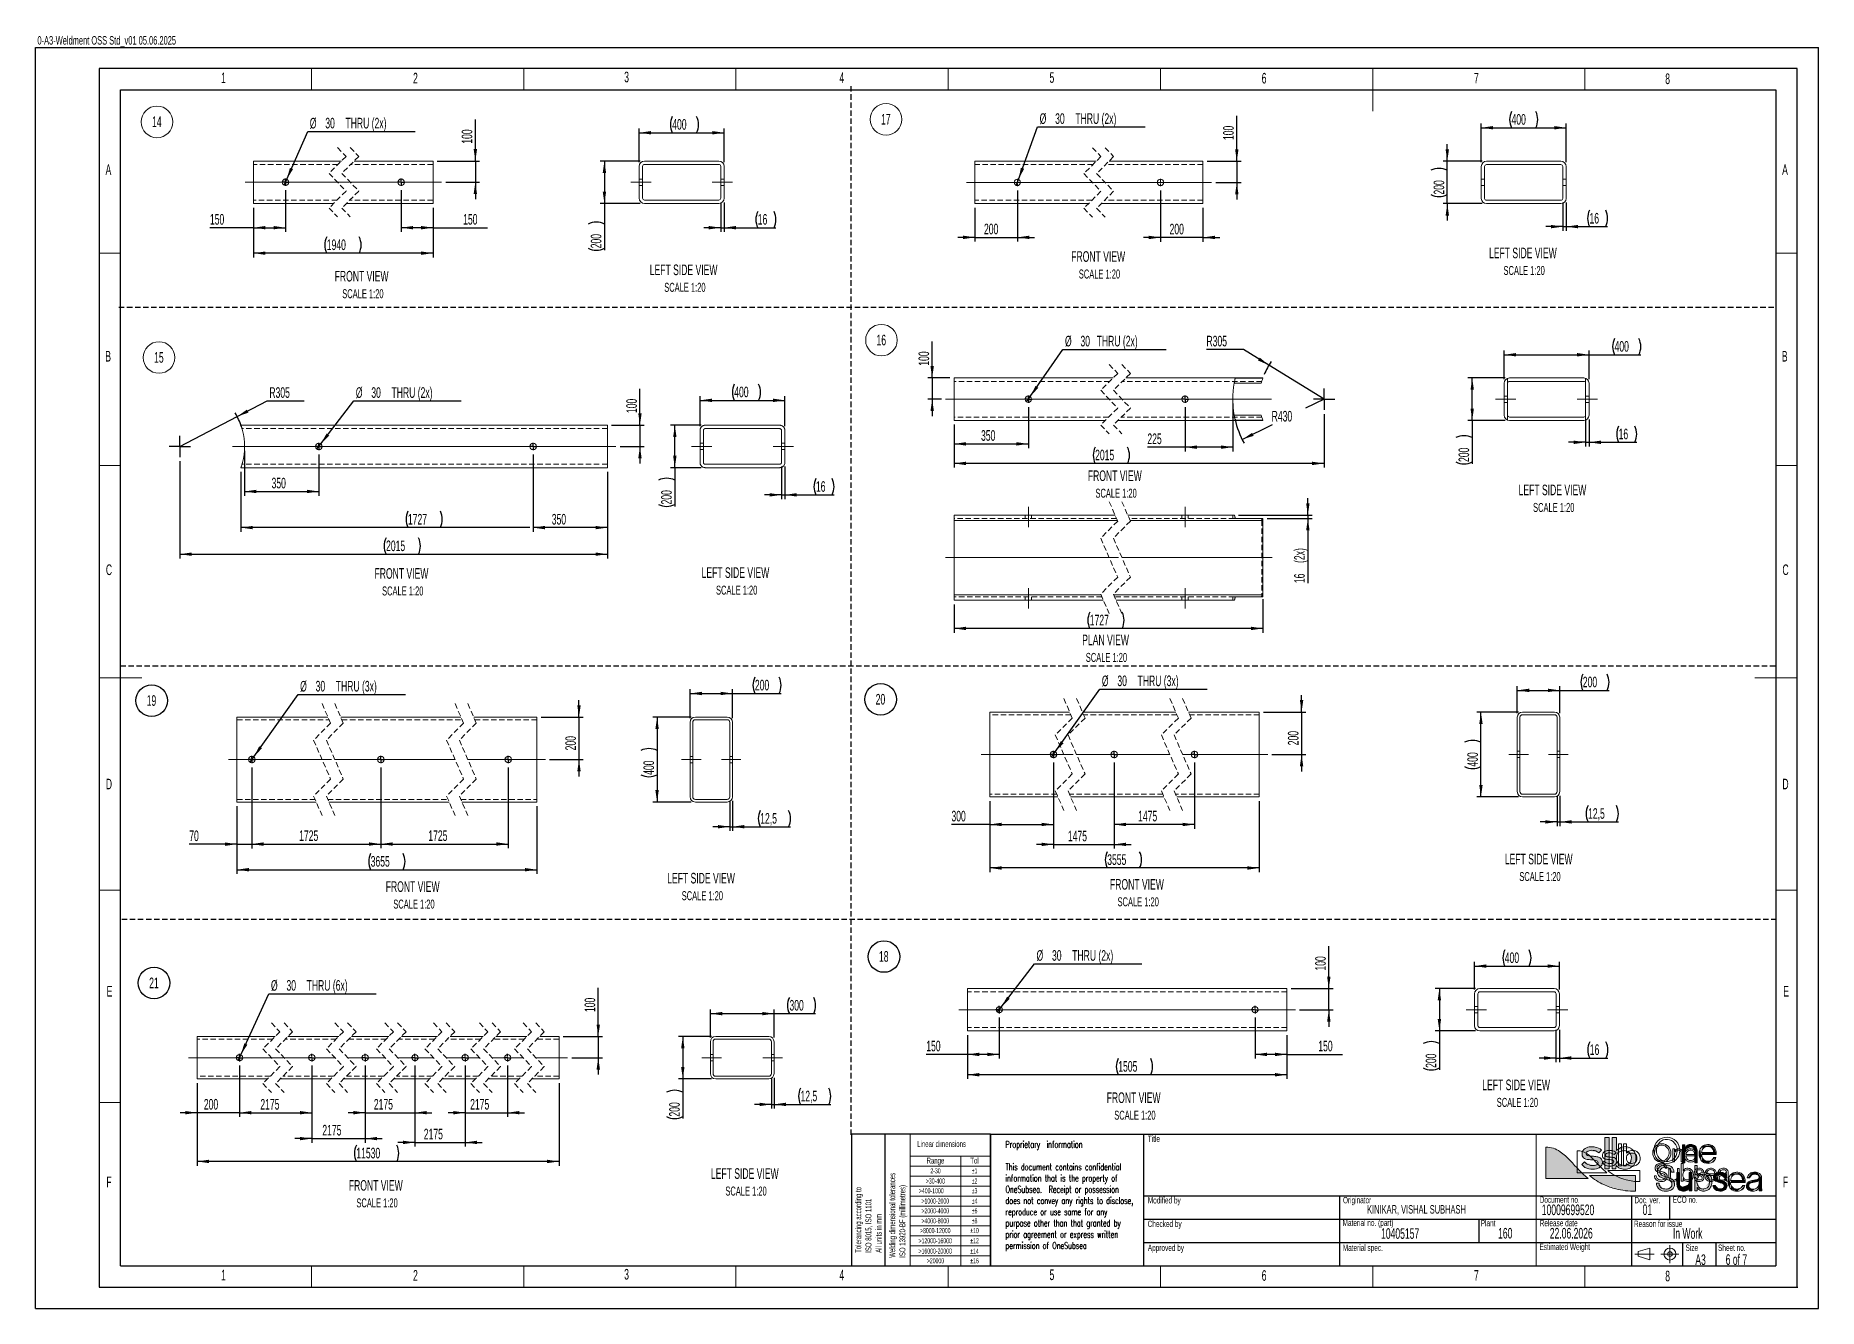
# Paper-space layout 'Sheet6' of a CAD drawing. Header units: millimetres. Extents: x 0 to 420, y 0 to 300.
import ezdxf
from ezdxf.enums import TextEntityAlignment as Align

# ---------------------------------------------------------------- set-up
doc = ezdxf.new("R2010")
doc.units = ezdxf.units.MM
doc.linetypes.add('CENTERX2', pattern=[20.32, 12.7, -2.54, 2.54, -2.54])
doc.linetypes.add('HIDDEN', pattern=[1.905, 1.27, -0.635])
for name, color, linetype in [('1ST_ANGLE', 7, 'Continuous'), ('BORDER', 7, 'Continuous'), ('DASH', 7, 'HIDDEN'), ('DIMS', 7, 'Continuous')]:
    doc.layers.add(name, color=color, linetype=linetype)
doc.layers.add('HIDDEN', color=7, linetype='Continuous', plot=False)
doc.layers.add('HIDDEN_DETAIL', color=7, linetype='Continuous', plot=False)
doc.layers.add('Note', color=1, linetype='Continuous', lineweight=15)
doc.styles.add('NEW', font='romans.shx', dxfattribs={"width": 0.7})
doc.styles.add('SLDTEXTSTYLE0', font='TXT', dxfattribs={"width": 0.605})
doc.dimstyles.new('SLDDIMSTYLE16', dxfattribs={"dimtxt": 2.5, "dimasz": 2.8, "dimexe": 0, "dimexo": 0.0625, "dimtad": 0, "dimtih": 1, "dimtoh": 1, "dimdec": 0, "dimlfac": 20, "dimrnd": 1e-09, "dimzin": 12, "dimdsep": 46, "dimtxsty": 'SLDTEXTSTYLE0', "dimblk1": 'NONE', "dimsah": 1, "dimcen": 0, "dimadec": 0, "dimazin": 3, "dimtfac": 1, "dimtdec": 0, "dimtmove": 0, "dimatfit": 3, "dimldrblk": 'NONE', "dimfxl": 1, "dimfrac": 2, "dimtolj": 1, "dimtzin": 12, "dimarcsym": 0})
doc.dimstyles.new('SLDDIMSTYLE17', dxfattribs={"dimtxt": 2.5, "dimasz": 2.8, "dimexe": 0, "dimexo": 0.0625, "dimtad": 0, "dimtih": 1, "dimtoh": 1, "dimdec": 0, "dimlfac": 20, "dimrnd": 1e-09, "dimzin": 12, "dimdsep": 46, "dimtxsty": 'SLDTEXTSTYLE0', "dimsah": 1, "dimcen": 0, "dimadec": 0, "dimazin": 3, "dimtfac": 1, "dimtdec": 0, "dimtofl": 0, "dimtmove": 0, "dimatfit": 3, "dimfxl": 1, "dimfrac": 2, "dimtolj": 1, "dimtzin": 12, "dimarcsym": 0})
doc.dimstyles.new('SLDDIMSTYLE19', dxfattribs={"dimtxt": 2.5, "dimasz": 2.8, "dimexe": 0, "dimexo": 0.0625, "dimtad": 1, "dimdec": 1, "dimlfac": 20, "dimrnd": 1e-09, "dimzin": 12, "dimdsep": 46, "dimtxsty": 'SLDTEXTSTYLE0', "dimsah": 1, "dimcen": 0.09, "dimadec": 0, "dimazin": 3, "dimtfac": 1, "dimtdec": 1, "dimtmove": 0, "dimatfit": 0, "dimfxl": 1, "dimfrac": 2, "dimtolj": 1, "dimtzin": 12, "dimarcsym": 0})
doc.dimstyles.new('SLDDIMSTYLE6', dxfattribs={"dimtxt": 2.5, "dimasz": 2.8, "dimexe": 0, "dimexo": 0.0625, "dimtad": 1, "dimdec": 0, "dimlfac": 20, "dimrnd": 1e-09, "dimzin": 12, "dimdsep": 46, "dimtxsty": 'SLDTEXTSTYLE0', "dimsah": 1, "dimcen": 0.09, "dimadec": 0, "dimazin": 3, "dimtfac": 1, "dimtdec": 0, "dimtofl": 0, "dimtmove": 0, "dimatfit": 3, "dimfxl": 1, "dimfrac": 2, "dimtolj": 1, "dimtzin": 12, "dimarcsym": 0})
doc.dimstyles.new('SLDDIMSTYLE7', dxfattribs={"dimtxt": 2.5, "dimasz": 2.8, "dimexe": 0, "dimexo": 0.0625, "dimtad": 1, "dimdec": 0, "dimlfac": 20, "dimrnd": 1e-09, "dimzin": 12, "dimdsep": 46, "dimtxsty": 'SLDTEXTSTYLE0', "dimsah": 1, "dimcen": 0.09, "dimadec": 0, "dimazin": 3, "dimtfac": 1, "dimtdec": 0, "dimtmove": 0, "dimatfit": 0, "dimfxl": 1, "dimfrac": 2, "dimtolj": 1, "dimtzin": 12, "dimarcsym": 0})

psp = doc.layouts.new('Sheet6')

# ---------------------------------------------------------------- texts
at = {"layer": 'BORDER', "color": 1, "insert": (0.4183, 299.6527), "char_height": 2, "attachment_point": 1, "style": 'SLDTEXTSTYLE0'}
psp.add_mtext('0-A3-Weldment OSS Std_v01 05.06.2025', dxfattribs=at)
at = {"layer": 'BORDER', "char_height": 2.5, "attachment_point": 1, "style": 'SLDTEXTSTYLE0'}
for s, insert in [('1', (43.6965, 291.0723)), ('2', (88.9128, 291.0098)), ('3', (138.6625, 291.2753)), ('4', (189.3663, 291.1182)), ('5', (238.8651, 291.1504)), ('6', (288.8529, 290.9838)), ('7', (338.8779, 291.0021)), ('8', (383.9298, 290.8579)), ('A', (16.4686, 269.4568)), ('A', (411.4686, 269.4568)), ('B', (16.408, 225.4988)), ('B', (411.408, 225.4988)), ('C', (16.5469, 175.2206)), ('C', (411.5469, 175.2206)), ('D', (16.5308, 124.752)), ('D', (411.5308, 124.752)), ('E', (16.7289, 75.9346)), ('E', (411.7289, 75.9346)), ('F', (16.6559, 31.0386)), ('F', (411.6559, 31.0386)), ('1', (43.6965, 9.0723)), ('2', (88.9128, 9.0098)), ('3', (138.6625, 9.2753)), ('4', (189.3663, 9.1182)), ('5', (238.8651, 9.1504)), ('6', (288.8529, 8.9838)), ('7', (338.8779, 9.0021)), ('8', (383.9298, 8.8579))]:
    psp.add_mtext(s, dxfattribs=dict(at, insert=insert))
at = {"layer": 'DIMS', "attachment_point": 2, "style": 'SLDTEXTSTYLE0'}
for s, insert, char_height in [('FRONT VIEW', (250.336, 248.9954), 2.5), ('LEFT SIDE VIEW', (350.3911, 249.828), 2.5), ('FRONT VIEW', (76.7969, 244.3591), 2.5), ('LEFT SIDE VIEW', (152.6572, 245.8593), 2.5), ('SCALE 1:20', (250.6381, 244.6791), 2.11667), ('SCALE 1:20', (350.6923, 245.5116), 2.11667), ('SCALE 1:20', (77.0989, 240.0428), 2.11667), ('SCALE 1:20', (152.9584, 241.5429), 2.11667), ('FRONT VIEW', (254.248, 197.3625), 2.5), ('LEFT SIDE VIEW', (357.3598, 194.0154), 2.5), ('SCALE 1:20', (254.55, 193.0462), 2.11667), ('SCALE 1:20', (357.661, 189.699), 2.11667), ('FRONT VIEW', (86.1863, 174.3436), 2.5), ('LEFT SIDE VIEW', (164.8649, 174.5422), 2.5), ('SCALE 1:20', (86.4884, 170.0273), 2.11667), ('SCALE 1:20', (165.1661, 170.2259), 2.11667), ('PLAN VIEW', (252.0747, 158.6895), 2.5), ('SCALE 1:20', (252.2795, 154.3731), 2.11667), ('LEFT SIDE VIEW', (354.1141, 107.0798), 2.5), ('LEFT SIDE VIEW', (156.7726, 102.5712), 2.5), ('FRONT VIEW', (259.4609, 101.1255), 2.5), ('SCALE 1:20', (354.4153, 102.7634), 2.11667), ('FRONT VIEW', (88.8264, 100.5899), 2.5), ('SCALE 1:20', (157.0738, 98.2548), 2.11667), ('SCALE 1:20', (259.7629, 96.8092), 2.11667), ('SCALE 1:20', (89.1285, 96.2735), 2.11667), ('FRONT VIEW', (258.6827, 50.8675), 2.5), ('LEFT SIDE VIEW', (348.8031, 53.8848), 2.5), ('SCALE 1:20', (258.9848, 46.5511), 2.11667), ('SCALE 1:20', (349.1043, 49.5685), 2.11667), ('FRONT VIEW', (80.1331, 30.2133), 2.5), ('LEFT SIDE VIEW', (167.0658, 32.999), 2.5), ('SCALE 1:20', (80.4352, 25.8969), 2.11667), ('SCALE 1:20', (167.367, 28.6826), 2.11667)]:
    psp.add_mtext(s, dxfattribs=dict(at, insert=insert, char_height=char_height))

# ---------------------------------------------------------------- blocks, each defined once
blk = doc.blocks.new('SW_NOTE_0_19')
at = {"color": 0, "linetype": 'Continuous', "lineweight": 0, "insert": (0, 1.8), "char_height": 1.4, "attachment_point": 1, "style": 'SLDTEXTSTYLE0'}
blk.add_mtext('Linear dimensions', dxfattribs=at)
blk = doc.blocks.new('SW_NOTE_0_20')
at = {"color": 0, "linetype": 'Continuous', "lineweight": 0, "insert": (1.35, 1.55), "char_height": 1.2, "attachment_point": 2, "style": 'SLDTEXTSTYLE0'}
blk.add_mtext('±10', dxfattribs=at)
blk = doc.blocks.new('SW_NOTE_0_21')
at = {"color": 0, "linetype": 'Continuous', "lineweight": 0, "insert": (1.35, 1.55), "char_height": 1.2, "attachment_point": 2, "style": 'SLDTEXTSTYLE0'}
blk.add_mtext('±16', dxfattribs=at)
blk = doc.blocks.new('SW_NOTE_0_22')
at = {"color": 0, "linetype": 'Continuous', "lineweight": 0, "insert": (5.23, 1.55), "char_height": 1.2, "attachment_point": 2, "style": 'SLDTEXTSTYLE0'}
blk.add_mtext('>16000-20000', dxfattribs=at)
blk = doc.blocks.new('SW_NOTE_0_23')
at = {"color": 0, "linetype": 'Continuous', "lineweight": 0, "insert": (2.72, 1.55), "char_height": 1.2, "attachment_point": 2, "style": 'SLDTEXTSTYLE0'}
blk.add_mtext('>20000', dxfattribs=at)
blk = doc.blocks.new('SW_NOTE_0_24')
at = {"color": 0, "linetype": 'Continuous', "lineweight": 0, "insert": (2.78, 1.8), "char_height": 1.4, "attachment_point": 2, "style": 'SLDTEXTSTYLE0'}
blk.add_mtext('Range', dxfattribs=at)
blk = doc.blocks.new('SW_NOTE_0_25')
at = {"color": 0, "linetype": 'Continuous', "lineweight": 0, "char_height": 1.4, "attachment_point": 1, "rotation": 90, "style": 'SLDTEXTSTYLE0'}
for s, insert in [('Welding dimensional tolerances', (-1.8, 0)), ('ISO 13920-BF (millimetres)', (0.6, 0))]:
    blk.add_mtext(s, dxfattribs=dict(at, insert=insert))
blk = doc.blocks.new('SW_NOTE_0_26')
at = {"color": 0, "linetype": 'Continuous', "lineweight": 0, "insert": (1.31, 1.8), "char_height": 1.4, "attachment_point": 2, "style": 'SLDTEXTSTYLE0'}
blk.add_mtext('Tol', dxfattribs=at)
blk = doc.blocks.new('SW_NOTE_0_27')
at = {"color": 0, "linetype": 'Continuous', "lineweight": 0, "insert": (1.61, 1.55), "char_height": 1.2, "attachment_point": 2, "style": 'SLDTEXTSTYLE0'}
blk.add_mtext('2-30', dxfattribs=at)
blk = doc.blocks.new('SW_NOTE_0_28')
at = {"color": 0, "linetype": 'Continuous', "lineweight": 0, "insert": (2.98, 1.55), "char_height": 1.2, "attachment_point": 2, "style": 'SLDTEXTSTYLE0'}
blk.add_mtext('>30-400', dxfattribs=at)
blk = doc.blocks.new('SW_NOTE_0_29')
at = {"color": 0, "linetype": 'Continuous', "lineweight": 0, "insert": (0, 1.55), "char_height": 1.2, "attachment_point": 1, "style": 'SLDTEXTSTYLE0'}
blk.add_mtext('>400-1000', dxfattribs=at)
blk = doc.blocks.new('SW_NOTE_0_30')
at = {"color": 0, "linetype": 'Continuous', "lineweight": 0, "insert": (4.33, 1.55), "char_height": 1.2, "attachment_point": 2, "style": 'SLDTEXTSTYLE0'}
blk.add_mtext('>1000-2000', dxfattribs=at)
blk = doc.blocks.new('SW_NOTE_0_31')
at = {"color": 0, "linetype": 'Continuous', "lineweight": 0, "insert": (4.33, 1.55), "char_height": 1.2, "attachment_point": 2, "style": 'SLDTEXTSTYLE0'}
blk.add_mtext('>4000-8000', dxfattribs=at)
blk = doc.blocks.new('SW_NOTE_0_32')
at = {"color": 0, "linetype": 'Continuous', "lineweight": 0, "insert": (4.78, 1.55), "char_height": 1.2, "attachment_point": 2, "style": 'SLDTEXTSTYLE0'}
blk.add_mtext('>8000-12000', dxfattribs=at)
blk = doc.blocks.new('SW_NOTE_0_33')
at = {"color": 0, "linetype": 'Continuous', "lineweight": 0, "insert": (5.23, 1.55), "char_height": 1.2, "attachment_point": 2, "style": 'SLDTEXTSTYLE0'}
blk.add_mtext('>12000-16000', dxfattribs=at)
blk = doc.blocks.new('SW_NOTE_0_34')
at = {"color": 0, "linetype": 'Continuous', "lineweight": 0, "insert": (0.9, 1.55), "char_height": 1.2, "attachment_point": 2, "style": 'SLDTEXTSTYLE0'}
blk.add_mtext('±1', dxfattribs=at)
blk = doc.blocks.new('SW_NOTE_0_35')
at = {"color": 0, "linetype": 'Continuous', "lineweight": 0, "insert": (0.9, 1.55), "char_height": 1.2, "attachment_point": 2, "style": 'SLDTEXTSTYLE0'}
blk.add_mtext('±2', dxfattribs=at)
blk = doc.blocks.new('SW_NOTE_0_36')
at = {"color": 0, "linetype": 'Continuous', "lineweight": 0, "insert": (0.9, 1.55), "char_height": 1.2, "attachment_point": 2, "style": 'SLDTEXTSTYLE0'}
blk.add_mtext('±3', dxfattribs=at)
blk = doc.blocks.new('SW_NOTE_0_37')
at = {"color": 0, "linetype": 'Continuous', "lineweight": 0, "insert": (0.9, 1.55), "char_height": 1.2, "attachment_point": 2, "style": 'SLDTEXTSTYLE0'}
blk.add_mtext('±4', dxfattribs=at)
blk = doc.blocks.new('SW_NOTE_0_38')
at = {"color": 0, "linetype": 'Continuous', "lineweight": 0, "insert": (0.9, 1.55), "char_height": 1.2, "attachment_point": 2, "style": 'SLDTEXTSTYLE0'}
blk.add_mtext('±6', dxfattribs=at)
blk = doc.blocks.new('SW_NOTE_0_39')
at = {"color": 0, "linetype": 'Continuous', "lineweight": 0, "insert": (0.9, 1.55), "char_height": 1.2, "attachment_point": 2, "style": 'SLDTEXTSTYLE0'}
blk.add_mtext('±8', dxfattribs=at)
blk = doc.blocks.new('SW_NOTE_0_40')
at = {"color": 0, "linetype": 'Continuous', "lineweight": 0, "insert": (1.35, 1.55), "char_height": 1.2, "attachment_point": 2, "style": 'SLDTEXTSTYLE0'}
blk.add_mtext('±12', dxfattribs=at)
blk = doc.blocks.new('SW_NOTE_0_41')
at = {"color": 0, "linetype": 'Continuous', "lineweight": 0, "insert": (1.35, 1.55), "char_height": 1.2, "attachment_point": 2, "style": 'SLDTEXTSTYLE0'}
blk.add_mtext('±14', dxfattribs=at)
blk = doc.blocks.new('SW_NOTE_0_42')
at = {"color": 0, "linetype": 'Continuous', "lineweight": 0, "insert": (4.33, 1.55), "char_height": 1.2, "attachment_point": 2, "style": 'SLDTEXTSTYLE0'}
blk.add_mtext('>2000-4000', dxfattribs=at)
blk = doc.blocks.new('SW_NOTE_0_43')
at = {"color": 0, "linetype": 'Continuous', "lineweight": 0, "char_height": 1.4, "attachment_point": 1, "rotation": 90, "style": 'SLDTEXTSTYLE0'}
for s, insert in [('Tolerancing according to', (-1.8, 0)), ('ISO 8015, ISO 1101', (0.6, 0)), ('All units in mm', (3, 0))]:
    blk.add_mtext(s, dxfattribs=dict(at, insert=insert))
blk = doc.blocks.new('Tabell_13920-BF_Fet ram_v01')
at = {"color": 7, "linetype": 'Continuous', "lineweight": 25}
for p, q in [((113.61, 170.79), (80.84, 170.79)), ((80.84, 170.79), (80.84, 139.78)), ((88.67, 170.79), (88.67, 139.78)), ((113.61, 170.79), (113.61, 139.78)), ((80.84, 139.78), (113.61, 139.78))]:
    blk.add_line(p, q, dxfattribs=at)
at = {"color": 7, "linetype": 'Continuous', "lineweight": 18}
for p, q in [((94.61, 170.79), (94.61, 139.78)), ((94.61, 165.63), (113.61, 165.63)), ((106.61, 165.63), (106.61, 139.78)), ((94.61, 163.28), (113.61, 163.28)), ((94.61, 160.93), (113.61, 160.93)), ((94.61, 158.58), (113.61, 158.58)), ((94.61, 156.23), (113.61, 156.23)), ((94.61, 153.88), (113.61, 153.88)), ((94.61, 151.53), (113.61, 151.53)), ((113.61, 149.18), (94.61, 149.18)), ((94.61, 146.83), (113.61, 146.83)), ((113.61, 144.48), (94.61, 144.48)), ((94.61, 142.13), (113.61, 142.13))]:
    blk.add_line(p, q, dxfattribs=at)
at = {"color": 7, "linetype": 'Continuous', "lineweight": 0}
for name, p in [('SW_NOTE_0_19', (96.3, 167.4)), ('SW_NOTE_0_24', (97.83, 163.49)), ('SW_NOTE_0_26', (108.5, 163.49)), ('SW_NOTE_0_28', (97.61, 158.82)), ('SW_NOTE_0_27', (99.01, 161.22)), ('SW_NOTE_0_34', (108.92, 161.22)), ('SW_NOTE_0_35', (108.92, 158.82)), ('SW_NOTE_0_25', (91.52, 141.69)), ('SW_NOTE_0_29', (96.7, 156.53)), ('SW_NOTE_0_30', (96.24, 154.11)), ('SW_NOTE_0_36', (108.92, 156.53)), ('SW_NOTE_0_37', (108.92, 154.11)), ('SW_NOTE_0_43', (83.52, 142.86)), ('SW_NOTE_0_42', (96.24, 151.8)), ('SW_NOTE_0_38', (108.92, 151.8)), ('SW_NOTE_0_32', (95.78, 147.14)), ('SW_NOTE_0_31', (96.24, 149.44)), ('SW_NOTE_0_20', (108.46, 147.14)), ('SW_NOTE_0_39', (108.92, 149.44)), ('SW_NOTE_0_33', (95.32, 144.75)), ('SW_NOTE_0_22', (95.32, 142.32)), ('SW_NOTE_0_40', (108.46, 144.75)), ('SW_NOTE_0_41', (108.46, 142.32)), ('SW_NOTE_0_23', (97.89, 140.03)), ('SW_NOTE_0_21', (108.46, 140.03))]:
    blk.add_blockref(name, p, dxfattribs=at)
blk = doc.blocks.new('SW_NOTE_0')
at = {"layer": 'Note', "lineweight": 13, "insert": (0, 4.09), "char_height": 3.175, "width": 66.0406, "attachment_point": 1, "style": 'NEW'}
blk.add_mtext('Proprietary  information{\\Fromans|c238;\\P\\P}This document contains confidential information that is the property of OneSubsea.  Receipt or possession does not convey any rights to disclose, reproduce or use same for any purpose other than that granted by prior agreement or express written permission of OneSubsea', dxfattribs=at)
blk = doc.blocks.new('SW_NOTE_0_1')
at = {"color": 0, "linetype": 'Continuous', "lineweight": 0, "insert": (0, 3.87), "char_height": 3, "attachment_point": 1, "style": 'SLDTEXTSTYLE0'}
blk.add_mtext('Title', dxfattribs=at)
blk = doc.blocks.new('SW_NOTE_0_2')
at = {"color": 0, "linetype": 'Continuous', "lineweight": 0, "insert": (0, 3.87), "char_height": 3, "attachment_point": 1, "style": 'SLDTEXTSTYLE0'}
blk.add_mtext('Title', dxfattribs=at)
blk = doc.blocks.new('SW_NOTE_0_3')
at = {"color": 0, "linetype": 'Continuous', "lineweight": 0, "insert": (0, 3.87), "char_height": 3, "attachment_point": 1, "style": 'SLDTEXTSTYLE0'}
blk.add_mtext('Modified by', dxfattribs=at)
blk = doc.blocks.new('SW_NOTE_0_4')
at = {"color": 0, "linetype": 'Continuous', "lineweight": 0, "insert": (0, 3.87), "char_height": 3, "attachment_point": 1, "style": 'SLDTEXTSTYLE0'}
blk.add_mtext('Checked by', dxfattribs=at)
blk = doc.blocks.new('SW_NOTE_0_5')
at = {"color": 0, "linetype": 'Continuous', "lineweight": 0, "insert": (0, 3.87), "char_height": 3, "attachment_point": 1, "style": 'SLDTEXTSTYLE0'}
blk.add_mtext('Originator', dxfattribs=at)
blk = doc.blocks.new('SW_NOTE_0_6')
at = {"color": 0, "linetype": 'Continuous', "lineweight": 0, "insert": (0, 3.87), "char_height": 3, "attachment_point": 1, "style": 'SLDTEXTSTYLE0'}
blk.add_mtext('Material no. (part)', dxfattribs=at)
blk = doc.blocks.new('SW_NOTE_0_7')
at = {"color": 0, "linetype": 'Continuous', "lineweight": 0, "insert": (0, 3.87), "char_height": 3, "attachment_point": 1, "style": 'SLDTEXTSTYLE0'}
blk.add_mtext('Document no.', dxfattribs=at)
blk = doc.blocks.new('SW_NOTE_0_8')
at = {"color": 0, "linetype": 'Continuous', "lineweight": 0, "insert": (0, 3.87), "char_height": 3, "attachment_point": 1, "style": 'SLDTEXTSTYLE0'}
blk.add_mtext('Doc. ver.', dxfattribs=at)
blk = doc.blocks.new('SW_NOTE_0_9')
at = {"color": 0, "linetype": 'Continuous', "lineweight": 0, "insert": (0, 3.87), "char_height": 3, "attachment_point": 1, "style": 'SLDTEXTSTYLE0'}
blk.add_mtext('Reason for issue', dxfattribs=at)
blk = doc.blocks.new('SW_NOTE_0_10')
at = {"color": 0, "linetype": 'Continuous', "lineweight": 0, "insert": (0, 3.87), "char_height": 3, "attachment_point": 1, "style": 'SLDTEXTSTYLE0'}
blk.add_mtext('ECO no.', dxfattribs=at)
blk = doc.blocks.new('SW_NOTE_0_11')
at = {"color": 0, "linetype": 'Continuous', "lineweight": 0, "insert": (0, 3.87), "char_height": 3, "attachment_point": 1, "style": 'SLDTEXTSTYLE0'}
blk.add_mtext('Size', dxfattribs=at)
blk = doc.blocks.new('SW_NOTE_0_12')
at = {"color": 0, "linetype": 'Continuous', "lineweight": 0, "insert": (0, 3.87), "char_height": 3, "attachment_point": 1, "style": 'SLDTEXTSTYLE0'}
blk.add_mtext('Plant', dxfattribs=at)
blk = doc.blocks.new('SW_NOTE_0_13')
at = {"color": 0, "linetype": 'Continuous', "lineweight": 0, "insert": (0, 3.87), "char_height": 3, "attachment_point": 1, "style": 'SLDTEXTSTYLE0'}
blk.add_mtext('Estimated Weight', dxfattribs=at)
blk = doc.blocks.new('SW_NOTE_0_14')
at = {"color": 0, "linetype": 'Continuous', "lineweight": 0, "insert": (4.14, 6.45), "char_height": 5, "attachment_point": 2, "style": 'SLDTEXTSTYLE0'}
blk.add_mtext('A3', dxfattribs=at)
blk = doc.blocks.new('SW_NOTE_0_15')
at = {"color": 0, "linetype": 'Continuous', "lineweight": 0, "insert": (0, 3.87), "char_height": 3, "attachment_point": 1, "style": 'SLDTEXTSTYLE0'}
blk.add_mtext('Sheet no.', dxfattribs=at)
blk = doc.blocks.new('SW_NOTE_0_16')
at = {"color": 0, "linetype": 'Continuous', "lineweight": 0, "insert": (0, 3.87), "char_height": 3, "attachment_point": 1, "style": 'SLDTEXTSTYLE0'}
blk.add_mtext('Release date', dxfattribs=at)
blk = doc.blocks.new('SW_NOTE_0_17')
at = {"color": 0, "linetype": 'Continuous', "lineweight": 0, "insert": (0, 3.87), "char_height": 3, "attachment_point": 1, "style": 'SLDTEXTSTYLE0'}
blk.add_mtext('Material spec.', dxfattribs=at)
blk = doc.blocks.new('SW_NOTE_0_18')
at = {"color": 0, "linetype": 'Continuous', "lineweight": 0, "insert": (0, 3.87), "char_height": 3, "attachment_point": 1, "style": 'SLDTEXTSTYLE0'}
blk.add_mtext('Approved by', dxfattribs=at)
blk = doc.blocks.new('Title Block OSS Basic with PropInfo A3_v03')
at = {"linetype": 'Continuous'}
blk.add_hatch(color=182, dxfattribs=at).paths.add_polyline_path([(445.17, 238.82), (447.21, 238.82), (447.21, 253.6), (445.17, 253.6)], flags=0)
h = blk.add_hatch(color=182, dxfattribs=at)
edge = h.paths.add_edge_path(flags=0)
edge.add_arc((454.71, 244), 5.23, 58.01089, 139.63838, ccw=False)
edge.add_arc((455.02, 244.49), 4.64, 18.79272, 58.01089, ccw=False)
edge.add_arc((453.13, 243.54), 6.75, 7.67255, 21.23833, ccw=False)
edge.add_arc((453.54, 243.95), 6.3, -24.40255, 4.55114, ccw=False)
edge.add_arc((455.88, 242.85), 3.71, 314.40387, 336.10789, ccw=False)
edge.add_arc((450.84, 248.92), 11.59, 303.64214, 311.18931, ccw=False)
edge.add_arc((454.88, 243.06), 4.48, 267.02182, 302.24729, ccw=False)
edge.add_arc((454.29, 243.7), 5.13, 239.7703, 273.94895, ccw=False)
edge.add_arc((453.55, 242.25), 3.5, 211.61627, 238.1906, ccw=False)
edge.add_line((450.57, 240.41), (450.3, 238.82))
edge.add_line((450.3, 238.82), (448.64, 238.82))
edge.add_line((448.64, 238.82), (448.64, 253.6))
edge.add_line((448.64, 253.6), (450.73, 253.6))
edge.add_line((450.73, 253.6), (450.73, 247.38))
edge = h.paths.add_edge_path(flags=0)
edge.add_arc((453.43, 244.42), 2.77, 138.7981, 168.8211)
edge.add_arc((457.26, 243.79), 6.65, 169.83548, 184.56324)
edge.add_arc((453.45, 243.45), 2.83, 183.9756, 222.127)
edge.add_arc((453.96, 243.91), 3.5, 222.127, 250.82405)
edge.add_arc((454.02, 244.12), 3.72, 250.94425, 270.28196)
edge.add_arc((453.91, 245.3), 4.91, 271.49328, 295.66588)
edge.add_arc((454.88, 243.29), 2.68, 295.66588, 337.48534)
edge.add_arc((450.8, 244.45), 6.91, 341.53541, 349.65201)
edge.add_arc((453.99, 243.97), 3.68, 348.13521, 400.42585)
edge.add_arc((454.45, 244.1), 3.25, 43.94995, 89.05957)
edge.add_arc((454.39, 240.05), 7.3, 89.05957, 100.29704)
edge.add_arc((453.58, 244.43), 2.85, 100.07498, 116.13514)
edge.add_arc((453.87, 243.93), 3.42, 116.81103, 137.41592)
h = blk.add_hatch(color=182, dxfattribs=at)
edge = h.paths.add_edge_path(flags=0)
edge.add_arc((487.3, 292.68), 76.91, 220.55784, 229.5365, ccw=False)
edge.add_arc((405.52, 221.03), 31.83, 42.82878, 54.18576)
edge.add_arc((417.57, 237.88), 11.12, 53.68211, 90.78787)
edge.add_line((417.41, 249), (417.41, 234.16))
edge.add_line((417.41, 234.16), (437.39, 234.16))
h = blk.add_hatch(color=182, dxfattribs=at)
edge = h.paths.add_edge_path(flags=0)
edge.add_arc((438.93, 238.9), 10.3, 80.42596, 92.09503)
edge.add_arc((438.75, 243.77), 5.44, 92.09503, 121.94602)
edge.add_arc((437.5, 245.76), 3.08, 121.94602, 155.51677)
edge.add_arc((437.57, 245.73), 3.16, 155.51677, 184.75161)
edge.add_arc((436.81, 245.67), 2.39, 184.75161, 210.73773)
edge.add_arc((436.58, 245.53), 2.12, 210.73773, 243.84349)
edge.add_arc((437.57, 247.25), 4.1, 242.02091, 260.03389)
edge.add_arc((440.04, 265.53), 22.54, 261.87709, 267.00638)
edge.add_arc((437.95, 226.37), 16.67, 82.39362, 86.83897, ccw=False)
edge.add_arc((439.25, 236.43), 6.52, 71.02024, 82.0336, ccw=False)
edge.add_arc((441.01, 241.67), 0.995, 21.25383, 69.20271, ccw=False)
edge.add_arc((440.87, 241.65), 1.14, -22.92516, 19.37709, ccw=False)
edge.add_arc((440.79, 241.81), 1.27, 299.68353, 331.86491, ccw=False)
edge.add_arc((439.89, 243.44), 3.14, 277.51384, 299.20046, ccw=False)
edge.add_arc((439.53, 245.17), 4.9, 248.75792, 279.08161, ccw=False)
edge.add_arc((438.87, 244.54), 4.09, 217.93322, 254.19645, ccw=False)
edge.add_line((435.64, 242.02), (434.38, 240.76))
edge.add_arc((438.7, 244.11), 5.47, 217.85091, 258.48139)
edge.add_arc((439.41, 246.6), 8.05, 257.07516, 282.92484)
edge.add_arc((439.63, 244.32), 5.79, 285.87725, 303.65034)
edge.add_arc((432.06, 250.44), 15.35, 314.58214, 318.16312)
edge.add_arc((441.81, 241.58), 2.18, 320.46119, 357.17342)
edge.add_arc((440.7, 241.89), 3.32, 352.80746, 371.54203)
edge.add_arc((441.78, 242.1), 2.22, 11.87186, 56.09076)
edge.add_arc((440.88, 240.48), 4.06, 58.31654, 82.00922)
edge.add_arc((438.21, 223.68), 21.07, 81.16983, 87.24138)
edge.add_arc((440.11, 260.37), 15.67, 260.81574, 266.77083, ccw=False)
edge.add_arc((437.91, 246.86), 1.98, 226.33309, 261.27849, ccw=False)
edge.add_arc((437.45, 246.03), 1.08, 131.48383, 213.11854, ccw=False)
edge.add_arc((437.37, 246.12), 0.962, 106.38182, 131.458, ccw=False)
edge.add_arc((439.38, 242.05), 5.48, 107.21162, 114.53896, ccw=False)
edge.add_arc((439.13, 242.79), 4.71, 75.26889, 106.99445, ccw=False)
edge.add_arc((439.44, 243.18), 4.26, 48.29678, 77.97013, ccw=False)
edge.add_line((442.27, 246.36), (443.6, 247.61))
edge.add_arc((439.73, 243.47), 5.66, 46.96661, 80.75029)
h = blk.add_hatch(color=8, dxfattribs=at)
edge = h.paths.add_edge_path(flags=0)
edge.add_line((481.74, 241.54), (482.89, 241.54))
edge.add_line((482.89, 241.54), (482.89, 246.16))
edge.add_arc((487.34, 246.16), 4.45, 156.34871, 180, ccw=False)
edge.add_arc((485.29, 247.07), 2.21, 94.06262, 156.34871, ccw=False)
edge.add_arc((485.4, 245.49), 3.79, 80.07862, 94.06262, ccw=False)
edge.add_arc((485.77, 247.61), 1.63, 47.83956, 80.07862, ccw=False)
edge.add_arc((485.57, 247.4), 1.92, 0, 47.83956, ccw=False)
edge.add_line((487.5, 247.4), (487.5, 241.54))
edge.add_line((487.5, 241.54), (488.66, 241.54))
edge.add_line((488.66, 241.54), (488.66, 247.23))
edge.add_arc((484.99, 247.16), 3.66, 1.19192, 14.1268)
edge.add_arc((484.32, 246.99), 4.36, 14.1268, 27.34849)
edge.add_arc((486.5, 248.11), 1.9, 27.34849, 58.50656)
edge.add_arc((485.4, 246.32), 4.01, 58.50656, 72.22722)
edge.add_arc((485.57, 246.83), 3.47, 72.22722, 90)
edge.add_arc((485.57, 246.33), 3.97, 90, 99.79016)
edge.add_arc((485.28, 248.02), 2.26, 99.79016, 126.77139)
edge.add_arc((485.96, 247.1), 3.4, 126.77139, 149.6095)
edge.add_arc((484.26, 248.1), 1.43, 149.6095, 166.62421)
edge.add_arc((469.1, 248.46), 13.76, 359.86095, 360.13905)
edge.add_line((482.87, 248.5), (482.87, 250.14))
edge.add_line((482.87, 250.14), (481.74, 250.14))
edge.add_line((481.74, 250.14), (481.74, 241.54))
h = blk.add_hatch(color=8, dxfattribs=at)
edge = h.paths.add_edge_path(flags=0)
edge.add_arc((493.36, 244.9), 3.52, 213.34893, 228.39273, ccw=False)
edge.add_arc((494.71, 245.79), 5.14, 152.52917, 213.34893, ccw=False)
edge.add_arc((493.45, 246.45), 3.72, 127.21447, 152.52917, ccw=False)
edge.add_arc((495.16, 244.2), 6.54, 125.30008, 127.21447, ccw=False)
edge.add_arc((493.68, 246.28), 3.99, 81.82477, 125.30008, ccw=False)
edge.add_arc((493.54, 245.27), 5.01, 68.92123, 81.82477, ccw=False)
edge.add_arc((494.28, 247.19), 2.95, 35.41685, 68.92123, ccw=False)
edge.add_arc((492.48, 245.91), 5.16, 14.46797, 35.41685, ccw=False)
edge.add_arc((492.08, 245.81), 5.58, -3.28569, 14.46797, ccw=False)
edge.add_line((497.64, 245.49), (490.75, 245.49))
edge.add_arc((493.87, 245.39), 3.12, 178.12077, 225.8635)
edge.add_arc((494.1, 245.62), 3.44, 225.8635, 242.89952)
edge.add_arc((493.54, 244.53), 2.21, 242.89952, 270)
edge.add_arc((493.54, 246.86), 4.55, 270, 288.80598)
edge.add_arc((494.33, 244.53), 2.09, 288.80598, 318.57416)
edge.add_arc((494.09, 244.74), 2.4, 318.57416, 343.75004)
edge.add_line((496.4, 244.07), (497.53, 244.07))
edge.add_arc((494.2, 244.8), 3.41, 287.11203, 347.53322, ccw=False)
edge.add_arc((493.88, 245.85), 4.51, 270, 287.11203, ccw=False)
edge.add_arc((493.88, 247.14), 5.8, 254.92516, 270, ccw=False)
edge.add_arc((493.23, 244.76), 3.33, 228.39273, 254.92516, ccw=False)
edge = h.paths.add_edge_path(flags=0)
edge.add_arc((494.01, 246.21), 3.29, 130.62473, 176.66678)
edge.add_line((490.73, 246.41), (496.46, 246.41))
edge.add_arc((492.42, 246.13), 4.05, 3.8919, 9.59577)
edge.add_arc((489.85, 245.7), 6.65, 9.59577, 18.362)
edge.add_arc((494.16, 247.13), 2.11, 18.362, 74.69005)
edge.add_arc((493.54, 244.84), 4.48, 74.69005, 90)
edge.add_arc((493.54, 246.77), 2.56, 90, 130.62473)
h = blk.add_hatch(color=182, dxfattribs=at)
edge = h.paths.add_edge_path(flags=0)
edge.add_arc((459.42, 266.61), 38.39, 256.26951, 263.15914)
edge.add_arc((459.47, 265.43), 37.23, 262.86754, 270.21344)
edge.add_line((459.6, 228.2), (459.6, 235.64))
edge.add_line((459.6, 235.64), (437.97, 235.64))
edge.add_arc((457.17, 258.19), 29.62, 229.58133, 245.10673)
edge.add_arc((458.13, 259.94), 31.61, 244.87782, 255.66853)
h = blk.add_hatch(color=8, dxfattribs=at)
edge = h.paths.add_edge_path(flags=0)
edge.add_arc((472.93, 237.44), 2.97, 142.36126, 172.67987)
edge.add_arc((474.94, 237.18), 4.99, 172.67987, 187.32013)
edge.add_arc((471.43, 236.79), 1.47, 189.42195, 216.24536)
edge.add_arc((472.25, 237.06), 2.3, 209.66458, 224.70484)
edge.add_arc((473.47, 238.54), 4.22, 227.31271, 245.69692)
edge.add_arc((477.73, 247.97), 14.56, 245.69692, 254.48182)
edge.add_arc((468.54, 214.59), 20.06, 70.44351, 74.69677, ccw=False)
edge.add_arc((474.28, 230.86), 2.8, 39.61895, 69.75862, ccw=False)
edge.add_arc((475.46, 231.83), 1.28, -0.25004, 39.8478, ccw=False)
edge.add_arc((483.31, 232.17), 6.58, 183.03141, 186.49588)
edge.add_arc((475.32, 231.26), 1.46, -39.91187, 6.67036, ccw=False)
edge.add_arc((474, 232.19), 3.08, 302.46584, 322.55505, ccw=False)
edge.add_arc((474.17, 232.27), 3.06, 269.79844, 298.87243, ccw=False)
edge.add_arc((474.57, 237.63), 8.42, 257.23887, 267.2308, ccw=False)
edge.add_arc((473.33, 231.91), 2.58, 218.1633, 256.02622, ccw=False)
edge.add_arc((473.08, 231.92), 2.39, 176.84235, 222.03671, ccw=False)
edge.add_line((470.7, 232.05), (469.46, 232.05))
edge.add_arc((472.89, 231.97), 3.44, 178.66974, 201.18275)
edge.add_arc((497.44, 243.84), 30.69, 205.27287, 206.26579)
edge.add_arc((473.22, 232), 3.73, 207.96338, 269.08294)
edge.add_arc((474.53, 256.48), 28.24, 267.20915, 270.3269)
edge.add_arc((474.36, 232.36), 4.14, 274.66982, 312.82917)
edge.add_arc((475.24, 231.29), 2.75, 314.41519, 342.18195)
edge.add_arc((474.81, 231.4), 3.2, 342.71699, 371.39822)
edge.add_arc((462.73, 229.73), 15.38, 8.60244, 10.21068)
edge.add_arc((475.85, 231.94), 2.09, 14.41188, 42.78248)
edge.add_arc((475.35, 231.95), 2.48, 34.79347, 70.96504)
edge.add_arc((474.46, 231.18), 3.54, 61.27952, 70.32181)
edge.add_line((475.65, 234.51), (473.16, 235.29))
edge.add_arc((477.09, 245.97), 11.38, 245.16489, 249.7568, ccw=False)
edge.add_arc((472.87, 237.26), 1.71, 186.202, 251.1262, ccw=False)
edge.add_arc((474.21, 237.57), 3.08, 185.8192, 189.2346, ccw=False)
edge.add_arc((473.09, 237.45), 1.96, 151.24174, 185.8192, ccw=False)
edge.add_arc((472.95, 237.53), 1.8, 118.75826, 151.24174, ccw=False)
edge.add_arc((473.71, 236.14), 3.38, 96.29288, 118.75826, ccw=False)
edge.add_arc((473.74, 235.86), 3.66, 70.02157, 96.29288, ccw=False)
edge.add_arc((474.18, 237.08), 2.37, 1.20976, 70.02157, ccw=False)
edge.add_line((476.55, 237.13), (477.78, 237.13))
edge.add_arc((473.49, 236.85), 4.3, 3.68262, 25.06776)
edge.add_arc((475.05, 237.59), 2.57, 25.06776, 50.97012)
edge.add_arc((473.82, 236.06), 4.54, 50.97012, 69.54011)
edge.add_arc((474.13, 236.9), 3.64, 69.54011, 84.76448)
edge.add_arc((473.86, 233.98), 6.57, 84.76448, 101.2611)
edge.add_arc((473.3, 236.83), 3.67, 101.2611, 125.92854)
edge.add_arc((472.75, 237.58), 2.74, 125.92854, 142.36126)
h = blk.add_hatch(color=8, dxfattribs=at)
edge = h.paths.add_edge_path(flags=0)
edge.add_line((479.15, 237.06), (479.15, 231.32))
edge.add_arc((482.94, 231.32), 3.79, 180, 205.91877)
edge.add_arc((481.46, 230.6), 2.14, 205.91877, 240.55644)
edge.add_arc((482.27, 232.03), 3.78, 240.55644, 254.20383)
edge.add_arc((482.19, 231.44), 3.19, 252.50931, 289.5531)
edge.add_arc((482.64, 230.55), 2.21, 286.34838, 328.25108)
edge.add_arc((476.87, 234.45), 9.18, 326.50994, 331.56022)
edge.add_line((484.94, 230.08), (484.94, 228.43))
edge.add_line((484.94, 228.43), (486.11, 228.43))
edge.add_line((486.11, 228.43), (486.11, 237.05))
edge.add_line((486.11, 237.05), (484.94, 237.05))
edge.add_line((484.94, 237.05), (484.94, 232.41))
edge.add_arc((479.9, 232.61), 5.04, 346.09771, 357.73184, ccw=False)
edge.add_arc((482.22, 231.82), 2.6, 286.20821, 350.64405, ccw=False)
edge.add_arc((482.36, 231.51), 2.27, 224.18438, 285.08195, ccw=False)
edge.add_arc((482.85, 231.32), 2.53, 180, 213.38547, ccw=False)
edge.add_line((480.32, 231.32), (480.32, 237.06))
edge.add_line((480.32, 237.06), (479.15, 237.06))
h = blk.add_hatch(color=8, dxfattribs=at)
edge = h.paths.add_edge_path(flags=0)
edge.add_line((487.5, 228.43), (488.66, 228.43))
edge.add_line((488.66, 228.43), (488.66, 230.18))
edge.add_arc((491.91, 231.76), 3.62, 205.90981, 236.49824)
edge.add_arc((491.5, 231.07), 2.82, 235.75785, 271.06747)
edge.add_arc((491.57, 233.16), 4.91, 269.84368, 294.16588)
edge.add_arc((492.2, 231.49), 3.13, 296.09548, 322.03293)
edge.add_arc((490.69, 232.41), 4.89, 324.49316, 353.10111)
edge.add_arc((490.49, 232.87), 5.16, 348.2252, 396.34236)
edge.add_arc((491.66, 233.08), 4.13, 43.70695, 76.52)
edge.add_arc((491.74, 233.83), 3.39, 74.93181, 99.52776)
edge.add_arc((491.81, 233.69), 3.53, 100.19205, 153.07511)
edge.add_line((488.66, 235.29), (488.66, 240.32))
edge.add_line((488.66, 240.32), (487.5, 240.32))
edge.add_line((487.5, 240.32), (487.5, 228.43))
edge = h.paths.add_edge_path(flags=0)
edge.add_arc((492.64, 232.75), 4.09, 164.38713, 200.66903, ccw=False)
edge.add_arc((493.45, 232.48), 4.94, 148.75296, 163.88287, ccw=False)
edge.add_arc((491.03, 234.01), 2.08, 112.35777, 150.15348, ccw=False)
edge.add_arc((491.67, 232.13), 4.07, 88.55181, 110.61557, ccw=False)
edge.add_arc((491.65, 233.56), 2.64, 32.96041, 87.33319, ccw=False)
edge.add_arc((490.73, 233), 3.72, -0.21064, 32.45107, ccw=False)
edge.add_arc((488.58, 232.76), 5.87, -14.33394, 2.14326, ccw=False)
edge.add_arc((491.67, 231.95), 2.68, 273.75053, 346.18728, ccw=False)
edge.add_arc((491.49, 233.66), 4.4, 263.89575, 274.63696, ccw=False)
edge.add_arc((491.16, 231.41), 2.13, 214.8548, 266.19343, ccw=False)
edge.add_arc((493.27, 232.98), 4.76, 200.56446, 215.87655, ccw=False)
h = blk.add_hatch(color=8, dxfattribs=at)
edge = h.paths.add_edge_path(flags=0)
edge.add_arc((499.45, 231.74), 5.45, 81.05807, 102.39156)
edge.add_arc((499.21, 234.05), 3.15, 107.20966, 127.58509)
edge.add_arc((498.84, 234.49), 2.58, 126.9485, 152.18203)
edge.add_arc((498.42, 234.82), 2.06, 154.88732, 222.86305)
edge.add_arc((498.91, 235.21), 2.68, 221.90003, 247.51461)
edge.add_arc((500.05, 237.3), 5.05, 244.65176, 259.63737)
edge.add_arc((497.37, 223.45), 9.06, 69.17396, 78.7166, ccw=False)
edge.add_arc((499.2, 228.53), 3.65, 60.99428, 67.65209, ccw=False)
edge.add_arc((500.52, 230.78), 1.05, 2.49933, 64.68585, ccw=False)
edge.add_arc((500.2, 230.73), 1.38, -35.84511, 3.95432, ccw=False)
edge.add_arc((500.11, 230.87), 1.53, 281.46116, 322.0578, ccw=False)
edge.add_arc((499.48, 233.95), 4.67, 263.62845, 281.46116, ccw=False)
edge.add_arc((499.19, 231.3), 2.01, 229.83614, 263.62845, ccw=False)
edge.add_arc((499.23, 231.22), 1.98, 186.73597, 227.25101, ccw=False)
edge.add_line((497.27, 230.99), (496.1, 230.99))
edge.add_arc((499.24, 231.32), 3.15, 186.08137, 194.96355)
edge.add_arc((499, 231.23), 2.9, 194.4681, 263.63794)
edge.add_arc((499.51, 232.81), 4.54, 259.50963, 295.46352)
edge.add_arc((500.26, 230.99), 2.58, 297.72057, 325.37338)
edge.add_arc((500.47, 230.8), 2.3, 326.20073, 365.56212)
edge.add_arc((500.98, 230.88), 1.78, 4.65571, 56.35299)
edge.add_arc((499.23, 228.26), 4.93, 56.35299, 68.54273)
edge.add_arc((496.93, 221.73), 11.85, 69.73506, 76.8751)
edge.add_arc((504.09, 252.51), 19.75, 253.98839, 256.9212, ccw=False)
edge.add_arc((499.06, 235.03), 1.56, 212.70093, 254.69198, ccw=False)
edge.add_arc((498.72, 234.83), 1.17, 158.79314, 213.54323, ccw=False)
edge.add_arc((498.76, 234.84), 1.2, 129.60733, 159.90494, ccw=False)
edge.add_arc((499.21, 234.26), 1.94, 95.70528, 128.97601, ccw=False)
edge.add_arc((499.36, 233.16), 3.05, 70.18465, 96.29414, ccw=False)
edge.add_arc((499.77, 234.45), 1.69, 0.66688, 68.53823, ccw=False)
edge.add_line((501.47, 234.47), (502.61, 234.47))
edge.add_arc((499.73, 234.33), 2.88, 2.81771, 46.0602)
edge.add_arc((499.8, 234.33), 2.83, 47.00469, 79.83005)
h = blk.add_hatch(color=8, dxfattribs=at)
edge = h.paths.add_edge_path(flags=0)
edge.add_arc((508.8, 231.11), 6.54, 125.30008, 127.21447, ccw=False)
edge.add_arc((507.32, 233.19), 3.99, 81.82477, 125.30008, ccw=False)
edge.add_arc((507.18, 232.18), 5.01, 68.92123, 81.82477, ccw=False)
edge.add_arc((507.92, 234.1), 2.95, 35.41685, 68.92123, ccw=False)
edge.add_arc((506.12, 232.82), 5.16, 14.46797, 35.41685, ccw=False)
edge.add_arc((505.72, 232.72), 5.58, -3.28569, 14.46797, ccw=False)
edge.add_line((511.28, 232.4), (504.39, 232.4))
edge.add_arc((507.51, 232.3), 3.12, 178.12077, 225.8635)
edge.add_arc((507.74, 232.53), 3.44, 225.8635, 242.89952)
edge.add_arc((507.18, 231.44), 2.21, 242.89952, 270)
edge.add_arc((507.18, 233.78), 4.55, 270, 288.80598)
edge.add_arc((507.97, 231.44), 2.09, 288.80598, 318.57416)
edge.add_arc((507.73, 231.65), 2.4, 318.57416, 343.75004)
edge.add_line((510.04, 230.98), (511.17, 230.98))
edge.add_arc((507.84, 231.71), 3.41, 287.11203, 347.53322, ccw=False)
edge.add_arc((507.51, 232.76), 4.51, 270, 287.11203, ccw=False)
edge.add_arc((507.51, 234.05), 5.8, 254.92516, 270, ccw=False)
edge.add_arc((506.87, 231.67), 3.33, 228.39273, 254.92516, ccw=False)
edge.add_arc((507, 231.81), 3.52, 213.34893, 228.39273, ccw=False)
edge.add_arc((508.35, 232.7), 5.14, 152.52917, 213.34893, ccw=False)
edge.add_arc((507.09, 233.36), 3.72, 127.21447, 152.52917, ccw=False)
edge = h.paths.add_edge_path(flags=0)
edge.add_arc((507.65, 233.13), 3.29, 130.62473, 176.66678)
edge.add_line((504.37, 233.32), (510.1, 233.32))
edge.add_arc((506.06, 233.04), 4.05, 3.8919, 9.59577)
edge.add_arc((503.49, 232.61), 6.65, 9.59577, 18.362)
edge.add_arc((507.8, 234.04), 2.11, 18.362, 74.69005)
edge.add_arc((507.18, 231.76), 4.48, 74.69005, 90)
edge.add_arc((507.18, 233.68), 2.56, 90, 130.62473)
h = blk.add_hatch(color=8, dxfattribs=at)
edge = h.paths.add_edge_path(flags=0)
edge.add_arc((515.62, 233.83), 3.42, 129.45306, 168.83853, ccw=False)
edge.add_arc((515.47, 234.01), 3.19, 104.14861, 129.45306, ccw=False)
edge.add_arc((515.61, 233.44), 3.77, 83.47954, 104.14861, ccw=False)
edge.add_arc((514.54, 224.01), 13.27, 79.38218, 83.47954, ccw=False)
edge.add_arc((516.53, 234.64), 2.44, 44.77064, 79.38218, ccw=False)
edge.add_arc((516.47, 234.56), 2.54, 2.93081, 45.15764, ccw=False)
edge.add_line((519.01, 234.69), (519.04, 230.08))
edge.add_arc((529.14, 230.23), 10.11, 180.85651, 190.35344)
edge.add_line((519.2, 228.42), (517.91, 228.42))
edge.add_line((517.91, 228.42), (517.88, 230.12))
edge.add_arc((515.32, 231.02), 2.71, 283.07218, 340.81259, ccw=False)
edge.add_arc((514.85, 233.03), 4.78, 263.87428, 283.07218, ccw=False)
edge.add_arc((514.72, 231.76), 3.51, 242.15466, 263.87428, ccw=False)
edge.add_arc((514.15, 230.7), 2.3, 210.48321, 242.15466, ccw=False)
edge.add_arc((514.25, 230.75), 2.41, 186.07947, 210.48321, ccw=False)
edge.add_arc((514.33, 230.76), 2.49, 156.66582, 186.07947, ccw=False)
edge.add_arc((513.35, 231.18), 1.43, 131.16403, 156.66582, ccw=False)
edge.add_arc((514.82, 229.5), 3.67, 110.72481, 131.16403, ccw=False)
edge.add_arc((516.3, 225.6), 7.83, 96.17643, 110.72481, ccw=False)
edge.add_arc((513.87, 245.09), 11.8, 277.70943, 285.38502)
edge.add_arc((516.63, 235.03), 1.38, 285.68028, 286.68282)
edge.add_arc((516.77, 234.8), 1.12, 283.04333, 415.27502)
edge.add_arc((516.08, 234.12), 2.09, 50.35264, 89.03869)
edge.add_arc((515.82, 226.7), 9.51, 88.19371, 91.80629)
edge.add_arc((515.5, 234.2), 2.01, 89.32945, 149.97248)
edge.add_arc((516.22, 233.81), 2.83, 150.53771, 166.13532)
edge.add_line((513.47, 234.49), (512.27, 234.49))
edge = h.paths.add_edge_path(flags=0)
edge.add_arc((515.34, 229.28), 3.12, 97.64215, 126.51401)
edge.add_arc((514.28, 230.75), 1.3, 127.46588, 194.77657)
edge.add_arc((514.37, 230.77), 1.4, 194.58878, 196.83002)
edge.add_arc((514.29, 230.73), 1.31, 196.25239, 235.28783)
edge.add_arc((515.09, 231.88), 2.71, 235.28783, 255.67288)
edge.add_arc((515.05, 231.73), 2.56, 255.67288, 284.32712)
edge.add_arc((514.89, 232.35), 3.2, 284.32712, 303.6809)
edge.add_arc((515.22, 231.85), 2.6, 303.6809, 327.47656)
edge.add_arc((514.78, 232.14), 3.13, 327.47656, 359.53037)
edge.add_line((517.91, 232.11), (517.92, 233.68))
edge.add_arc((516.7, 234.22), 1.33, 299.29174, 335.87612, ccw=False)
edge.add_arc((515.52, 236.33), 3.75, 283.98414, 299.29174, ccw=False)
edge.add_arc((512.88, 245.46), 13.25, 278.89288, 285.54423, ccw=False)
at = {"lineweight": 25}
for p, q in [((155.77, 255.06), (227.77, 255.06)), ((155.77, 193.06), (155.77, 255.06)), ((227.77, 255.06), (227.77, 193.06))]:
    blk.add_line(p, q, dxfattribs=at)
at = {"color": 7, "linetype": 'Continuous', "lineweight": 25}
for q in [(525.77, 255.06), (227.77, 193.06)]:
    blk.add_line((227.77, 255.06), q, dxfattribs=at)
at = {"color": 7, "linetype": 'Continuous', "lineweight": 18}
blk.add_line((412.77, 255.06), (412.77, 193.06), dxfattribs=at)
at = {"color": 7, "linetype": 'Continuous'}
for p, q in [((227.77, 226.06), (412.77, 226.06)), ((320.27, 215.46), (320.27, 226.06)), ((412.77, 226.06), (525.77, 226.06)), ((457.77, 226.06), (457.77, 193.06)), ((475.77, 215.06), (475.77, 226.06)), ((227.77, 215.06), (525.77, 215.06)), ((320.27, 193.06), (320.27, 215.46)), ((385.72, 215.06), (385.72, 204.06)), ((227.77, 204.06), (525.77, 204.06)), ((481.77, 204.06), (481.77, 193.06)), ((497.4, 204.06), (497.4, 193.06))]:
    blk.add_line(p, q, dxfattribs=at)
at = {"layer": '1ST_ANGLE', "color": 7, "lineweight": 18}
for p, q in [((475.84, 202.86), (475.84, 194.34)), ((459.24, 198.6), (468.47, 198.6)), ((460.83, 199.8), (460.83, 197.56)), ((460.84, 199.8), (466.44, 201.48)), ((460.84, 197.56), (466.44, 195.88)), ((466.44, 201.48), (466.44, 195.88)), ((480.11, 198.6), (471.58, 198.6))]:
    blk.add_line(p, q, dxfattribs=at)
for radius in [2.8, 1.12]:
    blk.add_circle((475.84, 198.6), radius, dxfattribs=at)
at = {"layer": 'HIDDEN', "color": 182, "lineweight": 18}
for p, q in [((445.17, 238.82), (445.17, 253.6)), ((445.17, 253.6), (447.21, 253.6)), ((447.21, 253.6), (447.21, 238.82)), ((450.73, 253.6), (448.64, 253.6)), ((448.64, 253.6), (448.64, 238.82)), ((450.73, 247.38), (450.73, 253.6)), ((417.41, 249), (417.41, 234.16)), ((442.27, 246.36), (443.6, 247.61)), ((434.38, 240.76), (435.64, 242.02)), ((437.97, 235.64), (459.6, 235.64)), ((447.21, 238.82), (445.17, 238.82)), ((448.64, 238.82), (450.3, 238.82)), ((450.3, 238.82), (450.57, 240.41)), ((459.6, 235.64), (459.6, 228.2)), ((417.41, 234.16), (437.39, 234.16))]:
    blk.add_line(p, q, dxfattribs=at)
at = {"layer": 'HIDDEN', "color": 7, "lineweight": 18}
blk.add_line((481.74, 241.54), (481.74, 250.14), dxfattribs=at)
at = {"layer": 'HIDDEN', "color": 8, "lineweight": 18}
for p, q in [((481.74, 250.14), (482.87, 250.14)), ((482.87, 250.14), (482.87, 248.5)), ((482.89, 241.54), (482.89, 246.16)), ((487.5, 241.54), (487.5, 247.4)), ((488.66, 241.54), (488.66, 247.23)), ((490.73, 246.41), (496.46, 246.41)), ((490.75, 245.49), (497.64, 245.49)), ((496.4, 244.07), (497.53, 244.07)), ((473.16, 235.29), (475.65, 234.51)), ((476.55, 237.13), (477.78, 237.13)), ((479.15, 237.06), (480.32, 237.06)), ((479.15, 237.06), (479.15, 231.32)), ((480.32, 237.06), (480.32, 231.32)), ((481.74, 241.54), (482.89, 241.54)), ((484.94, 237.05), (486.11, 237.05)), ((484.94, 237.05), (484.94, 232.41)), ((486.11, 237.05), (486.11, 228.43)), ((487.5, 241.54), (488.66, 241.54)), ((487.5, 228.43), (487.5, 240.32)), ((487.5, 240.32), (488.66, 240.32)), ((488.66, 240.32), (488.66, 235.29)), ((469.46, 232.05), (470.7, 232.05)), ((484.94, 228.43), (484.94, 230.08)), ((486.11, 228.43), (484.94, 228.43)), ((487.5, 228.43), (488.66, 228.43)), ((488.66, 228.43), (488.66, 230.18)), ((496.1, 230.99), (497.27, 230.99)), ((501.47, 234.47), (502.61, 234.47)), ((504.37, 233.32), (510.1, 233.32)), ((504.39, 232.4), (511.28, 232.4)), ((510.04, 230.98), (511.17, 230.98)), ((512.27, 234.49), (513.47, 234.49)), ((517.91, 228.42), (517.88, 230.12)), ((517.92, 233.68), (517.91, 232.11)), ((517.91, 228.42), (519.2, 228.42)), ((519.01, 234.69), (519.04, 230.08))]:
    blk.add_line(p, q, dxfattribs=at)
at = {"layer": 'HIDDEN', "color": 182, "lineweight": 18}
for centre, radius, start, end in [((417.57, 237.88), 11.12, 53.68211, 90.78787), ((405.52, 221.03), 31.83, 42.82878, 54.18576), ((437.57, 245.73), 3.16, 155.51677, 184.75161), ((436.81, 245.67), 2.39, 184.75161, 210.73773), ((437.5, 245.76), 3.08, 121.94602, 155.51677), ((436.58, 245.53), 2.12, 210.73773, 243.84349), ((437.57, 247.25), 4.1, 242.02091, 260.03389), ((438.75, 243.77), 5.44, 92.09503, 121.94602), ((437.45, 246.03), 1.08, 131.48383, 213.11854), ((437.91, 246.86), 1.98, 226.33309, 261.27849), ((437.37, 246.12), 0.962, 106.38182, 131.458), ((439.38, 242.05), 5.48, 107.21162, 114.53896), ((440.11, 260.37), 15.67, 260.81574, 266.77083), ((439.13, 242.79), 4.71, 75.26889, 106.99445), ((438.93, 238.9), 10.3, 80.42596, 92.09503), ((438.21, 223.68), 21.07, 81.16983, 87.24138), ((439.44, 243.18), 4.26, 48.29678, 77.97013), ((439.73, 243.47), 5.66, 46.96661, 80.75029), ((440.88, 240.48), 4.06, 58.31654, 82.00922), ((441.78, 242.1), 2.22, 11.87186, 56.09076), ((457.26, 243.79), 6.65, 169.83548, 184.56324), ((453.43, 244.42), 2.77, 138.7981, 168.8211), ((454.71, 244), 5.23, 58.01089, 139.63838), ((453.87, 243.93), 3.42, 116.81103, 137.41592), ((453.58, 244.43), 2.85, 100.07498, 116.13514), ((454.39, 240.05), 7.3, 89.05957, 100.29704), ((454.45, 244.1), 3.25, 43.94995, 89.05957), ((453.99, 243.97), 3.68, 348.13521, 40.42585), ((455.02, 244.49), 4.64, 18.79272, 58.01089), ((453.54, 243.95), 6.3, 335.59745, 4.55114), ((453.13, 243.54), 6.75, 7.67255, 21.23833), ((487.3, 292.68), 76.91, 220.55784, 229.5365), ((438.7, 244.11), 5.47, 217.85091, 258.48139), ((438.87, 244.54), 4.09, 217.93322, 254.19645), ((440.04, 265.53), 22.54, 261.87709, 267.00638), ((439.41, 246.6), 8.05, 257.07516, 282.92484), ((439.53, 245.17), 4.9, 248.75792, 279.08161), ((457.17, 258.19), 29.62, 229.58133, 245.10673), ((437.95, 226.37), 16.67, 82.39362, 86.83897), ((439.25, 236.43), 6.52, 71.02024, 82.0336), ((439.89, 243.44), 3.14, 277.51384, 299.20046), ((439.63, 244.32), 5.79, 285.87725, 303.65034), ((441.01, 241.67), 0.995, 21.25383, 69.20271), ((440.79, 241.81), 1.27, 299.68353, 331.86491), ((440.87, 241.65), 1.14, 337.07484, 19.37709), ((432.06, 250.44), 15.35, 314.58214, 318.16312), ((441.81, 241.58), 2.18, 320.46119, 357.17342), ((440.7, 241.89), 3.32, 352.80746, 11.54203), ((453.55, 242.25), 3.5, 211.61627, 238.1906), ((453.45, 243.45), 2.83, 183.9756, 222.127), ((453.96, 243.91), 3.5, 222.127, 250.82405), ((454.29, 243.7), 5.13, 239.7703, 273.94895), ((454.02, 244.12), 3.72, 250.94425, 270.28196), ((453.91, 245.3), 4.91, 271.49328, 295.66588), ((454.88, 243.06), 4.48, 267.02182, 302.24729), ((454.88, 243.29), 2.68, 295.66588, 337.48534), ((450.84, 248.92), 11.59, 303.64214, 311.18931), ((450.8, 244.45), 6.91, 341.53541, 349.65201), ((455.88, 242.85), 3.71, 314.40387, 336.10789), ((458.13, 259.94), 31.61, 244.87782, 255.66853), ((459.42, 266.61), 38.39, 256.26951, 263.15914), ((459.47, 265.43), 37.23, 262.86754, 270.21344)]:
    blk.add_arc(centre, radius, start, end, dxfattribs=at)
at = {"layer": 'HIDDEN', "color": 8, "lineweight": 18}
for centre, radius, start, end in [((484.26, 248.1), 1.43, 149.6095, 166.62421), ((469.1, 248.46), 13.76, 359.86095, 0.13905), ((487.34, 246.16), 4.45, 156.34871, 180), ((485.96, 247.1), 3.4, 126.77139, 149.6095), ((485.29, 247.07), 2.21, 94.06262, 156.34871), ((485.28, 248.02), 2.26, 99.79016, 126.77139), ((485.57, 246.33), 3.97, 90, 99.79016), ((485.4, 245.49), 3.79, 80.07862, 94.06262), ((485.57, 246.83), 3.47, 72.22722, 90), ((485.77, 247.61), 1.63, 47.83956, 80.07862), ((485.4, 246.32), 4.01, 58.50656, 72.22722), ((485.57, 247.4), 1.92, 0, 47.83956), ((486.5, 248.11), 1.9, 27.34849, 58.50656), ((484.32, 246.99), 4.36, 14.1268, 27.34849), ((484.99, 247.16), 3.66, 1.19192, 14.1268), ((494.71, 245.79), 5.14, 152.52917, 213.34893), ((493.45, 246.45), 3.72, 127.21447, 152.52917), ((494.01, 246.21), 3.29, 130.62473, 176.66678), ((493.87, 245.39), 3.12, 178.12077, 225.8635), ((495.16, 244.2), 6.54, 125.30008, 127.21447), ((493.68, 246.28), 3.99, 81.82477, 125.30008), ((493.54, 246.77), 2.56, 90, 130.62473), ((493.54, 244.84), 4.48, 74.69005, 90), ((493.54, 245.27), 5.01, 68.92123, 81.82477), ((494.16, 247.13), 2.11, 18.362, 74.69005), ((494.2, 244.8), 3.41, 287.11203, 347.53322), ((494.28, 247.19), 2.95, 35.41685, 68.92123), ((494.09, 244.74), 2.4, 318.57416, 343.75004), ((489.85, 245.7), 6.65, 9.59577, 18.362), ((492.42, 246.13), 4.05, 3.8919, 9.59577), ((492.48, 245.91), 5.16, 14.46797, 35.41685), ((492.08, 245.81), 5.58, 356.71431, 14.46797), ((474.94, 237.18), 4.99, 172.67987, 187.32013), ((472.93, 237.44), 2.97, 142.36126, 172.67987), ((471.43, 236.79), 1.47, 189.42195, 216.24536), ((472.25, 237.06), 2.3, 209.66458, 224.70484), ((472.75, 237.58), 2.74, 125.92854, 142.36126), ((473.47, 238.54), 4.22, 227.31271, 245.69692), ((473.09, 237.45), 1.96, 151.24174, 185.8192), ((473.3, 236.83), 3.67, 101.2611, 125.92854), ((474.21, 237.57), 3.08, 185.8192, 189.2346), ((472.87, 237.26), 1.71, 186.202, 251.1262), ((472.95, 237.53), 1.8, 118.75826, 151.24174), ((473.71, 236.14), 3.38, 96.29288, 118.75826), ((477.09, 245.97), 11.38, 245.16489, 249.7568), ((473.86, 233.98), 6.57, 84.76448, 101.2611), ((473.74, 235.86), 3.66, 70.02157, 96.29288), ((474.13, 236.9), 3.64, 69.54011, 84.76448), ((474.18, 237.08), 2.37, 1.20976, 70.02157), ((473.82, 236.06), 4.54, 50.97012, 69.54011), ((475.05, 237.59), 2.57, 25.06776, 50.97012), ((473.49, 236.85), 4.3, 3.68262, 25.06776), ((491.81, 233.69), 3.53, 100.19205, 153.07511), ((491.03, 234.01), 2.08, 112.35777, 150.15348), ((491.67, 232.13), 4.07, 88.55181, 110.61557), ((493.36, 244.9), 3.52, 213.34893, 228.39273), ((493.23, 244.76), 3.33, 228.39273, 254.92516), ((491.74, 233.83), 3.39, 74.93181, 99.52776), ((494.1, 245.62), 3.44, 225.8635, 242.89952), ((491.65, 233.56), 2.64, 32.96041, 87.33319), ((493.88, 247.14), 5.8, 254.92516, 270), ((493.54, 244.53), 2.21, 242.89952, 270), ((491.66, 233.08), 4.13, 43.70695, 76.52), ((493.54, 246.86), 4.55, 270, 288.80598), ((493.88, 245.85), 4.51, 270, 287.11203), ((490.49, 232.87), 5.16, 348.2252, 36.34236), ((494.33, 244.53), 2.09, 288.80598, 318.57416), ((498.42, 234.82), 2.06, 154.88732, 222.86305), ((498.84, 234.49), 2.58, 126.9485, 152.18203), ((499.21, 234.05), 3.15, 107.20966, 127.58509), ((498.72, 234.83), 1.17, 158.79314, 213.54323), ((498.76, 234.84), 1.2, 129.60733, 159.90494), ((499.21, 234.26), 1.94, 95.70528, 128.97601), ((499.45, 231.74), 5.45, 81.05807, 102.39156), ((499.36, 233.16), 3.05, 70.18465, 96.29414), ((499.8, 234.33), 2.83, 47.00469, 79.83005), ((499.77, 234.45), 1.69, 0.66688, 68.53823), ((499.73, 234.33), 2.88, 2.81771, 46.0602), ((507.09, 233.36), 3.72, 127.21447, 152.52917), ((507.65, 233.13), 3.29, 130.62473, 176.66678), ((508.8, 231.11), 6.54, 125.30008, 127.21447), ((507.32, 233.19), 3.99, 81.82477, 125.30008), ((507.18, 233.68), 2.56, 90, 130.62473), ((507.18, 231.76), 4.48, 74.69005, 90), ((507.18, 232.18), 5.01, 68.92123, 81.82477), ((507.8, 234.04), 2.11, 18.362, 74.69005), ((507.92, 234.1), 2.95, 35.41685, 68.92123), ((506.12, 232.82), 5.16, 14.46797, 35.41685), ((515.62, 233.83), 3.42, 129.45306, 168.83853), ((515.47, 234.01), 3.19, 104.14861, 129.45306), ((516.22, 233.81), 2.83, 150.53771, 166.13532), ((515.5, 234.2), 2.01, 89.32945, 149.97248), ((515.61, 233.44), 3.77, 83.47954, 104.14861), ((515.82, 226.7), 9.51, 88.19371, 91.80629), ((514.54, 224.01), 13.27, 79.38218, 83.47954), ((516.08, 234.12), 2.09, 50.35264, 89.03869), ((516.53, 234.64), 2.44, 44.77064, 79.38218), ((516.77, 234.8), 1.12, 283.04333, 55.27502), ((516.47, 234.56), 2.54, 2.93081, 45.15764), ((472.89, 231.97), 3.44, 178.66974, 201.18275), ((497.44, 243.84), 30.69, 205.27287, 206.26579), ((473.22, 232), 3.73, 207.96338, 269.08294), ((473.08, 231.92), 2.39, 176.84235, 222.03671), ((473.33, 231.91), 2.58, 218.1633, 256.02622), ((477.73, 247.97), 14.56, 245.69692, 254.48182), ((474.57, 237.63), 8.42, 257.23887, 267.2308), ((474.53, 256.48), 28.24, 267.20915, 270.3269), ((468.54, 214.59), 20.06, 70.44351, 74.69677), ((474.17, 232.27), 3.06, 269.79844, 298.87243), ((474.36, 232.36), 4.14, 274.66982, 312.82917), ((474.28, 230.86), 2.8, 39.61895, 69.75862), ((474.46, 231.18), 3.54, 61.27952, 70.32181), ((474, 232.19), 3.08, 302.46584, 322.55505), ((475.35, 231.95), 2.48, 34.79347, 70.96504), ((475.46, 231.83), 1.28, 359.74996, 39.8478), ((475.32, 231.26), 1.46, 320.08813, 6.67036), ((483.31, 232.17), 6.58, 183.03141, 186.49588), ((475.24, 231.29), 2.75, 314.41519, 342.18195), ((475.85, 231.94), 2.09, 14.41188, 42.78248), ((474.81, 231.4), 3.2, 342.71699, 11.39822), ((462.73, 229.73), 15.38, 8.60244, 10.21068), ((482.94, 231.32), 3.79, 180, 205.91877), ((481.46, 230.6), 2.14, 205.91877, 240.55644), ((482.85, 231.32), 2.53, 180, 213.38547), ((482.27, 232.03), 3.78, 240.55644, 254.20383), ((482.36, 231.51), 2.27, 224.18438, 285.08195), ((482.19, 231.44), 3.19, 252.50931, 289.5531), ((482.22, 231.82), 2.6, 286.20821, 350.64405), ((482.64, 230.55), 2.21, 286.34838, 328.25108), ((476.87, 234.45), 9.18, 326.50994, 331.56022), ((479.9, 232.61), 5.04, 346.09771, 357.73184), ((492.64, 232.75), 4.09, 164.38713, 200.66903), ((491.91, 231.76), 3.62, 205.90981, 236.49824), ((493.45, 232.48), 4.94, 148.75296, 163.88287), ((493.27, 232.98), 4.76, 200.56446, 215.87655), ((491.16, 231.41), 2.13, 214.8548, 266.19343), ((491.5, 231.07), 2.82, 235.75785, 271.06747), ((491.49, 233.66), 4.4, 263.89575, 274.63696), ((491.57, 233.16), 4.91, 269.84368, 294.16588), ((491.67, 231.95), 2.68, 273.75053, 346.18728), ((492.2, 231.49), 3.13, 296.09548, 322.03293), ((490.73, 233), 3.72, 359.78936, 32.45107), ((488.58, 232.76), 5.87, 345.66606, 2.14326), ((490.69, 232.41), 4.89, 324.49316, 353.10111), ((499.24, 231.32), 3.15, 186.08137, 194.96355), ((499, 231.23), 2.9, 194.4681, 263.63794), ((498.91, 235.21), 2.68, 221.90003, 247.51461), ((499.23, 231.22), 1.98, 186.73597, 227.25101), ((499.06, 235.03), 1.56, 212.70093, 254.69198), ((500.05, 237.3), 5.05, 244.65176, 259.63737), ((499.19, 231.3), 2.01, 229.83614, 263.62845), ((504.09, 252.51), 19.75, 253.98839, 256.9212), ((499.51, 232.81), 4.54, 259.50963, 295.46352), ((499.48, 233.95), 4.67, 263.62845, 281.46116), ((497.37, 223.45), 9.06, 69.17396, 78.7166), ((496.93, 221.73), 11.85, 69.73506, 76.8751), ((500.11, 230.87), 1.53, 281.46116, 322.0578), ((499.2, 228.53), 3.65, 60.99428, 67.65209), ((500.52, 230.78), 1.05, 2.49933, 64.68585), ((499.23, 228.26), 4.93, 56.35299, 68.54273), ((500.2, 230.73), 1.38, 324.15489, 3.95432), ((500.26, 230.99), 2.58, 297.72057, 325.37338), ((500.98, 230.88), 1.78, 4.65571, 56.35299), ((500.47, 230.8), 2.3, 326.20073, 5.56212), ((508.35, 232.7), 5.14, 152.52917, 213.34893), ((507, 231.81), 3.52, 213.34893, 228.39273), ((507.51, 232.3), 3.12, 178.12077, 225.8635), ((506.87, 231.67), 3.33, 228.39273, 254.92516), ((507.74, 232.53), 3.44, 225.8635, 242.89952), ((507.51, 234.05), 5.8, 254.92516, 270), ((507.18, 231.44), 2.21, 242.89952, 270), ((507.18, 233.78), 4.55, 270, 288.80598), ((507.51, 232.76), 4.51, 270, 287.11203), ((507.97, 231.44), 2.09, 288.80598, 318.57416), ((507.84, 231.71), 3.41, 287.11203, 347.53322), ((507.73, 231.65), 2.4, 318.57416, 343.75004), ((503.49, 232.61), 6.65, 9.59577, 18.362), ((506.06, 233.04), 4.05, 3.8919, 9.59577), ((505.72, 232.72), 5.58, 356.71431, 14.46797), ((514.33, 230.76), 2.49, 156.66582, 186.07947), ((514.25, 230.75), 2.41, 186.07947, 210.48321), ((513.35, 231.18), 1.43, 131.16403, 156.66582), ((514.15, 230.7), 2.3, 210.48321, 242.15466), ((514.82, 229.5), 3.67, 110.72481, 131.16403), ((514.28, 230.75), 1.3, 127.46588, 194.77657), ((514.37, 230.77), 1.4, 194.58878, 196.83002), ((514.29, 230.73), 1.31, 196.25239, 235.28783), ((514.72, 231.76), 3.51, 242.15466, 263.87428), ((515.34, 229.28), 3.12, 97.64215, 126.51401), ((516.3, 225.6), 7.83, 96.17643, 110.72481), ((515.09, 231.88), 2.71, 235.28783, 255.67288), ((514.85, 233.03), 4.78, 263.87428, 283.07218), ((515.05, 231.73), 2.56, 255.67288, 284.32712), ((512.88, 245.46), 13.25, 278.89288, 285.54423), ((513.87, 245.09), 11.8, 277.70943, 285.38502), ((514.89, 232.35), 3.2, 284.32712, 303.6809), ((515.32, 231.02), 2.71, 283.07218, 340.81259), ((515.52, 236.33), 3.75, 283.98414, 299.29174), ((515.22, 231.85), 2.6, 303.6809, 327.47656), ((516.63, 235.03), 1.38, 285.68028, 286.68282), ((516.7, 234.22), 1.33, 299.29174, 335.87612), ((514.78, 232.14), 3.13, 327.47656, 359.53037), ((529.14, 230.23), 10.11, 180.85651, 190.35344)]:
    blk.add_arc(centre, radius, start, end, dxfattribs=at)
for centre, major_axis, ratio in [((474.39, 247.47), (-0.11, -6.2), 0.986753), ((474.36, 247.43), (-0.31, -5.24), 0.939868)]:
    blk.add_ellipse(centre, major_axis=major_axis, ratio=ratio, dxfattribs=at)
at = {"color": 7}
blk.add_blockref('SW_NOTE_0', (162.77, 247.77), dxfattribs=at)
at = {"color": 7, "linetype": 'Continuous', "lineweight": 0}
for name, p in [('SW_NOTE_0_1', (229.81, 250.58)), ('SW_NOTE_0_2', (229.81, 250.58)), ('SW_NOTE_0_3', (229.82, 221.59)), ('SW_NOTE_0_5', (321.78, 221.66)), ('SW_NOTE_0_7', (414.46, 221.89)), ('SW_NOTE_0_8', (459.15, 221.69)), ('SW_NOTE_0_10', (477.17, 221.89)), ('SW_NOTE_0_4', (229.75, 210.5)), ('SW_NOTE_0_6', (321.62, 210.98)), ('SW_NOTE_0_12', (386.7, 210.85)), ('SW_NOTE_0_16', (414.48, 210.85)), ('SW_NOTE_0_9', (458.91, 210.53)), ('SW_NOTE_0_18', (229.84, 199.22)), ('SW_NOTE_0_17', (321.68, 199.26)), ('SW_NOTE_0_13', (414.4, 199.63)), ('SW_NOTE_0_11', (483.2, 199.24)), ('SW_NOTE_0_15', (498.52, 199.24)), ('SW_NOTE_0_14', (486.13, 192.03))]:
    blk.add_blockref(name, p, dxfattribs=at)
at = {"color": 7, "linetype": 'Continuous', "lineweight": 0, "style": 'SLDTEXTSTYLE0', "width": 0.605, "flags": 2}
for tag, height, p in [('AUTOATTR13', 5, (320.3, 251.41)), ('AUTOATTR14', 5, (320.34, 243.33)), ('AUTOATTR15', 5, (320.65, 235.45)), ('AUTOATTR12', 4, (273.8, 221.61)), ('AUTOATTR5', 4, (368.9, 221.64)), ('AUTOATTR4', 5, (436.08, 221.91)), ('AUTOATTR2', 5, (466.71, 221.96)), ('AUTOATTR6', 5, (354.72, 210.75)), ('AUTOATTR7', 5, (400.49, 210.89)), ('AUTOATTR3', 5, (436.09, 210.89)), ('AUTOATTR0', 5, (488.96, 210.78))]:
    blk.add_attdef(tag, text='', height=height, dxfattribs=at).set_placement(p, align=Align.TOP_CENTER)
at = {"color": 7, "linetype": 'Continuous', "lineweight": 0, "style": 'SLDTEXTSTYLE0', "width": 0.605}
for tag, height, p in [('ORIGINATOR', 4, (368.9, 221.64)), ('DOCUMENT_NO.', 5, (436.08, 221.91)), ('DOC._VER.', 5, (466.71, 221.96)), ('MATERIAL_NO.', 5, (354.72, 210.75)), ('PLANT', 5, (400.49, 210.89)), ('RELEASE_DATE', 5, (436.09, 210.89)), ('REASON_FOR_ISSUE', 5, (488.96, 210.78)), ('AUTOATTR16', 5, (510.72, 198.47))]:
    blk.add_attdef(tag, text='', height=height, dxfattribs=at).set_placement(p, align=Align.TOP_CENTER)
at = {"color": 7, "linetype": 'Continuous', "lineweight": 0, "style": 'SLDTEXTSTYLE0', "width": 0.605, "flags": 2}
blk.add_attdef('AUTOATTR17', text='', height=5, dxfattribs=at).set_placement((446.09, 198.46), align=Align.TOP_RIGHT)
at = {"color": 7, "linetype": 'Continuous', "lineweight": 0, "flags": 2}
for tag in ['AUTOATTR1', 'AUTOATTR8', 'AUTOATTR10', 'AUTOATTR11']:
    blk.add_attdef(tag, (0, 0), '', height=2.5, dxfattribs=at)
at = {"color": 7, "linetype": 'Continuous', "lineweight": 0}
blk.add_attdef('ECO_NO.', (0, 0), '', height=2.5, dxfattribs=at)
blk = doc.blocks.new('_D_205')
at = {"layer": 'DIMS', "transparency": 16777216}
for p, q in [((59.15, 265.92), (64.09, 277.18)), ((64.09, 277.18), (89.41, 277.18)), ((58.55, 264.54), (59.15, 265.92))]:
    blk.add_line(p, q, dxfattribs=at)
blk.add_solid([(59.15, 265.92), (60.64, 268.32), (59.91, 268.64)], dxfattribs=at)
at = {"layer": 'DIMS', "transparency": 16777216, "char_height": 2.5, "attachment_point": 1, "style": 'SLDTEXTSTYLE0'}
for s, insert in [('%%c', (64.59, 280.4)), ('30', (68.24, 280.41)), ('THRU (2x)', (72.99, 280.41))]:
    blk.add_mtext(s, dxfattribs=dict(at, insert=insert))
blk = doc.blocks.new('_None')
blk = doc.blocks.new('_D_206')
at = {"layer": 'DIMS', "transparency": 16777216}
for p, q in [((58.85, 263.36), (58.85, 253.53)), ((51.35, 259.23), (51.35, 253.53)), ((51.35, 254.53), (41.06, 254.53)), ((51.35, 254.53), (58.85, 254.53))]:
    blk.add_line(p, q, dxfattribs=at)
for points in [[(51.35, 254.53), (54.15, 254.13), (54.15, 254.93)], [(58.85, 254.53), (56.05, 254.93), (56.05, 254.13)]]:
    blk.add_solid(points, dxfattribs=at)
at = {"layer": 'DIMS', "transparency": 16777216, "insert": (41.06, 257.75), "char_height": 2.5, "attachment_point": 1, "style": 'SLDTEXTSTYLE0'}
blk.add_mtext('150', dxfattribs=at)
blk = doc.blocks.new('_D_207')
at = {"layer": 'DIMS', "transparency": 16777216}
for p, q in [((86.12, 263.36), (86.12, 253.53)), ((93.62, 259.23), (93.62, 253.53)), ((93.62, 254.53), (86.12, 254.53)), ((93.62, 254.53), (106.45, 254.53))]:
    blk.add_line(p, q, dxfattribs=at)
for points in [[(86.12, 254.53), (88.92, 254.13), (88.92, 254.93)], [(93.62, 254.53), (90.82, 254.93), (90.82, 254.13)]]:
    blk.add_solid(points, dxfattribs=at)
at = {"layer": 'DIMS', "transparency": 16777216, "insert": (100.72, 257.75), "char_height": 2.5, "attachment_point": 1, "style": 'SLDTEXTSTYLE0'}
blk.add_mtext('150', dxfattribs=at)
blk = doc.blocks.new('_D_208')
at = {"layer": 'DIMS', "transparency": 16777216}
for p, q in [((51.35, 259.23), (51.35, 247.53)), ((93.62, 259.23), (93.62, 247.53)), ((93.62, 248.53), (51.35, 248.53))]:
    blk.add_line(p, q, dxfattribs=at)
for centre, start, end in [((72.42, 250.45), 153.4349, 206.5651), ((72.39, 250.45), 333.4349, 26.5651)]:
    blk.add_arc(centre, 4.29, start, end, dxfattribs=at)
for points in [[(51.35, 248.53), (54.15, 248.13), (54.15, 248.93)], [(93.62, 248.53), (90.82, 248.93), (90.82, 248.13)]]:
    blk.add_solid(points, dxfattribs=at)
at = {"layer": 'DIMS', "transparency": 16777216, "insert": (68.59, 251.76), "char_height": 2.5, "attachment_point": 1, "style": 'SLDTEXTSTYLE0'}
blk.add_mtext('1940', dxfattribs=at)
blk = doc.blocks.new('_D_209')
at = {"layer": 'DIMS', "transparency": 16777216}
for p, q in [((103.59, 270.23), (103.59, 280.04)), ((94.62, 270.23), (104.59, 270.23)), ((103.59, 270.23), (103.59, 265.23)), ((96.62, 265.23), (104.59, 265.23)), ((103.59, 265.23), (103.59, 261.23))]:
    blk.add_line(p, q, dxfattribs=at)
for points in [[(103.59, 270.23), (103.99, 273.03), (103.19, 273.03)], [(103.59, 265.23), (103.19, 262.43), (103.99, 262.43)]]:
    blk.add_solid(points, dxfattribs=at)
at = {"layer": 'DIMS', "transparency": 16777216, "insert": (100.37, 274.31), "char_height": 2.5, "attachment_point": 1, "rotation": 90, "style": 'SLDTEXTSTYLE0'}
blk.add_mtext('100', dxfattribs=at)
blk = doc.blocks.new('SW_NOTE_0_299')
at = {"color": 0, "linetype": 'Continuous', "lineweight": 0}
blk.add_circle((1.91, 1.94), 3.72, dxfattribs=at)
at = {"color": 0, "linetype": 'Continuous', "lineweight": 0, "insert": (1.88, 3.22), "char_height": 2.5, "attachment_point": 2, "style": 'SLDTEXTSTYLE0'}
blk.add_mtext('14', dxfattribs=at)
blk = doc.blocks.new('SW_CENTERMARKSYMBOL_74')
at = {"layer": 'DIMS', "color": 0}
for p, q in [((-0.25, 0), (-0.88, 0)), ((0, 0), (-0.12, 0)), ((0, 0.25), (0, 0.87)), ((0, 0), (0, 0.12)), ((0, 0), (0, -0.12)), ((0, 0), (0.12, 0)), ((0.25, 0), (0.87, 0)), ((0, -0.25), (0, -0.88))]:
    blk.add_line(p, q, dxfattribs=at)
blk = doc.blocks.new('SW_CENTERMARKSYMBOL_75')
at = {"layer": 'DIMS', "color": 0}
for p, q in [((-0.25, 0), (-0.88, 0)), ((0, 0), (-0.12, 0)), ((0, 0.25), (0, 0.87)), ((0, 0), (0, 0.12)), ((0, 0), (0, -0.12)), ((0, 0), (0.12, 0)), ((0.25, 0), (0.87, 0)), ((0, -0.25), (0, -0.88))]:
    blk.add_line(p, q, dxfattribs=at)
blk = doc.blocks.new('_D_210')
at = {"layer": 'DIMS', "transparency": 16777216}
for p, q in [((142.45, 270.23), (133, 270.23)), ((134, 270.23), (134, 260.23)), ((142.45, 260.23), (133, 260.23)), ((134, 260.23), (134, 249.22))]:
    blk.add_line(p, q, dxfattribs=at)
for centre, start, end in [((132.08, 251.56), 63.4349, 116.5651), ((132.08, 253.51), 243.4349, 296.5651)]:
    blk.add_arc(centre, 4.29, start, end, dxfattribs=at)
for points in [[(134, 270.23), (133.6, 267.43), (134.4, 267.43)], [(134, 260.23), (134.4, 263.03), (133.6, 263.03)]]:
    blk.add_solid(points, dxfattribs=at)
at = {"layer": 'DIMS', "transparency": 16777216, "insert": (130.78, 249.67), "char_height": 2.5, "attachment_point": 1, "rotation": 90, "style": 'SLDTEXTSTYLE0'}
blk.add_mtext('200', dxfattribs=at)
blk = doc.blocks.new('_D_211')
at = {"layer": 'DIMS', "transparency": 16777216}
for p, q in [((142.2, 269.98), (142.2, 277.89)), ((162.2, 269.98), (162.2, 277.89)), ((142.2, 276.89), (162.2, 276.89))]:
    blk.add_line(p, q, dxfattribs=at)
for centre, start, end in [((153.82, 278.81), 153.4349, 206.5651), ((151.88, 278.81), 333.4349, 26.5651)]:
    blk.add_arc(centre, 4.29, start, end, dxfattribs=at)
for points in [[(142.2, 276.89), (145, 276.49), (145, 277.29)], [(162.2, 276.89), (159.4, 277.29), (159.4, 276.49)]]:
    blk.add_solid(points, dxfattribs=at)
at = {"layer": 'DIMS', "transparency": 16777216, "insert": (149.98, 280.11), "char_height": 2.5, "attachment_point": 1, "style": 'SLDTEXTSTYLE0'}
blk.add_mtext('400', dxfattribs=at)
blk = doc.blocks.new('_D_212')
at = {"layer": 'DIMS', "transparency": 16777216}
for p, q in [((161.4, 260.48), (161.4, 253.53)), ((162.2, 260.48), (162.2, 253.53)), ((161.4, 254.53), (157.4, 254.53)), ((161.4, 254.53), (162.2, 254.53)), ((162.2, 254.53), (174.4, 254.53))]:
    blk.add_line(p, q, dxfattribs=at)
for centre, start, end in [((173.97, 256.45), 153.4349, 206.5651), ((170.12, 256.45), 333.4349, 26.5651)]:
    blk.add_arc(centre, 4.29, start, end, dxfattribs=at)
for points in [[(161.4, 254.53), (158.6, 254.93), (158.6, 254.13)], [(162.2, 254.53), (165, 254.13), (165, 254.93)]]:
    blk.add_solid(points, dxfattribs=at)
at = {"layer": 'DIMS', "transparency": 16777216, "insert": (170.13, 257.75), "char_height": 2.5, "attachment_point": 1, "style": 'SLDTEXTSTYLE0'}
blk.add_mtext('16', dxfattribs=at)
blk = doc.blocks.new('_D_213')
at = {"layer": 'DIMS', "transparency": 16777216}
for p, q in [((227.49, 70.94), (235.31, 81.14)), ((235.31, 81.14), (260.63, 81.14)), ((226.57, 69.75), (227.49, 70.94))]:
    blk.add_line(p, q, dxfattribs=at)
blk.add_solid([(227.49, 70.94), (229.51, 72.92), (228.87, 73.4)], dxfattribs=at)
at = {"layer": 'DIMS', "transparency": 16777216, "char_height": 2.5, "attachment_point": 1, "style": 'SLDTEXTSTYLE0'}
for s, insert in [('%%c', (235.81, 84.37)), ('30', (239.45, 84.37)), ('THRU (2x)', (244.21, 84.37))]:
    blk.add_mtext(s, dxfattribs=dict(at, insert=insert))
blk = doc.blocks.new('_D_214')
at = {"layer": 'DIMS', "transparency": 16777216}
for p, q in [((227.03, 68.47), (227.03, 58.81)), ((219.53, 64.34), (219.53, 58.81)), ((219.53, 59.81), (209.83, 59.81)), ((227.03, 59.81), (219.53, 59.81))]:
    blk.add_line(p, q, dxfattribs=at)
for points in [[(219.53, 59.81), (222.33, 59.41), (222.33, 60.21)], [(227.03, 59.81), (224.23, 60.21), (224.23, 59.41)]]:
    blk.add_solid(points, dxfattribs=at)
at = {"layer": 'DIMS', "transparency": 16777216, "insert": (209.83, 63.04), "char_height": 2.5, "attachment_point": 1, "style": 'SLDTEXTSTYLE0'}
blk.add_mtext('150', dxfattribs=at)
blk = doc.blocks.new('_D_215')
at = {"layer": 'DIMS', "transparency": 16777216}
for p, q in [((287.28, 68.47), (287.28, 58.81)), ((294.78, 64.34), (294.78, 58.81)), ((294.78, 59.81), (287.28, 59.81)), ((294.78, 59.81), (307.91, 59.81))]:
    blk.add_line(p, q, dxfattribs=at)
for points in [[(287.28, 59.81), (290.08, 59.41), (290.08, 60.21)], [(294.78, 59.81), (291.98, 60.21), (291.98, 59.41)]]:
    blk.add_solid(points, dxfattribs=at)
at = {"layer": 'DIMS', "transparency": 16777216, "insert": (302.19, 63.04), "char_height": 2.5, "attachment_point": 1, "style": 'SLDTEXTSTYLE0'}
blk.add_mtext('150', dxfattribs=at)
blk = doc.blocks.new('_D_216')
at = {"layer": 'DIMS', "transparency": 16777216}
for p, q in [((219.53, 64.34), (219.53, 54.02)), ((294.78, 64.34), (294.78, 54.02)), ((294.78, 55.02), (219.53, 55.02))]:
    blk.add_line(p, q, dxfattribs=at)
for centre, start, end in [((258.89, 56.94), 153.4349, 206.5651), ((258.86, 56.94), 333.4349, 26.5651)]:
    blk.add_arc(centre, 4.29, start, end, dxfattribs=at)
for points in [[(219.53, 55.02), (222.33, 54.62), (222.33, 55.42)], [(294.78, 55.02), (291.98, 55.42), (291.98, 54.62)]]:
    blk.add_solid(points, dxfattribs=at)
at = {"layer": 'DIMS', "transparency": 16777216, "insert": (255.06, 58.24), "char_height": 2.5, "attachment_point": 1, "style": 'SLDTEXTSTYLE0'}
blk.add_mtext('1505', dxfattribs=at)
blk = doc.blocks.new('_D_217')
at = {"layer": 'DIMS', "transparency": 16777216}
for p, q in [((304.67, 75.34), (304.67, 85.28)), ((295.78, 75.34), (305.67, 75.34)), ((304.67, 70.34), (304.67, 75.34)), ((297.78, 70.34), (305.67, 70.34)), ((304.67, 70.34), (304.67, 66.34))]:
    blk.add_line(p, q, dxfattribs=at)
for points in [[(304.67, 75.34), (305.07, 78.14), (304.27, 78.14)], [(304.67, 70.34), (304.27, 67.54), (305.07, 67.54)]]:
    blk.add_solid(points, dxfattribs=at)
at = {"layer": 'DIMS', "transparency": 16777216, "insert": (301.45, 79.55), "char_height": 2.5, "attachment_point": 1, "rotation": 90, "style": 'SLDTEXTSTYLE0'}
blk.add_mtext('100', dxfattribs=at)
blk = doc.blocks.new('SW_NOTE_0_300')
at = {"layer": 'DIMS', "color": 0}
blk.add_circle((1.91, 1.94), 3.72, dxfattribs=at)
at = {"layer": 'DIMS', "color": 0, "insert": (1.87, 3.22), "char_height": 2.5, "attachment_point": 2, "style": 'SLDTEXTSTYLE0'}
blk.add_mtext('18', dxfattribs=at)
blk = doc.blocks.new('SW_CENTERMARKSYMBOL_76')
at = {"layer": 'DIMS', "color": 0}
for p, q in [((-0.25, 0), (-0.875, 0)), ((0, 0), (-0.125, 0)), ((0, 0.25), (0, 0.875)), ((0, 0), (0, 0.125)), ((0, 0), (0, -0.125)), ((0, 0), (0.125, 0)), ((0.25, 0), (0.875, 0)), ((0, -0.25), (0, -0.875))]:
    blk.add_line(p, q, dxfattribs=at)
blk = doc.blocks.new('SW_CENTERMARKSYMBOL_77')
at = {"layer": 'DIMS', "color": 0}
for p, q in [((-0.25, 0), (-0.875, 0)), ((0, 0), (-0.125, 0)), ((0, 0.25), (0, 0.875)), ((0, 0), (0, 0.125)), ((0, 0), (0, -0.125)), ((0, 0), (0.125, 0)), ((0.25, 0), (0.875, 0)), ((0, -0.25), (0, -0.875))]:
    blk.add_line(p, q, dxfattribs=at)
blk = doc.blocks.new('_D_218')
at = {"layer": 'DIMS', "transparency": 16777216}
for p, q in [((339.24, 75.34), (329.72, 75.34)), ((330.72, 75.34), (330.72, 65.34)), ((339.24, 65.34), (329.72, 65.34)), ((330.72, 65.34), (330.72, 56.18))]:
    blk.add_line(p, q, dxfattribs=at)
for centre, start, end in [((328.8, 58.53), 63.4349, 116.5651), ((328.8, 60.47), 243.4349, 296.5651)]:
    blk.add_arc(centre, 4.29, start, end, dxfattribs=at)
for points in [[(330.72, 75.34), (330.32, 72.54), (331.12, 72.54)], [(330.72, 65.34), (331.12, 68.14), (330.32, 68.14)]]:
    blk.add_solid(points, dxfattribs=at)
at = {"layer": 'DIMS', "transparency": 16777216, "insert": (327.49, 56.63), "char_height": 2.5, "attachment_point": 1, "rotation": 90, "style": 'SLDTEXTSTYLE0'}
blk.add_mtext('200', dxfattribs=at)
blk = doc.blocks.new('_D_219')
at = {"layer": 'DIMS', "transparency": 16777216}
for p, q in [((338.99, 75.09), (338.99, 81.61)), ((338.99, 80.61), (358.99, 80.61)), ((358.99, 75.09), (358.99, 81.61))]:
    blk.add_line(p, q, dxfattribs=at)
for centre, start, end in [((349.97, 82.53), 153.4349, 206.5651), ((348.02, 82.53), 333.4349, 26.5651)]:
    blk.add_arc(centre, 4.29, start, end, dxfattribs=at)
for points in [[(338.99, 80.61), (341.79, 80.21), (341.79, 81.01)], [(358.99, 80.61), (356.19, 81.01), (356.19, 80.21)]]:
    blk.add_solid(points, dxfattribs=at)
at = {"layer": 'DIMS', "transparency": 16777216, "insert": (346.13, 83.84), "char_height": 2.5, "attachment_point": 1, "style": 'SLDTEXTSTYLE0'}
blk.add_mtext('400', dxfattribs=at)
blk = doc.blocks.new('_D_220')
at = {"layer": 'DIMS', "transparency": 16777216}
for p, q in [((358.19, 65.59), (358.19, 57.96)), ((358.99, 65.59), (358.99, 57.96)), ((358.19, 58.96), (354.19, 58.96)), ((358.19, 58.96), (358.99, 58.96)), ((358.99, 58.96), (370.42, 58.96))]:
    blk.add_line(p, q, dxfattribs=at)
for centre, start, end in [((369.98, 60.87), 153.4349, 206.5651), ((366.13, 60.87), 333.4349, 26.5651)]:
    blk.add_arc(centre, 4.29, start, end, dxfattribs=at)
for points in [[(358.19, 58.96), (355.39, 59.36), (355.39, 58.56)], [(358.99, 58.96), (361.79, 58.56), (361.79, 59.36)]]:
    blk.add_solid(points, dxfattribs=at)
at = {"layer": 'DIMS', "transparency": 16777216, "insert": (366.15, 62.18), "char_height": 2.5, "attachment_point": 1, "style": 'SLDTEXTSTYLE0'}
blk.add_mtext('16', dxfattribs=at)
blk = doc.blocks.new('_D_221')
at = {"layer": 'DIMS', "transparency": 16777216}
for p, q in [((50.93, 127.38), (50.93, 108.33)), ((47.43, 118.26), (47.43, 108.33)), ((47.43, 109.33), (36.19, 109.33)), ((47.43, 109.33), (50.93, 109.33)), ((50.93, 109.33), (54.93, 109.33))]:
    blk.add_line(p, q, dxfattribs=at)
for points in [[(47.43, 109.33), (44.63, 109.73), (44.63, 108.93)], [(50.93, 109.33), (53.73, 108.93), (53.73, 109.73)]]:
    blk.add_solid(points, dxfattribs=at)
at = {"layer": 'DIMS', "transparency": 16777216, "insert": (36.19, 112.55), "char_height": 2.5, "attachment_point": 1, "style": 'SLDTEXTSTYLE0'}
blk.add_mtext('70', dxfattribs=at)
blk = doc.blocks.new('_D_222')
at = {"layer": 'DIMS', "transparency": 16777216}
for p, q in [((50.93, 127.38), (50.93, 108.36)), ((81.32, 127.38), (81.32, 108.36)), ((50.93, 109.36), (81.32, 109.36))]:
    blk.add_line(p, q, dxfattribs=at)
for points in [[(50.93, 109.36), (53.73, 108.96), (53.73, 109.76)], [(81.32, 109.36), (78.52, 109.76), (78.52, 108.96)]]:
    blk.add_solid(points, dxfattribs=at)
at = {"layer": 'DIMS', "transparency": 16777216, "insert": (62.08, 112.58), "char_height": 2.5, "attachment_point": 1, "style": 'SLDTEXTSTYLE0'}
blk.add_mtext('1725', dxfattribs=at)
blk = doc.blocks.new('_D_223')
at = {"layer": 'DIMS', "transparency": 16777216}
for p, q in [((51.37, 129.87), (61.81, 144.56)), ((61.81, 144.56), (87.13, 144.56)), ((50.5, 128.65), (51.37, 129.87))]:
    blk.add_line(p, q, dxfattribs=at)
blk.add_solid([(51.37, 129.87), (53.32, 131.92), (52.67, 132.38)], dxfattribs=at)
at = {"layer": 'DIMS', "transparency": 16777216, "char_height": 2.5, "attachment_point": 1, "style": 'SLDTEXTSTYLE0'}
for s, insert in [('%%c', (62.31, 147.78)), ('30', (65.96, 147.79)), ('THRU (3x)', (70.71, 147.79))]:
    blk.add_mtext(s, dxfattribs=dict(at, insert=insert))
blk = doc.blocks.new('_D_224')
at = {"layer": 'DIMS', "transparency": 16777216}
for p, q in [((128.01, 139.26), (128.01, 143.26)), ((119.09, 139.26), (129.01, 139.26)), ((128.01, 139.26), (128.01, 129.26)), ((121.09, 129.26), (129.01, 129.26)), ((128.01, 129.26), (128.01, 125.26))]:
    blk.add_line(p, q, dxfattribs=at)
for points in [[(128.01, 139.26), (128.41, 142.06), (127.61, 142.06)], [(128.01, 129.26), (127.61, 126.46), (128.41, 126.46)]]:
    blk.add_solid(points, dxfattribs=at)
at = {"layer": 'DIMS', "transparency": 16777216, "insert": (124.79, 131.42), "char_height": 2.5, "attachment_point": 1, "rotation": 90, "style": 'SLDTEXTSTYLE0'}
blk.add_mtext('200', dxfattribs=at)
blk = doc.blocks.new('_D_225')
at = {"layer": 'DIMS', "transparency": 16777216}
for p, q in [((47.43, 118.26), (47.43, 102.31)), ((118.09, 118.26), (118.09, 102.31)), ((47.43, 103.31), (118.09, 103.31))]:
    blk.add_line(p, q, dxfattribs=at)
for centre, start, end in [((82.76, 105.23), 153.4349, 206.5651), ((82.73, 105.23), 333.4349, 26.5651)]:
    blk.add_arc(centre, 4.29, start, end, dxfattribs=at)
for points in [[(47.43, 103.31), (50.23, 102.91), (50.23, 103.71)], [(118.09, 103.31), (115.29, 103.71), (115.29, 102.91)]]:
    blk.add_solid(points, dxfattribs=at)
at = {"layer": 'DIMS', "transparency": 16777216, "insert": (78.93, 106.53), "char_height": 2.5, "attachment_point": 1, "style": 'SLDTEXTSTYLE0'}
blk.add_mtext('3655', dxfattribs=at)
blk = doc.blocks.new('_D_226')
at = {"layer": 'DIMS', "transparency": 16777216}
for p, q in [((81.32, 127.38), (81.32, 108.36)), ((111.34, 127.38), (111.34, 108.36)), ((81.32, 109.36), (111.34, 109.36))]:
    blk.add_line(p, q, dxfattribs=at)
for points in [[(81.32, 109.36), (84.12, 108.96), (84.12, 109.76)], [(111.34, 109.36), (108.54, 109.76), (108.54, 108.96)]]:
    blk.add_solid(points, dxfattribs=at)
at = {"layer": 'DIMS', "transparency": 16777216, "insert": (92.51, 112.58), "char_height": 2.5, "attachment_point": 1, "style": 'SLDTEXTSTYLE0'}
blk.add_mtext('1725', dxfattribs=at)
blk = doc.blocks.new('SW_NOTE_0_301')
at = {"layer": 'DIMS', "color": 0}
blk.add_circle((1.91, 1.94), 3.72, dxfattribs=at)
at = {"layer": 'DIMS', "color": 0, "insert": (1.88, 3.22), "char_height": 2.5, "attachment_point": 2, "style": 'SLDTEXTSTYLE0'}
blk.add_mtext('19', dxfattribs=at)
blk = doc.blocks.new('SW_CENTERMARKSYMBOL_78')
at = {"layer": 'DIMS', "color": 0}
for p, q in [((-0.25, 0), (-0.88, 0)), ((0, 0), (-0.13, 0)), ((0, 0.25), (0, 0.88)), ((0, 0), (0, 0.12)), ((0, 0), (0, -0.13)), ((0, 0), (0.12, 0)), ((0.25, 0), (0.88, 0)), ((0, -0.25), (0, -0.88))]:
    blk.add_line(p, q, dxfattribs=at)
blk = doc.blocks.new('SW_CENTERMARKSYMBOL_79')
at = {"layer": 'DIMS', "color": 0}
for p, q in [((-0.25, 0), (-0.88, 0)), ((0, 0), (-0.12, 0)), ((0, 0.25), (0, 0.88)), ((0, 0), (0, 0.12)), ((0, 0), (0, -0.12)), ((0, 0), (0.12, 0)), ((0.25, 0), (0.88, 0)), ((0, -0.25), (0, -0.88))]:
    blk.add_line(p, q, dxfattribs=at)
blk = doc.blocks.new('SW_CENTERMARKSYMBOL_80')
at = {"layer": 'DIMS', "color": 0}
for p, q in [((-0.25, 0), (-0.88, 0)), ((0, 0), (-0.12, 0)), ((0, 0.25), (0, 0.88)), ((0, 0), (0, 0.12)), ((0, 0), (0, -0.12)), ((0, 0), (0.12, 0)), ((0.25, 0), (0.88, 0)), ((0, -0.25), (0, -0.88))]:
    blk.add_line(p, q, dxfattribs=at)
blk = doc.blocks.new('_D_227')
at = {"layer": 'DIMS', "transparency": 16777216}
for p, q in [((154.42, 139.26), (145.41, 139.26)), ((146.41, 139.26), (146.41, 119.26)), ((154.42, 119.26), (145.41, 119.26))]:
    blk.add_line(p, q, dxfattribs=at)
for centre, start, end in [((144.49, 127.56), 63.4349, 116.5651), ((144.49, 129.5), 243.4349, 296.5651)]:
    blk.add_arc(centre, 4.29, start, end, dxfattribs=at)
for points in [[(146.41, 139.26), (146.01, 136.46), (146.81, 136.46)], [(146.41, 119.26), (146.81, 122.06), (146.01, 122.06)]]:
    blk.add_solid(points, dxfattribs=at)
at = {"layer": 'DIMS', "transparency": 16777216, "insert": (143.19, 125.66), "char_height": 2.5, "attachment_point": 1, "rotation": 90, "style": 'SLDTEXTSTYLE0'}
blk.add_mtext('400', dxfattribs=at)
blk = doc.blocks.new('_D_228')
at = {"layer": 'DIMS', "transparency": 16777216}
for p, q in [((154.17, 139.01), (154.17, 145.82)), ((154.17, 144.82), (164.17, 144.82)), ((164.17, 139.01), (164.17, 145.82)), ((164.17, 144.82), (175.63, 144.82))]:
    blk.add_line(p, q, dxfattribs=at)
for centre, start, end in [((173.29, 146.74), 153.4349, 206.5651), ((171.34, 146.74), 333.4349, 26.5651)]:
    blk.add_arc(centre, 4.29, start, end, dxfattribs=at)
for points in [[(154.17, 144.82), (156.97, 144.42), (156.97, 145.22)], [(164.17, 144.82), (161.37, 145.22), (161.37, 144.42)]]:
    blk.add_solid(points, dxfattribs=at)
at = {"layer": 'DIMS', "transparency": 16777216, "insert": (169.45, 148.05), "char_height": 2.5, "attachment_point": 1, "style": 'SLDTEXTSTYLE0'}
blk.add_mtext('200', dxfattribs=at)
blk = doc.blocks.new('_D_229')
at = {"layer": 'DIMS', "transparency": 16777216}
for p, q in [((163.55, 119.51), (163.55, 112.44)), ((164.17, 119.51), (164.17, 112.44)), ((163.55, 113.44), (159.55, 113.44)), ((163.55, 113.44), (164.17, 113.44)), ((164.17, 113.44), (177.85, 113.44))]:
    blk.add_line(p, q, dxfattribs=at)
for centre, start, end in [((174.55, 115.36), 153.4349, 206.5651), ((173.56, 115.36), 333.4349, 26.5651)]:
    blk.add_arc(centre, 4.29, start, end, dxfattribs=at)
for points in [[(163.55, 113.44), (160.75, 113.84), (160.75, 113.04)], [(164.17, 113.44), (166.97, 113.04), (166.97, 113.84)]]:
    blk.add_solid(points, dxfattribs=at)
at = {"layer": 'DIMS', "transparency": 16777216, "insert": (170.71, 116.66), "char_height": 2.5, "attachment_point": 1, "style": 'SLDTEXTSTYLE0'}
blk.add_mtext('12,5', dxfattribs=at)
blk = doc.blocks.new('_D_230')
at = {"layer": 'DIMS', "transparency": 16777216}
for p, q in [((239.79, 128.58), (239.79, 112.97)), ((224.79, 119.45), (224.79, 112.97)), ((224.79, 113.97), (215.76, 113.97)), ((224.79, 113.97), (239.79, 113.97))]:
    blk.add_line(p, q, dxfattribs=at)
for points in [[(224.79, 113.97), (227.59, 113.57), (227.59, 114.37)], [(239.79, 113.97), (236.99, 114.37), (236.99, 113.57)]]:
    blk.add_solid(points, dxfattribs=at)
at = {"layer": 'DIMS', "transparency": 16777216, "insert": (215.76, 117.19), "char_height": 2.5, "attachment_point": 1, "style": 'SLDTEXTSTYLE0'}
blk.add_mtext('300', dxfattribs=at)
blk = doc.blocks.new('_D_231')
at = {"layer": 'DIMS', "transparency": 16777216}
for p, q in [((239.79, 128.58), (239.79, 108.28)), ((254.09, 128.58), (254.09, 108.28)), ((239.79, 109.28), (235.79, 109.28)), ((239.79, 109.28), (254.09, 109.28)), ((254.09, 109.28), (258.09, 109.28))]:
    blk.add_line(p, q, dxfattribs=at)
for points in [[(239.79, 109.28), (236.99, 109.68), (236.99, 108.88)], [(254.09, 109.28), (256.89, 108.88), (256.89, 109.68)]]:
    blk.add_solid(points, dxfattribs=at)
at = {"layer": 'DIMS', "transparency": 16777216, "insert": (243.19, 112.5), "char_height": 2.5, "attachment_point": 1, "style": 'SLDTEXTSTYLE0'}
blk.add_mtext('1475', dxfattribs=at)
blk = doc.blocks.new('_D_232')
at = {"layer": 'DIMS', "transparency": 16777216}
for p, q in [((298.25, 140.45), (298.25, 144.45)), ((289.28, 140.45), (299.25, 140.45)), ((298.25, 140.45), (298.25, 130.45)), ((291.28, 130.45), (299.25, 130.45)), ((298.25, 130.45), (298.25, 126.45))]:
    blk.add_line(p, q, dxfattribs=at)
for points in [[(298.25, 140.45), (298.65, 143.25), (297.85, 143.25)], [(298.25, 130.45), (297.85, 127.65), (298.65, 127.65)]]:
    blk.add_solid(points, dxfattribs=at)
at = {"layer": 'DIMS', "transparency": 16777216, "insert": (295.03, 132.62), "char_height": 2.5, "attachment_point": 1, "rotation": 90, "style": 'SLDTEXTSTYLE0'}
blk.add_mtext('200', dxfattribs=at)
blk = doc.blocks.new('_D_233')
at = {"layer": 'DIMS', "transparency": 16777216}
for p, q in [((240.22, 131.07), (250.7, 145.82)), ((250.7, 145.82), (276.03, 145.82)), ((239.36, 129.84), (240.22, 131.07))]:
    blk.add_line(p, q, dxfattribs=at)
blk.add_solid([(240.22, 131.07), (242.17, 133.12), (241.52, 133.58)], dxfattribs=at)
at = {"layer": 'DIMS', "transparency": 16777216, "char_height": 2.5, "attachment_point": 1, "style": 'SLDTEXTSTYLE0'}
for s, insert in [('%%c', (251.2, 149.04)), ('30', (254.85, 149.05)), ('THRU (3x)', (259.61, 149.05))]:
    blk.add_mtext(s, dxfattribs=dict(at, insert=insert))
blk = doc.blocks.new('_D_234')
at = {"layer": 'DIMS', "transparency": 16777216}
for p, q in [((224.79, 119.45), (224.79, 102.72)), ((288.28, 119.45), (288.28, 102.72)), ((288.28, 103.72), (224.79, 103.72))]:
    blk.add_line(p, q, dxfattribs=at)
for centre, start, end in [((256.3, 105.64), 153.4349, 206.5651), ((256.26, 105.64), 333.4349, 26.5651)]:
    blk.add_arc(centre, 4.29, start, end, dxfattribs=at)
for points in [[(224.79, 103.72), (227.59, 103.32), (227.59, 104.12)], [(288.28, 103.72), (285.48, 104.12), (285.48, 103.32)]]:
    blk.add_solid(points, dxfattribs=at)
at = {"layer": 'DIMS', "transparency": 16777216, "insert": (252.46, 106.94), "char_height": 2.5, "attachment_point": 1, "style": 'SLDTEXTSTYLE0'}
blk.add_mtext('3555', dxfattribs=at)
blk = doc.blocks.new('_D_235')
at = {"layer": 'DIMS', "transparency": 16777216}
for p, q in [((254.09, 128.58), (254.09, 112.97)), ((273.03, 128.58), (273.03, 112.97)), ((273.03, 113.97), (254.09, 113.97))]:
    blk.add_line(p, q, dxfattribs=at)
for points in [[(254.09, 113.97), (256.89, 113.57), (256.89, 114.37)], [(273.03, 113.97), (270.23, 114.37), (270.23, 113.57)]]:
    blk.add_solid(points, dxfattribs=at)
at = {"layer": 'DIMS', "transparency": 16777216, "insert": (259.74, 117.19), "char_height": 2.5, "attachment_point": 1, "style": 'SLDTEXTSTYLE0'}
blk.add_mtext('1475', dxfattribs=at)
blk = doc.blocks.new('SW_NOTE_0_302')
at = {"layer": 'DIMS', "color": 0}
blk.add_circle((1.91, 1.94), 3.72, dxfattribs=at)
at = {"layer": 'DIMS', "color": 0, "insert": (1.87, 3.22), "char_height": 2.5, "attachment_point": 2, "style": 'SLDTEXTSTYLE0'}
blk.add_mtext('20', dxfattribs=at)
blk = doc.blocks.new('SW_CENTERMARKSYMBOL_81')
at = {"layer": 'DIMS', "color": 0}
for p, q in [((-0.25, 0), (-0.88, 0)), ((0, 0), (-0.13, 0)), ((0, 0.25), (0, 0.87)), ((0, 0), (0, 0.12)), ((0, 0), (0, -0.13)), ((0, 0), (0.12, 0)), ((0.25, 0), (0.87, 0)), ((0, -0.25), (0, -0.88))]:
    blk.add_line(p, q, dxfattribs=at)
blk = doc.blocks.new('SW_CENTERMARKSYMBOL_82')
at = {"layer": 'DIMS', "color": 0}
for p, q in [((-0.25, 0), (-0.88, 0)), ((0, 0), (-0.12, 0)), ((0, 0.25), (0, 0.88)), ((0, 0), (0, 0.12)), ((0, 0), (0, -0.12)), ((0, 0), (0.12, 0)), ((0.25, 0), (0.88, 0)), ((0, -0.25), (0, -0.88))]:
    blk.add_line(p, q, dxfattribs=at)
blk = doc.blocks.new('SW_CENTERMARKSYMBOL_83')
at = {"layer": 'DIMS', "color": 0}
for p, q in [((-0.25, 0), (-0.88, 0)), ((0, 0), (-0.12, 0)), ((0, 0.25), (0, 0.87)), ((0, 0), (0, 0.12)), ((0, 0), (0, -0.12)), ((0, 0), (0.12, 0)), ((0.25, 0), (0.87, 0)), ((0, -0.25), (0, -0.88))]:
    blk.add_line(p, q, dxfattribs=at)
blk = doc.blocks.new('_D_236')
at = {"layer": 'DIMS', "transparency": 16777216}
for p, q in [((349.07, 140.2), (349.07, 146.55)), ((349.07, 145.55), (359.07, 145.55)), ((359.07, 140.2), (359.07, 146.55)), ((359.07, 145.55), (370.69, 145.55))]:
    blk.add_line(p, q, dxfattribs=at)
for centre, start, end in [((368.35, 147.47), 153.4349, 206.5651), ((366.4, 147.47), 333.4349, 26.5651)]:
    blk.add_arc(centre, 4.29, start, end, dxfattribs=at)
for points in [[(349.07, 145.55), (351.87, 145.15), (351.87, 145.95)], [(359.07, 145.55), (356.27, 145.95), (356.27, 145.15)]]:
    blk.add_solid(points, dxfattribs=at)
at = {"layer": 'DIMS', "transparency": 16777216, "insert": (364.51, 148.78), "char_height": 2.5, "attachment_point": 1, "style": 'SLDTEXTSTYLE0'}
blk.add_mtext('200', dxfattribs=at)
blk = doc.blocks.new('_D_237')
at = {"layer": 'DIMS', "transparency": 16777216}
for p, q in [((349.32, 140.45), (339.51, 140.45)), ((340.51, 120.45), (340.51, 140.45)), ((349.32, 120.45), (339.51, 120.45))]:
    blk.add_line(p, q, dxfattribs=at)
for centre, start, end in [((338.59, 129.48), 63.4349, 116.5651), ((338.59, 131.43), 243.4349, 296.5651)]:
    blk.add_arc(centre, 4.29, start, end, dxfattribs=at)
for points in [[(340.51, 140.45), (340.11, 137.65), (340.91, 137.65)], [(340.51, 120.45), (340.91, 123.25), (340.11, 123.25)]]:
    blk.add_solid(points, dxfattribs=at)
at = {"layer": 'DIMS', "transparency": 16777216, "insert": (337.29, 127.59), "char_height": 2.5, "attachment_point": 1, "rotation": 90, "style": 'SLDTEXTSTYLE0'}
blk.add_mtext('400', dxfattribs=at)
blk = doc.blocks.new('_D_238')
at = {"layer": 'DIMS', "transparency": 16777216}
for p, q in [((358.45, 120.7), (358.45, 113.57)), ((359.07, 120.7), (359.07, 113.57)), ((358.45, 114.57), (354.45, 114.57)), ((358.45, 114.57), (359.07, 114.57)), ((359.07, 114.57), (372.88, 114.57))]:
    blk.add_line(p, q, dxfattribs=at)
for centre, start, end in [((369.58, 116.49), 153.4349, 206.5651), ((368.59, 116.49), 333.4349, 26.5651)]:
    blk.add_arc(centre, 4.29, start, end, dxfattribs=at)
for points in [[(358.45, 114.57), (355.65, 114.97), (355.65, 114.17)], [(359.07, 114.57), (361.87, 114.17), (361.87, 114.97)]]:
    blk.add_solid(points, dxfattribs=at)
at = {"layer": 'DIMS', "transparency": 16777216, "insert": (365.75, 117.8), "char_height": 2.5, "attachment_point": 1, "style": 'SLDTEXTSTYLE0'}
blk.add_mtext('12,5', dxfattribs=at)
blk = doc.blocks.new('_D_239')
at = {"layer": 'DIMS', "transparency": 16777216}
for p, q in [((48.04, 57.16), (48.04, 45.08)), ((38.04, 53.04), (38.04, 45.08)), ((38.04, 46.08), (34.04, 46.08)), ((48.04, 46.08), (38.04, 46.08)), ((48.04, 46.08), (52.04, 46.08))]:
    blk.add_line(p, q, dxfattribs=at)
for points in [[(38.04, 46.08), (35.24, 46.48), (35.24, 45.68)], [(48.04, 46.08), (50.84, 45.68), (50.84, 46.48)]]:
    blk.add_solid(points, dxfattribs=at)
at = {"layer": 'DIMS', "transparency": 16777216, "insert": (39.63, 49.31), "char_height": 2.5, "attachment_point": 1, "style": 'SLDTEXTSTYLE0'}
blk.add_mtext('200', dxfattribs=at)
blk = doc.blocks.new('_D_240')
at = {"layer": 'DIMS', "transparency": 16777216}
for p, q in [((48.35, 59.72), (54.94, 74.09)), ((54.94, 74.09), (80.26, 74.09)), ((47.73, 58.36), (48.35, 59.72))]:
    blk.add_line(p, q, dxfattribs=at)
blk.add_solid([(48.35, 59.72), (49.88, 62.1), (49.16, 62.43)], dxfattribs=at)
at = {"layer": 'DIMS', "transparency": 16777216, "char_height": 2.5, "attachment_point": 1, "style": 'SLDTEXTSTYLE0'}
for s, insert in [('%%c', (55.44, 77.31)), ('30', (59.09, 77.32)), ('THRU (6x)', (63.84, 77.32))]:
    blk.add_mtext(s, dxfattribs=dict(at, insert=insert))
blk = doc.blocks.new('_D_241')
at = {"layer": 'DIMS', "transparency": 16777216}
for p, q in [((48.04, 57.16), (48.04, 45.08)), ((65.06, 57.16), (65.06, 45.08)), ((48.04, 46.08), (65.06, 46.08))]:
    blk.add_line(p, q, dxfattribs=at)
for points in [[(48.04, 46.08), (50.84, 45.68), (50.84, 46.48)], [(65.06, 46.08), (62.26, 46.48), (62.26, 45.68)]]:
    blk.add_solid(points, dxfattribs=at)
at = {"layer": 'DIMS', "transparency": 16777216, "insert": (52.94, 49.31), "char_height": 2.5, "attachment_point": 1, "style": 'SLDTEXTSTYLE0'}
blk.add_mtext('2175', dxfattribs=at)
blk = doc.blocks.new('_D_242')
at = {"layer": 'DIMS', "transparency": 16777216}
for p, q in [((132.55, 64.04), (132.55, 75.51)), ((124.3, 64.04), (133.55, 64.04)), ((132.55, 64.04), (132.55, 59.04)), ((126.3, 59.04), (133.55, 59.04)), ((132.55, 59.04), (132.55, 55.04))]:
    blk.add_line(p, q, dxfattribs=at)
for points in [[(132.55, 64.04), (132.95, 66.84), (132.15, 66.84)], [(132.55, 59.04), (132.15, 56.24), (132.95, 56.24)]]:
    blk.add_solid(points, dxfattribs=at)
at = {"layer": 'DIMS', "transparency": 16777216, "insert": (129.33, 69.78), "char_height": 2.5, "attachment_point": 1, "rotation": 90, "style": 'SLDTEXTSTYLE0'}
blk.add_mtext('100', dxfattribs=at)
blk = doc.blocks.new('_D_243')
at = {"layer": 'DIMS', "transparency": 16777216}
for p, q in [((38.04, 53.04), (38.04, 33.6)), ((123.3, 53.04), (123.3, 33.6)), ((123.3, 34.6), (38.04, 34.6))]:
    blk.add_line(p, q, dxfattribs=at)
for centre, start, end in [((79.39, 36.51), 153.4349, 206.5651), ((81.26, 36.51), 333.4349, 26.5651)]:
    blk.add_arc(centre, 4.29, start, end, dxfattribs=at)
for points in [[(38.04, 34.6), (40.84, 34.2), (40.84, 35)], [(123.3, 34.6), (120.5, 35), (120.5, 34.2)]]:
    blk.add_solid(points, dxfattribs=at)
at = {"layer": 'DIMS', "transparency": 16777216, "insert": (75.55, 37.82), "char_height": 2.5, "attachment_point": 1, "style": 'SLDTEXTSTYLE0'}
blk.add_mtext('11530', dxfattribs=at)
blk = doc.blocks.new('_D_244')
at = {"layer": 'DIMS', "transparency": 16777216}
for p, q in [((65.06, 57.16), (65.06, 38.98)), ((77.65, 57.16), (77.65, 38.98)), ((65.06, 39.98), (61.06, 39.98)), ((65.06, 39.98), (77.65, 39.98)), ((77.65, 39.98), (81.65, 39.98))]:
    blk.add_line(p, q, dxfattribs=at)
for points in [[(65.06, 39.98), (62.26, 40.38), (62.26, 39.58)], [(77.65, 39.98), (80.45, 39.58), (80.45, 40.38)]]:
    blk.add_solid(points, dxfattribs=at)
at = {"layer": 'DIMS', "transparency": 16777216, "insert": (67.54, 43.21), "char_height": 2.5, "attachment_point": 1, "style": 'SLDTEXTSTYLE0'}
blk.add_mtext('2175', dxfattribs=at)
blk = doc.blocks.new('_D_245')
at = {"layer": 'DIMS', "transparency": 16777216}
for p, q in [((77.65, 57.16), (77.65, 45.08)), ((89.36, 57.16), (89.36, 45.08)), ((77.65, 46.08), (73.65, 46.08)), ((77.65, 46.08), (89.36, 46.08)), ((89.36, 46.08), (93.36, 46.08))]:
    blk.add_line(p, q, dxfattribs=at)
for points in [[(77.65, 46.08), (74.85, 46.48), (74.85, 45.68)], [(89.36, 46.08), (92.16, 45.68), (92.16, 46.48)]]:
    blk.add_solid(points, dxfattribs=at)
at = {"layer": 'DIMS', "transparency": 16777216, "insert": (79.68, 49.31), "char_height": 2.5, "attachment_point": 1, "style": 'SLDTEXTSTYLE0'}
blk.add_mtext('2175', dxfattribs=at)
blk = doc.blocks.new('_D_246')
at = {"layer": 'DIMS', "transparency": 16777216}
for p, q in [((89.36, 57.16), (89.36, 38.08)), ((101.19, 57.16), (101.19, 38.08)), ((89.36, 39.08), (85.36, 39.08)), ((89.36, 39.08), (101.19, 39.08)), ((101.19, 39.08), (105.19, 39.08))]:
    blk.add_line(p, q, dxfattribs=at)
for points in [[(89.36, 39.08), (86.56, 39.48), (86.56, 38.68)], [(101.19, 39.08), (103.99, 38.68), (103.99, 39.48)]]:
    blk.add_solid(points, dxfattribs=at)
at = {"layer": 'DIMS', "transparency": 16777216, "insert": (91.45, 42.3), "char_height": 2.5, "attachment_point": 1, "style": 'SLDTEXTSTYLE0'}
blk.add_mtext('2175', dxfattribs=at)
blk = doc.blocks.new('_D_247')
at = {"layer": 'DIMS', "transparency": 16777216}
for p, q in [((101.19, 57.16), (101.19, 45.08)), ((111.19, 57.16), (111.19, 45.08)), ((101.19, 46.08), (97.19, 46.08)), ((101.19, 46.08), (111.19, 46.08)), ((111.19, 46.08), (115.19, 46.08))]:
    blk.add_line(p, q, dxfattribs=at)
for points in [[(101.19, 46.08), (98.39, 46.48), (98.39, 45.68)], [(111.19, 46.08), (113.99, 45.68), (113.99, 46.48)]]:
    blk.add_solid(points, dxfattribs=at)
at = {"layer": 'DIMS', "transparency": 16777216, "insert": (102.37, 49.31), "char_height": 2.5, "attachment_point": 1, "style": 'SLDTEXTSTYLE0'}
blk.add_mtext('2175', dxfattribs=at)
blk = doc.blocks.new('SW_NOTE_0_303')
at = {"layer": 'DIMS', "color": 0}
blk.add_circle((1.91, 1.94), 3.72, dxfattribs=at)
at = {"layer": 'DIMS', "color": 0, "insert": (1.88, 3.22), "char_height": 2.5, "attachment_point": 2, "style": 'SLDTEXTSTYLE0'}
blk.add_mtext('21', dxfattribs=at)
blk = doc.blocks.new('SW_CENTERMARKSYMBOL_84')
at = {"layer": 'DIMS', "color": 0}
for p, q in [((-0.25, 0), (-0.88, 0)), ((0, 0), (-0.13, 0)), ((0, 0.25), (0, 0.87)), ((0, 0), (0, 0.12)), ((0, 0), (0, -0.13)), ((0, 0), (0.12, 0)), ((0.25, 0), (0.87, 0)), ((0, -0.25), (0, -0.88))]:
    blk.add_line(p, q, dxfattribs=at)
blk = doc.blocks.new('SW_CENTERMARKSYMBOL_85')
at = {"layer": 'DIMS', "color": 0}
for p, q in [((-0.25, 0), (-0.88, 0)), ((0, 0), (-0.12, 0)), ((0, 0.25), (0, 0.88)), ((0, 0), (0, 0.12)), ((0, 0), (0, -0.12)), ((0, 0), (0.12, 0)), ((0.25, 0), (0.88, 0)), ((0, -0.25), (0, -0.88))]:
    blk.add_line(p, q, dxfattribs=at)
blk = doc.blocks.new('SW_CENTERMARKSYMBOL_86')
at = {"layer": 'DIMS', "color": 0}
for p, q in [((-0.25, 0), (-0.88, 0)), ((0, 0), (-0.13, 0)), ((0, 0.25), (0, 0.87)), ((0, 0), (0, 0.12)), ((0, 0), (0, -0.13)), ((0, 0), (0.12, 0)), ((0.25, 0), (0.87, 0)), ((0, -0.25), (0, -0.88))]:
    blk.add_line(p, q, dxfattribs=at)
blk = doc.blocks.new('SW_CENTERMARKSYMBOL_87')
at = {"layer": 'DIMS', "color": 0}
for p, q in [((-0.25, 0), (-0.88, 0)), ((0, 0), (-0.13, 0)), ((0, 0.25), (0, 0.87)), ((0, 0), (0, 0.12)), ((0, 0), (0, -0.13)), ((0, 0), (0.12, 0)), ((0.25, 0), (0.87, 0)), ((0, -0.25), (0, -0.88))]:
    blk.add_line(p, q, dxfattribs=at)
blk = doc.blocks.new('SW_CENTERMARKSYMBOL_88')
at = {"layer": 'DIMS', "color": 0}
for p, q in [((-0.25, 0), (-0.88, 0)), ((0, 0), (-0.12, 0)), ((0, 0.25), (0, 0.88)), ((0, 0), (0, 0.12)), ((0, 0), (0, -0.12)), ((0, 0), (0.12, 0)), ((0.25, 0), (0.88, 0)), ((0, -0.25), (0, -0.88))]:
    blk.add_line(p, q, dxfattribs=at)
blk = doc.blocks.new('SW_CENTERMARKSYMBOL_89')
at = {"layer": 'DIMS', "color": 0}
for p, q in [((-0.25, 0), (-0.88, 0)), ((0, 0), (-0.12, 0)), ((0, 0.25), (0, 0.88)), ((0, 0), (0, 0.12)), ((0, 0), (0, -0.12)), ((0, 0), (0.12, 0)), ((0.25, 0), (0.88, 0)), ((0, -0.25), (0, -0.88))]:
    blk.add_line(p, q, dxfattribs=at)
blk = doc.blocks.new('_D_248')
at = {"layer": 'DIMS', "transparency": 16777216}
for p, q in [((158.97, 63.79), (158.97, 70.41)), ((158.97, 69.41), (173.97, 69.41)), ((173.97, 63.79), (173.97, 70.41)), ((173.97, 69.41), (183.77, 69.41))]:
    blk.add_line(p, q, dxfattribs=at)
for centre, start, end in [((181.42, 71.33), 153.4349, 206.5651), ((179.48, 71.33), 333.4349, 26.5651)]:
    blk.add_arc(centre, 4.29, start, end, dxfattribs=at)
for points in [[(158.97, 69.41), (161.77, 69.01), (161.77, 69.81)], [(173.97, 69.41), (171.17, 69.81), (171.17, 69.01)]]:
    blk.add_solid(points, dxfattribs=at)
at = {"layer": 'DIMS', "transparency": 16777216, "insert": (177.59, 72.63), "char_height": 2.5, "attachment_point": 1, "style": 'SLDTEXTSTYLE0'}
blk.add_mtext('300', dxfattribs=at)
blk = doc.blocks.new('_D_249')
at = {"layer": 'DIMS', "transparency": 16777216}
for p, q in [((159.22, 64.04), (151.47, 64.04)), ((152.47, 64.04), (152.47, 54.04)), ((159.22, 54.04), (151.47, 54.04)), ((152.47, 54.04), (152.47, 44.71))]:
    blk.add_line(p, q, dxfattribs=at)
for centre, start, end in [((150.55, 47.06), 63.4349, 116.5651), ((150.55, 49), 243.4349, 296.5651)]:
    blk.add_arc(centre, 4.29, start, end, dxfattribs=at)
for points in [[(152.47, 64.04), (152.07, 61.24), (152.87, 61.24)], [(152.47, 54.04), (152.87, 56.84), (152.07, 56.84)]]:
    blk.add_solid(points, dxfattribs=at)
at = {"layer": 'DIMS', "transparency": 16777216, "insert": (149.25, 45.16), "char_height": 2.5, "attachment_point": 1, "rotation": 90, "style": 'SLDTEXTSTYLE0'}
blk.add_mtext('200', dxfattribs=at)
blk = doc.blocks.new('_D_250')
at = {"layer": 'DIMS', "transparency": 16777216}
for p, q in [((173.34, 54.29), (173.34, 47.03)), ((173.97, 54.29), (173.97, 47.03)), ((173.34, 48.03), (169.34, 48.03)), ((173.34, 48.03), (173.97, 48.03)), ((173.97, 48.03), (187.33, 48.03))]:
    blk.add_line(p, q, dxfattribs=at)
for centre, start, end in [((184.03, 49.95), 153.4349, 206.5651), ((183.04, 49.95), 333.4349, 26.5651)]:
    blk.add_arc(centre, 4.29, start, end, dxfattribs=at)
for points in [[(173.34, 48.03), (170.54, 48.43), (170.54, 47.63)], [(173.97, 48.03), (176.77, 47.63), (176.77, 48.43)]]:
    blk.add_solid(points, dxfattribs=at)
at = {"layer": 'DIMS', "transparency": 16777216, "insert": (180.2, 51.25), "char_height": 2.5, "attachment_point": 1, "style": 'SLDTEXTSTYLE0'}
blk.add_mtext('12,5', dxfattribs=at)
blk = doc.blocks.new('_D_251')
at = {"layer": 'DIMS', "transparency": 16777216}
for p, q in [((49.2, 202), (49.2, 191.4)), ((66.7, 201.13), (66.7, 191.4)), ((49.2, 192.4), (66.7, 192.4))]:
    blk.add_line(p, q, dxfattribs=at)
for points in [[(49.2, 192.4), (52, 192), (52, 192.8)], [(66.7, 192.4), (63.9, 192.8), (63.9, 192)]]:
    blk.add_solid(points, dxfattribs=at)
at = {"layer": 'DIMS', "transparency": 16777216, "insert": (55.58, 195.63), "char_height": 2.5, "attachment_point": 1, "style": 'SLDTEXTSTYLE0'}
blk.add_mtext('350', dxfattribs=at)
blk = doc.blocks.new('_D_252')
at = {"layer": 'DIMS', "transparency": 16777216}
for p, q in [((117.2, 201.13), (117.2, 182.89)), ((134.7, 197), (134.7, 182.89)), ((134.7, 183.89), (117.2, 183.89))]:
    blk.add_line(p, q, dxfattribs=at)
for points in [[(117.2, 183.89), (120, 183.49), (120, 184.29)], [(134.7, 183.89), (131.9, 184.29), (131.9, 183.49)]]:
    blk.add_solid(points, dxfattribs=at)
at = {"layer": 'DIMS', "transparency": 16777216, "insert": (121.6, 187.11), "char_height": 2.5, "attachment_point": 1, "style": 'SLDTEXTSTYLE0'}
blk.add_mtext('350', dxfattribs=at)
blk = doc.blocks.new('_D_253')
at = {"layer": 'DIMS', "transparency": 16777216}
for p, q in [((67.16, 203.6), (74.93, 213.72)), ((74.93, 213.72), (100.26, 213.72)), ((66.25, 202.41), (67.16, 203.6))]:
    blk.add_line(p, q, dxfattribs=at)
blk.add_solid([(67.16, 203.6), (69.18, 205.58), (68.55, 206.06)], dxfattribs=at)
at = {"layer": 'DIMS', "transparency": 16777216, "char_height": 2.5, "attachment_point": 1, "style": 'SLDTEXTSTYLE0'}
for s, insert in [('%%c', (75.43, 216.95)), ('30', (79.08, 216.95)), ('THRU (2x)', (83.84, 216.95))]:
    blk.add_mtext(s, dxfattribs=dict(at, insert=insert))
blk = doc.blocks.new('_D_254')
at = {"layer": 'DIMS', "transparency": 16777216}
for p, q in [((33.95, 203), (47.48, 210.04)), ((47.48, 210.04), (54.56, 213.72)), ((54.56, 213.72), (63.27, 213.72))]:
    blk.add_line(p, q, dxfattribs=at)
blk.add_arc((33.95, 203), 15.25, 17.9869, 31.2322, dxfattribs=at)
blk.add_solid([(47.48, 210.04), (50.15, 210.98), (49.78, 211.69)], dxfattribs=at)
at = {"layer": 'DIMS', "transparency": 16777216, "insert": (55.06, 216.95), "char_height": 2.5, "attachment_point": 1, "style": 'SLDTEXTSTYLE0'}
blk.add_mtext('R305', dxfattribs=at)
blk = doc.blocks.new('_D_255')
at = {"layer": 'DIMS', "transparency": 16777216}
for p, q in [((33.95, 199.5), (33.95, 176.63)), ((134.7, 197), (134.7, 176.63)), ((33.95, 177.63), (134.7, 177.63))]:
    blk.add_line(p, q, dxfattribs=at)
for centre, start, end in [((86.4, 179.55), 153.4349, 206.5651), ((86.36, 179.55), 333.4349, 26.5651)]:
    blk.add_arc(centre, 4.29, start, end, dxfattribs=at)
for points in [[(33.95, 177.63), (36.75, 177.23), (36.75, 178.03)], [(134.7, 177.63), (131.9, 178.03), (131.9, 177.23)]]:
    blk.add_solid(points, dxfattribs=at)
at = {"layer": 'DIMS', "transparency": 16777216, "insert": (82.56, 180.85), "char_height": 2.5, "attachment_point": 1, "style": 'SLDTEXTSTYLE0'}
blk.add_mtext('2015', dxfattribs=at)
blk = doc.blocks.new('_D_256')
at = {"layer": 'DIMS', "transparency": 16777216}
for p, q in [((142.37, 208), (142.37, 216.59)), ((135.7, 208), (143.37, 208)), ((142.37, 208), (142.37, 203)), ((137.7, 203), (143.37, 203)), ((142.37, 203), (142.37, 199))]:
    blk.add_line(p, q, dxfattribs=at)
for points in [[(142.37, 208), (142.77, 210.8), (141.97, 210.8)], [(142.37, 203), (141.97, 200.2), (142.77, 200.2)]]:
    blk.add_solid(points, dxfattribs=at)
at = {"layer": 'DIMS', "transparency": 16777216, "insert": (139.15, 210.86), "char_height": 2.5, "attachment_point": 1, "rotation": 90, "style": 'SLDTEXTSTYLE0'}
blk.add_mtext('100', dxfattribs=at)
blk = doc.blocks.new('_D_257')
at = {"layer": 'DIMS', "transparency": 16777216}
for p, q in [((48.36, 197), (48.36, 182.89)), ((134.7, 197), (134.7, 182.89)), ((116.44, 183.89), (48.36, 183.89)), ((134.7, 183.89), (117.97, 183.89))]:
    blk.add_line(p, q, dxfattribs=at)
for centre, start, end in [((91.55, 185.81), 153.4349, 206.5651), ((91.51, 185.81), 333.4349, 26.5651)]:
    blk.add_arc(centre, 4.29, start, end, dxfattribs=at)
for points in [[(48.36, 183.89), (51.16, 183.49), (51.16, 184.29)], [(134.7, 183.89), (131.9, 184.29), (131.9, 183.49)]]:
    blk.add_solid(points, dxfattribs=at)
at = {"layer": 'DIMS', "transparency": 16777216, "insert": (87.71, 187.11), "char_height": 2.5, "attachment_point": 1, "style": 'SLDTEXTSTYLE0'}
blk.add_mtext('1727', dxfattribs=at)
blk = doc.blocks.new('SW_NOTE_0_304')
at = {"color": 0, "linetype": 'Continuous', "lineweight": 0}
blk.add_circle((1.91, 1.94), 3.72, dxfattribs=at)
at = {"color": 0, "linetype": 'Continuous', "lineweight": 0, "insert": (1.88, 3.22), "char_height": 2.5, "attachment_point": 2, "style": 'SLDTEXTSTYLE0'}
blk.add_mtext('15', dxfattribs=at)
blk = doc.blocks.new('SW_CENTERMARKSYMBOL_90')
at = {"layer": 'DIMS', "color": 0}
for p, q in [((-0.25, 0), (-0.875, 0)), ((0, 0), (-0.125, 0)), ((0, 0.25), (0, 0.875)), ((0, 0), (0, 0.125)), ((0, 0), (0, -0.125)), ((0, 0), (0.125, 0)), ((0.25, 0), (0.875, 0)), ((0, -0.25), (0, -0.875))]:
    blk.add_line(p, q, dxfattribs=at)
blk = doc.blocks.new('SW_CENTERMARKSYMBOL_91')
at = {"layer": 'DIMS', "color": 0}
for p, q in [((-0.25, 0), (-0.875, 0)), ((0, 0), (-0.125, 0)), ((0, 0.25), (0, 0.875)), ((0, 0), (0, 0.125)), ((0, 0), (0, -0.125)), ((0, 0), (0.125, 0)), ((0.25, 0), (0.875, 0)), ((0, -0.25), (0, -0.875))]:
    blk.add_line(p, q, dxfattribs=at)
blk = doc.blocks.new('SW_CENTERMARKSYMBOL_92')
at = {"layer": 'DIMS', "color": 0}
for q in [(-2.5, 0), (0, 2.5), (0, -2.5), (2.5, 0)]:
    blk.add_line((0, 0), q, dxfattribs=at)
blk = doc.blocks.new('_D_258')
at = {"layer": 'DIMS', "transparency": 16777216}
for p, q in [((156.52, 207.75), (156.52, 214.86)), ((176.52, 207.75), (176.52, 214.86)), ((156.52, 213.86), (176.52, 213.86))]:
    blk.add_line(p, q, dxfattribs=at)
for centre, start, end in [((168.43, 215.78), 153.4349, 206.5651), ((166.48, 215.78), 333.4349, 26.5651)]:
    blk.add_arc(centre, 4.29, start, end, dxfattribs=at)
for points in [[(156.52, 213.86), (159.32, 213.46), (159.32, 214.26)], [(176.52, 213.86), (173.72, 214.26), (173.72, 213.46)]]:
    blk.add_solid(points, dxfattribs=at)
at = {"layer": 'DIMS', "transparency": 16777216, "insert": (164.59, 217.09), "char_height": 2.5, "attachment_point": 1, "style": 'SLDTEXTSTYLE0'}
blk.add_mtext('400', dxfattribs=at)
blk = doc.blocks.new('_D_259')
at = {"layer": 'DIMS', "transparency": 16777216}
for p, q in [((156.77, 208), (149.59, 208)), ((150.59, 198), (150.59, 208)), ((156.77, 198), (149.59, 198)), ((150.59, 198), (150.59, 188.89))]:
    blk.add_line(p, q, dxfattribs=at)
for centre, start, end in [((148.67, 191.23), 63.4349, 116.5651), ((148.67, 193.18), 243.4349, 296.5651)]:
    blk.add_arc(centre, 4.29, start, end, dxfattribs=at)
for points in [[(150.59, 208), (150.19, 205.2), (150.99, 205.2)], [(150.59, 198), (150.99, 200.8), (150.19, 200.8)]]:
    blk.add_solid(points, dxfattribs=at)
at = {"layer": 'DIMS', "transparency": 16777216, "insert": (147.36, 189.34), "char_height": 2.5, "attachment_point": 1, "rotation": 90, "style": 'SLDTEXTSTYLE0'}
blk.add_mtext('200', dxfattribs=at)
blk = doc.blocks.new('_D_260')
at = {"layer": 'DIMS', "transparency": 16777216}
for p, q in [((175.72, 198.25), (175.72, 190.6)), ((176.52, 198.25), (176.52, 190.6)), ((175.72, 191.6), (171.72, 191.6)), ((175.72, 191.6), (176.52, 191.6)), ((176.52, 191.6), (188.1, 191.6))]:
    blk.add_line(p, q, dxfattribs=at)
for centre, start, end in [((187.66, 193.51), 153.4349, 206.5651), ((183.81, 193.51), 333.4349, 26.5651)]:
    blk.add_arc(centre, 4.29, start, end, dxfattribs=at)
for points in [[(175.72, 191.6), (172.92, 192), (172.92, 191.2)], [(176.52, 191.6), (179.32, 191.2), (179.32, 192)]]:
    blk.add_solid(points, dxfattribs=at)
at = {"layer": 'DIMS', "transparency": 16777216, "insert": (183.83, 194.82), "char_height": 2.5, "attachment_point": 1, "style": 'SLDTEXTSTYLE0'}
blk.add_mtext('16', dxfattribs=at)
blk = doc.blocks.new('_D_261')
at = {"layer": 'DIMS', "transparency": 16777216}
for p, q in [((270.79, 212.26), (270.79, 201.84)), ((282.04, 213.14), (282.04, 201.84)), ((270.79, 202.84), (261.92, 202.84)), ((282.04, 202.84), (270.79, 202.84))]:
    blk.add_line(p, q, dxfattribs=at)
for points in [[(270.79, 202.84), (273.59, 202.44), (273.59, 203.24)], [(282.04, 202.84), (279.24, 203.24), (279.24, 202.44)]]:
    blk.add_solid(points, dxfattribs=at)
at = {"layer": 'DIMS', "transparency": 16777216, "insert": (261.92, 206.06), "char_height": 2.5, "attachment_point": 1, "style": 'SLDTEXTSTYLE0'}
blk.add_mtext('225', dxfattribs=at)
blk = doc.blocks.new('_D_262')
at = {"layer": 'DIMS', "transparency": 16777216}
for p, q in [((234.3, 214.75), (242.01, 225.85)), ((242.01, 225.85), (266.37, 225.85)), ((233.45, 213.52), (234.3, 214.75))]:
    blk.add_line(p, q, dxfattribs=at)
blk.add_solid([(234.3, 214.75), (236.23, 216.82), (235.57, 217.28)], dxfattribs=at)
at = {"layer": 'DIMS', "transparency": 16777216, "char_height": 2.5, "attachment_point": 1, "style": 'SLDTEXTSTYLE0'}
for s, insert in [('%%c', (242.51, 229.07)), ('30', (246.15, 229.07)), ('THRU (2x)', (249.97, 229.07))]:
    blk.add_mtext(s, dxfattribs=dict(at, insert=insert))
blk = doc.blocks.new('_D_263')
at = {"layer": 'DIMS', "transparency": 16777216}
for p, q in [((233.88, 212.26), (233.88, 202.61)), ((216.38, 208.14), (216.38, 202.61)), ((216.38, 203.61), (233.88, 203.61))]:
    blk.add_line(p, q, dxfattribs=at)
for points in [[(216.38, 203.61), (219.18, 203.21), (219.18, 204.01)], [(233.88, 203.61), (231.08, 204.01), (231.08, 203.21)]]:
    blk.add_solid(points, dxfattribs=at)
at = {"layer": 'DIMS', "transparency": 16777216, "insert": (222.73, 206.84), "char_height": 2.5, "attachment_point": 1, "style": 'SLDTEXTSTYLE0'}
blk.add_mtext('350', dxfattribs=at)
blk = doc.blocks.new('_D_264')
at = {"layer": 'DIMS', "transparency": 16777216}
for p, q in [((211.22, 219.14), (211.22, 227.75)), ((215.38, 219.14), (210.22, 219.14)), ((211.22, 219.14), (211.22, 214.14)), ((213.38, 214.14), (210.22, 214.14)), ((211.22, 214.14), (211.22, 210.14))]:
    blk.add_line(p, q, dxfattribs=at)
for points in [[(211.22, 219.14), (211.62, 221.94), (210.82, 221.94)], [(211.22, 214.14), (210.82, 211.34), (211.62, 211.34)]]:
    blk.add_solid(points, dxfattribs=at)
at = {"layer": 'DIMS', "transparency": 16777216, "insert": (208, 222.02), "char_height": 2.5, "attachment_point": 1, "rotation": 90, "style": 'SLDTEXTSTYLE0'}
blk.add_mtext('100', dxfattribs=at)
blk = doc.blocks.new('_D_265')
at = {"layer": 'DIMS', "transparency": 16777216}
for p, q in [((303.54, 214.14), (299.19, 211.99)), ((284.26, 204.63), (291.41, 208.15))]:
    blk.add_line(p, q, dxfattribs=at)
blk.add_arc((303.54, 214.14), 21.5, 192.7078, 208.9094, dxfattribs=at)
blk.add_solid([(284.26, 204.63), (286.95, 205.51), (286.59, 206.22)], dxfattribs=at)
at = {"layer": 'DIMS', "transparency": 16777216, "insert": (291.2, 211.38), "char_height": 2.5, "attachment_point": 1, "style": 'SLDTEXTSTYLE0'}
blk.add_mtext('R430', dxfattribs=at)
blk = doc.blocks.new('_D_266')
at = {"layer": 'DIMS', "transparency": 16777216}
for p, q in [((284.55, 225.85), (275.84, 225.85)), ((290.56, 222.14), (284.55, 225.85)), ((303.54, 214.14), (290.56, 222.14))]:
    blk.add_line(p, q, dxfattribs=at)
blk.add_arc((303.54, 214.14), 15.25, 144.5956, 157.4418, dxfattribs=at)
blk.add_solid([(290.56, 222.14), (288.39, 223.95), (287.97, 223.27)], dxfattribs=at)
at = {"layer": 'DIMS', "transparency": 16777216, "insert": (275.84, 229.07), "char_height": 2.5, "attachment_point": 1, "style": 'SLDTEXTSTYLE0'}
blk.add_mtext('R305', dxfattribs=at)
blk = doc.blocks.new('_D_267')
at = {"layer": 'DIMS', "transparency": 16777216}
for p, q in [((303.54, 210.64), (303.54, 198.01)), ((216.38, 208.14), (216.38, 198.01)), ((303.54, 199.01), (216.38, 199.01))]:
    blk.add_line(p, q, dxfattribs=at)
for centre, start, end in [((253.45, 200.93), 153.4349, 206.5651), ((253.41, 200.93), 333.4349, 26.5651)]:
    blk.add_arc(centre, 4.29, start, end, dxfattribs=at)
for points in [[(216.38, 199.01), (219.18, 198.61), (219.18, 199.41)], [(303.54, 199.01), (300.74, 199.41), (300.74, 198.61)]]:
    blk.add_solid(points, dxfattribs=at)
at = {"layer": 'DIMS', "transparency": 16777216, "insert": (249.61, 202.24), "char_height": 2.5, "attachment_point": 1, "style": 'SLDTEXTSTYLE0'}
blk.add_mtext('2015', dxfattribs=at)
blk = doc.blocks.new('SW_NOTE_0_305')
at = {"color": 0, "linetype": 'Continuous', "lineweight": 0}
blk.add_circle((1.91, 1.94), 3.72, dxfattribs=at)
at = {"color": 0, "linetype": 'Continuous', "lineweight": 0, "insert": (1.87, 3.22), "char_height": 2.5, "attachment_point": 2, "style": 'SLDTEXTSTYLE0'}
blk.add_mtext('16', dxfattribs=at)
blk = doc.blocks.new('SW_CENTERMARKSYMBOL_93')
at = {"layer": 'DIMS', "color": 0}
for p, q in [((-0.25, 0), (-0.88, 0)), ((0, 0), (-0.12, 0)), ((0, 0.25), (0, 0.88)), ((0, 0), (0, 0.12)), ((0, 0), (0, -0.12)), ((0, 0), (0.12, 0)), ((0.25, 0), (0.88, 0)), ((0, -0.25), (0, -0.88))]:
    blk.add_line(p, q, dxfattribs=at)
blk = doc.blocks.new('SW_CENTERMARKSYMBOL_94')
at = {"layer": 'DIMS', "color": 0}
for p, q in [((-0.25, 0), (-0.88, 0)), ((0, 0), (-0.12, 0)), ((0, 0.25), (0, 0.88)), ((0, 0), (0, 0.12)), ((0, 0), (0, -0.12)), ((0, 0), (0.12, 0)), ((0.25, 0), (0.88, 0)), ((0, -0.25), (0, -0.88))]:
    blk.add_line(p, q, dxfattribs=at)
blk = doc.blocks.new('SW_CENTERMARKSYMBOL_95')
at = {"layer": 'DIMS', "color": 0}
for q in [(-2.5, 0), (0, 2.5), (0, -2.5), (2.5, 0)]:
    blk.add_line((0, 0), q, dxfattribs=at)
blk = doc.blocks.new('SW_CENTERMARKSYMBOL_96')
at = {"color": 0, "linetype": 'Continuous', "lineweight": 18}
for q in [(-2.5, 0), (0, 2.5), (0, -2.5), (2.5, 0)]:
    blk.add_line((0, 0), q, dxfattribs=at)
blk = doc.blocks.new('_D_268')
at = {"layer": 'DIMS', "transparency": 16777216}
for p, q in [((216.38, 165.81), (216.38, 159.14)), ((289.14, 167.06), (289.14, 159.14)), ((289.14, 160.14), (216.38, 160.14))]:
    blk.add_line(p, q, dxfattribs=at)
for centre, start, end in [((252.19, 162.06), 153.4349, 206.5651), ((252.15, 162.06), 333.4349, 26.5651)]:
    blk.add_arc(centre, 4.29, start, end, dxfattribs=at)
for points in [[(216.38, 160.14), (219.18, 159.74), (219.18, 160.54)], [(289.14, 160.14), (286.34, 160.54), (286.34, 159.74)]]:
    blk.add_solid(points, dxfattribs=at)
at = {"layer": 'DIMS', "transparency": 16777216, "insert": (248.35, 163.37), "char_height": 2.5, "attachment_point": 1, "style": 'SLDTEXTSTYLE0'}
blk.add_mtext('1727', dxfattribs=at)
blk = doc.blocks.new('_D_269')
at = {"layer": 'DIMS', "transparency": 16777216}
for p, q in [((299.73, 186.81), (299.73, 190.81)), ((283.37, 186.81), (300.73, 186.81)), ((290.11, 186.01), (300.73, 186.01)), ((299.73, 186.81), (299.73, 186.01)), ((299.73, 186.01), (299.73, 170.81))]:
    blk.add_line(p, q, dxfattribs=at)
for points in [[(299.73, 186.81), (300.13, 189.61), (299.33, 189.61)], [(299.73, 186.01), (299.33, 183.21), (300.13, 183.21)]]:
    blk.add_solid(points, dxfattribs=at)
at = {"layer": 'DIMS', "transparency": 16777216, "char_height": 2.5, "attachment_point": 1, "rotation": 90, "style": 'SLDTEXTSTYLE0'}
for s, insert in [('(2x)', (296.5, 175.57)), ('16', (296.5, 170.81))]:
    blk.add_mtext(s, dxfattribs=dict(at, insert=insert))
blk = doc.blocks.new('_D_270')
at = {"layer": 'DIMS', "transparency": 16777216}
for p, q in [((345.97, 218.89), (345.97, 225.6)), ((345.97, 224.6), (365.97, 224.6)), ((365.97, 218.89), (365.97, 225.6)), ((365.97, 224.6), (378.17, 224.6))]:
    blk.add_line(p, q, dxfattribs=at)
for centre, start, end in [((375.82, 226.52), 153.4349, 206.5651), ((373.88, 226.52), 333.4349, 26.5651)]:
    blk.add_arc(centre, 4.29, start, end, dxfattribs=at)
for points in [[(345.97, 224.6), (348.77, 224.2), (348.77, 225)], [(365.97, 224.6), (363.17, 225), (363.17, 224.2)]]:
    blk.add_solid(points, dxfattribs=at)
at = {"layer": 'DIMS', "transparency": 16777216, "insert": (371.99, 227.83), "char_height": 2.5, "attachment_point": 1, "style": 'SLDTEXTSTYLE0'}
blk.add_mtext('400', dxfattribs=at)
blk = doc.blocks.new('_D_271')
at = {"layer": 'DIMS', "transparency": 16777216}
for p, q in [((346.22, 219.14), (337.45, 219.14)), ((338.45, 209.14), (338.45, 219.14)), ((346.22, 209.14), (337.45, 209.14)), ((338.45, 209.14), (338.45, 198.89))]:
    blk.add_line(p, q, dxfattribs=at)
for centre, start, end in [((336.53, 201.24), 63.4349, 116.5651), ((336.53, 203.18), 243.4349, 296.5651)]:
    blk.add_arc(centre, 4.29, start, end, dxfattribs=at)
for points in [[(338.45, 219.14), (338.05, 216.34), (338.85, 216.34)], [(338.45, 209.14), (338.85, 211.94), (338.05, 211.94)]]:
    blk.add_solid(points, dxfattribs=at)
at = {"layer": 'DIMS', "transparency": 16777216, "insert": (335.23, 199.35), "char_height": 2.5, "attachment_point": 1, "rotation": 90, "style": 'SLDTEXTSTYLE0'}
blk.add_mtext('200', dxfattribs=at)
blk = doc.blocks.new('_D_272')
at = {"layer": 'DIMS', "transparency": 16777216}
for p, q in [((365.17, 209.39), (365.17, 202.98)), ((365.97, 209.39), (365.97, 202.98)), ((365.17, 203.98), (361.17, 203.98)), ((365.17, 203.98), (365.97, 203.98)), ((365.97, 203.98), (377.21, 203.98))]:
    blk.add_line(p, q, dxfattribs=at)
for centre, start, end in [((376.78, 205.9), 153.4349, 206.5651), ((372.92, 205.9), 333.4349, 26.5651)]:
    blk.add_arc(centre, 4.29, start, end, dxfattribs=at)
for points in [[(365.17, 203.98), (362.37, 204.38), (362.37, 203.58)], [(365.97, 203.98), (368.77, 203.58), (368.77, 204.38)]]:
    blk.add_solid(points, dxfattribs=at)
at = {"layer": 'DIMS', "transparency": 16777216, "insert": (372.94, 207.2), "char_height": 2.5, "attachment_point": 1, "style": 'SLDTEXTSTYLE0'}
blk.add_mtext('16', dxfattribs=at)
blk = doc.blocks.new('_D_273')
at = {"layer": 'DIMS', "transparency": 16777216}
for p, q in [((231.55, 265.9), (236.04, 278.25)), ((236.04, 278.25), (261.37, 278.25)), ((231.04, 264.49), (231.55, 265.9))]:
    blk.add_line(p, q, dxfattribs=at)
blk.add_solid([(231.55, 265.9), (232.88, 268.39), (232.13, 268.67)], dxfattribs=at)
at = {"layer": 'DIMS', "transparency": 16777216, "char_height": 2.5, "attachment_point": 1, "style": 'SLDTEXTSTYLE0'}
for s, insert in [('%%c', (236.54, 281.47)), ('30', (240.19, 281.48)), ('THRU (2x)', (244.95, 281.48))]:
    blk.add_mtext(s, dxfattribs=dict(at, insert=insert))
blk = doc.blocks.new('_D_274')
at = {"layer": 'DIMS', "transparency": 16777216}
for p, q in [((282.99, 270.19), (282.99, 280.9)), ((276.02, 270.19), (283.99, 270.19)), ((282.99, 270.19), (282.99, 265.19)), ((278.02, 265.19), (283.99, 265.19)), ((282.99, 265.19), (282.99, 261.19))]:
    blk.add_line(p, q, dxfattribs=at)
for points in [[(282.99, 270.19), (283.39, 272.99), (282.59, 272.99)], [(282.99, 265.19), (282.59, 262.39), (283.39, 262.39)]]:
    blk.add_solid(points, dxfattribs=at)
at = {"layer": 'DIMS', "transparency": 16777216, "insert": (279.76, 275.17), "char_height": 2.5, "attachment_point": 1, "rotation": 90, "style": 'SLDTEXTSTYLE0'}
blk.add_mtext('100', dxfattribs=at)
blk = doc.blocks.new('_D_275')
at = {"layer": 'DIMS', "transparency": 16777216}
for p, q in [((231.3, 263.32), (231.3, 251.25)), ((221.3, 259.19), (221.3, 251.25)), ((221.3, 252.25), (217.3, 252.25)), ((221.3, 252.25), (231.3, 252.25)), ((231.3, 252.25), (235.3, 252.25))]:
    blk.add_line(p, q, dxfattribs=at)
for points in [[(221.3, 252.25), (218.5, 252.65), (218.5, 251.85)], [(231.3, 252.25), (234.1, 251.85), (234.1, 252.65)]]:
    blk.add_solid(points, dxfattribs=at)
at = {"layer": 'DIMS', "transparency": 16777216, "insert": (223.43, 255.47), "char_height": 2.5, "attachment_point": 1, "style": 'SLDTEXTSTYLE0'}
blk.add_mtext('200', dxfattribs=at)
blk = doc.blocks.new('_D_276')
at = {"layer": 'DIMS', "transparency": 16777216}
for p, q in [((265.02, 263.32), (265.02, 251.23)), ((275.02, 259.19), (275.02, 251.23)), ((265.02, 252.23), (261.02, 252.23)), ((275.02, 252.23), (265.02, 252.23)), ((275.02, 252.23), (279.02, 252.23))]:
    blk.add_line(p, q, dxfattribs=at)
for points in [[(265.02, 252.23), (262.22, 252.63), (262.22, 251.83)], [(275.02, 252.23), (277.82, 251.83), (277.82, 252.63)]]:
    blk.add_solid(points, dxfattribs=at)
at = {"layer": 'DIMS', "transparency": 16777216, "insert": (267.15, 255.46), "char_height": 2.5, "attachment_point": 1, "style": 'SLDTEXTSTYLE0'}
blk.add_mtext('200', dxfattribs=at)
blk = doc.blocks.new('SW_NOTE_0_306')
at = {"color": 0, "linetype": 'Continuous', "lineweight": 0}
blk.add_circle((1.91, 1.94), 3.72, dxfattribs=at)
at = {"color": 0, "linetype": 'Continuous', "lineweight": 0, "insert": (1.87, 3.22), "char_height": 2.5, "attachment_point": 2, "style": 'SLDTEXTSTYLE0'}
blk.add_mtext('17', dxfattribs=at)
blk = doc.blocks.new('SW_CENTERMARKSYMBOL_97')
at = {"color": 0, "linetype": 'Continuous', "lineweight": 18}
for p, q in [((-0.25, 0), (-0.88, 0)), ((0, 0), (-0.12, 0)), ((0, 0.25), (0, 0.88)), ((0, 0), (0, 0.12)), ((0, 0), (0, -0.12)), ((0, 0), (0.12, 0)), ((0.25, 0), (0.88, 0)), ((0, -0.25), (0, -0.88))]:
    blk.add_line(p, q, dxfattribs=at)
blk = doc.blocks.new('SW_CENTERMARKSYMBOL_98')
at = {"color": 0, "linetype": 'Continuous', "lineweight": 18}
for p, q in [((-0.25, 0), (-0.88, 0)), ((0, 0), (-0.12, 0)), ((0, 0.25), (0, 0.87)), ((0, 0), (0, 0.12)), ((0, 0), (0, -0.12)), ((0, 0), (0.12, 0)), ((0.25, 0), (0.87, 0)), ((0, -0.25), (0, -0.88))]:
    blk.add_line(p, q, dxfattribs=at)
blk = doc.blocks.new('_D_277')
at = {"layer": 'DIMS', "transparency": 16777216}
for p, q in [((340.58, 269.94), (340.58, 279.07)), ((340.58, 278.07), (360.58, 278.07)), ((360.58, 269.94), (360.58, 279.07))]:
    blk.add_line(p, q, dxfattribs=at)
for centre, start, end in [((351.55, 279.99), 153.4349, 206.5651), ((349.61, 279.99), 333.4349, 26.5651)]:
    blk.add_arc(centre, 4.29, start, end, dxfattribs=at)
for points in [[(340.58, 278.07), (343.38, 277.67), (343.38, 278.47)], [(360.58, 278.07), (357.78, 278.47), (357.78, 277.67)]]:
    blk.add_solid(points, dxfattribs=at)
at = {"layer": 'DIMS', "transparency": 16777216, "insert": (347.72, 281.29), "char_height": 2.5, "attachment_point": 1, "style": 'SLDTEXTSTYLE0'}
blk.add_mtext('400', dxfattribs=at)
blk = doc.blocks.new('_D_278')
at = {"layer": 'DIMS', "transparency": 16777216}
for p, q in [((332.58, 270.19), (332.58, 274.19)), ((340.83, 270.19), (331.58, 270.19)), ((332.58, 260.19), (332.58, 270.19)), ((340.83, 260.19), (331.58, 260.19)), ((332.58, 260.19), (332.58, 256.19))]:
    blk.add_line(p, q, dxfattribs=at)
for centre, start, end in [((330.66, 264.22), 63.4349, 116.5651), ((330.66, 266.17), 243.4349, 296.5651)]:
    blk.add_arc(centre, 4.29, start, end, dxfattribs=at)
for points in [[(332.58, 270.19), (332.98, 272.99), (332.18, 272.99)], [(332.58, 260.19), (332.18, 257.39), (332.98, 257.39)]]:
    blk.add_solid(points, dxfattribs=at)
at = {"layer": 'DIMS', "transparency": 16777216, "insert": (329.36, 262.33), "char_height": 2.5, "attachment_point": 1, "rotation": 90, "style": 'SLDTEXTSTYLE0'}
blk.add_mtext('200', dxfattribs=at)
blk = doc.blocks.new('_D_279')
at = {"layer": 'DIMS', "transparency": 16777216}
for p, q in [((359.78, 260.44), (359.78, 253.78)), ((360.58, 260.44), (360.58, 253.78)), ((359.78, 254.78), (355.78, 254.78)), ((359.78, 254.78), (360.58, 254.78)), ((360.58, 254.78), (370.35, 254.78))]:
    blk.add_line(p, q, dxfattribs=at)
for centre, start, end in [((369.92, 256.7), 153.4349, 206.5651), ((366.06, 256.7), 333.4349, 26.5651)]:
    blk.add_arc(centre, 4.29, start, end, dxfattribs=at)
for points in [[(359.78, 254.78), (356.98, 255.18), (356.98, 254.38)], [(360.58, 254.78), (363.38, 254.38), (363.38, 255.18)]]:
    blk.add_solid(points, dxfattribs=at)
at = {"layer": 'DIMS', "transparency": 16777216, "insert": (366.08, 258), "char_height": 2.5, "attachment_point": 1, "style": 'SLDTEXTSTYLE0'}
blk.add_mtext('16', dxfattribs=at)

# ---------------------------------------------------------------- dimensions: what is measured, and where the dimension line sits
at = {"layer": 'DIMS'}
for p1, p2, text, picture, middle in [((231.0392, 264.4898), (231.552, 265.8994), '<> THRU (2x)', '_D_273', (248.9553, 280.1718)), ((58.5475, 264.5441), (59.1504, 265.9176), '<> THRU (2x)', '_D_205', (77.0039, 279.1011)), ((233.4473, 213.5196), (234.3029, 214.7516), '<>THRU (2x)', '_D_262', (254.4398, 227.7669)), ((66.2464, 202.4093), (67.16, 203.599), '<> THRU (2x)', '_D_253', (87.8453, 215.6451)), ((50.5, 128.6478), (51.3691, 129.8704), '<> THRU (3x)', '_D_223', (74.7219, 146.4819)), ((239.3559, 129.8421), (240.2245, 131.065), '<> THRU (3x)', '_D_233', (263.615, 147.7412)), ((226.574, 69.7487), (227.4865, 70.9393), '<> THRU (2x)', '_D_213', (248.2184, 83.0649)), ((47.7272, 58.3582), (48.3525, 59.7216), '<> THRU (6x)', '_D_240', (67.8532, 76.012))]:
    dim = psp.add_diameter_dim_2p(p1=p1, p2=p2, text=text, dimstyle='SLDDIMSTYLE16', dxfattribs=at)
    dim.commit()
    dim.dimension.update_dxf_attribs({"geometry": picture, "text_midpoint": middle, "dimtype": 163})
for base, p1, p2, text, dimstyle, picture, middle in [((360.5821, 278.0723), (340.5821, 268.9446), (360.5821, 268.9446), '(<>)', 'SLDDIMSTYLE6', '_D_277', (350.5821, 278.0723)), ((162.1998, 276.892), (142.1998, 268.9809), (162.1998, 268.9809), '(<>)', 'SLDDIMSTYLE6', '_D_211', (152.8481, 276.892)), ((162.1998, 254.5268), (161.3998, 261.4809), (162.1998, 261.4809), '(<>)', 'SLDDIMSTYLE7', '_D_212', (172.0423, 254.5268)), ((360.5821, 254.7805), (359.7821, 261.4446), (360.5821, 261.4446), '(<>)', 'SLDDIMSTYLE7', '_D_279', (367.9911, 254.7805)), ((51.349, 248.5341), (93.6248, 260.2309), (51.349, 260.2309), '(1940)', 'SLDDIMSTYLE6', '_D_208', (72.4066, 248.5341)), ((176.521, 213.8626), (156.521, 206.7542), (176.521, 206.7542), '(<>)', 'SLDDIMSTYLE6', '_D_258', (167.4544, 213.8626)), ((216.3751, 199.0138), (303.5435, 211.6356), (216.3751, 209.1356), '(2015)', 'SLDDIMSTYLE6', '_D_267', (253.4318, 199.0138)), ((365.9672, 203.9818), (365.1672, 210.3856), (365.9672, 210.3856), '(<>)', 'SLDDIMSTYLE7', '_D_272', (374.8499, 203.9818)), ((48.3603, 183.8871), (134.7032, 198.0042), (48.3603, 198.0042), '(<>)', 'SLDDIMSTYLE6', '_D_257', (91.5317, 183.8871)), ((176.521, 191.5956), (175.721, 199.2542), (176.521, 199.2542), '(<>)', 'SLDDIMSTYLE7', '_D_260', (185.7355, 191.5956)), ((216.3751, 160.1434), (289.1365, 168.0648), (216.3751, 166.8148), '(1727)', 'SLDDIMSTYLE6', '_D_268', (252.1706, 160.1434)), ((164.1723, 144.8243), (154.1723, 138.0091), (164.1723, 138.0091), '(<>)', 'SLDDIMSTYLE6', '_D_228', (172.3137, 144.8243)), ((359.074, 145.5526), (349.074, 139.2036), (359.074, 139.2036), '(<>)', 'SLDDIMSTYLE6', '_D_236', (367.3732, 145.5526)), ((164.1723, 113.4371), (163.5473, 120.5091), (164.1723, 120.5091), '(<>)', 'SLDDIMSTYLE19', '_D_229', (174.0554, 113.4371)), ((359.074, 114.5728), (358.449, 121.7036), (359.074, 121.7036), '(<>)', 'SLDDIMSTYLE19', '_D_238', (369.0895, 114.5728)), ((173.9659, 69.4111), (158.9659, 62.7899), (173.9659, 62.7899), '(<>)', 'SLDDIMSTYLE6', '_D_248', (180.4506, 69.4111)), ((219.5302, 55.0179), (294.7802, 65.344), (219.5302, 65.344), '(<>)', 'SLDDIMSTYLE6', '_D_216', (258.8746, 55.0179)), ((89.3587, 46.0827), (77.6501, 58.1649), (89.3587, 58.1649), '2175', 'SLDDIMSTYLE7', '_D_245', (83.5044, 46.0827)), ((101.1858, 39.0766), (89.3587, 58.1649), (101.1858, 58.1649), '2175', 'SLDDIMSTYLE7', '_D_246', (95.2723, 39.0766)), ((173.9659, 48.0283), (173.3409, 55.2899), (173.9659, 55.2899), '(<>)', 'SLDDIMSTYLE19', '_D_250', (183.5391, 48.0283))]:
    dim = psp.add_linear_dim(base=base, p1=p1, p2=p2, text=text, dimstyle=dimstyle, dxfattribs=at)
    dim.commit()
    dim.dimension.update_dxf_attribs({"geometry": picture, "text_midpoint": middle, "dimtype": 160})
for base, p1, p2, angle, dimstyle, picture, middle in [((103.5881, 265.2309), (93.6248, 270.2309), (95.6248, 265.2309), 90, 'SLDDIMSTYLE7', '_D_209', (103.5881, 277.1792)), ((282.9858, 265.1946), (275.0172, 270.1946), (277.0172, 265.1946), 90, 'SLDDIMSTYLE7', '_D_274', (282.9858, 278.0356)), ((58.849, 254.5255), (51.349, 260.2309), (58.849, 264.3559), 0, 'SLDDIMSTYLE6', '_D_206', (43.9218, 254.5255)), ((211.2209, 214.1356), (216.3751, 219.1356), (214.3751, 214.1356), 90, 'SLDDIMSTYLE7', '_D_264', (211.2209, 224.8861)), ((142.3721, 203.0042), (134.7032, 208.0042), (136.7032, 203.0042), 90, 'SLDDIMSTYLE7', '_D_256', (142.3721, 213.7233)), ((117.2032, 183.8871), (134.7032, 198.0042), (117.2032, 202.1292), 0, 'SLDDIMSTYLE6', '_D_252', (124.4637, 183.8871)), ((128.0121, 129.2591), (118.0946, 139.2591), (120.0946, 129.2591), 90, 'SLDDIMSTYLE7', '_D_224', (128.0121, 134.2864)), ((298.2515, 130.4536), (288.2795, 140.4536), (290.2795, 130.4536), 90, 'SLDDIMSTYLE7', '_D_232', (298.2515, 135.4824)), ((50.9345, 109.3263), (47.4345, 119.2591), (50.9345, 128.3841), 0, 'SLDDIMSTYLE7', '_D_221', (38.0948, 109.3263)), ((239.7902, 113.9718), (224.7902, 120.4536), (239.7902, 129.5786), 0, 'SLDDIMSTYLE6', '_D_230', (218.6214, 113.9718)), ((304.6695, 75.344), (296.7802, 70.344), (294.7802, 75.344), 90, 'SLDDIMSTYLE7', '_D_217', (304.6695, 82.4121)), ((132.5549, 59.0399), (123.3, 64.0399), (125.3, 59.0399), 90, 'SLDDIMSTYLE7', '_D_242', (132.5549, 72.6476))]:
    dim = psp.add_linear_dim(base=base, p1=p1, p2=p2, angle=angle, dimstyle=dimstyle, dxfattribs=at)
    dim.commit()
    dim.dimension.update_dxf_attribs({"geometry": picture, "text_midpoint": middle, "dimtype": 160})
for base, p1, p2, angle, text, dimstyle, picture, middle in [((332.5821, 270.1946), (341.8321, 260.1946), (341.8321, 270.1946), 90, '(<>)', 'SLDDIMSTYLE7', '_D_278', (332.5821, 265.1946)), ((133.9992, 260.2309), (143.4498, 270.2309), (143.4498, 260.2309), 90, '(<>)', 'SLDDIMSTYLE6', '_D_210', (133.9992, 252.5348)), ((365.9672, 224.6025), (345.9672, 217.8856), (365.9672, 217.8856), 0, '(<>)', 'SLDDIMSTYLE6', '_D_270', (374.8499, 224.6025)), ((338.4501, 219.1356), (347.2172, 209.1356), (347.2172, 219.1356), 90, '(<>)', 'SLDDIMSTYLE6', '_D_271', (338.4501, 202.2096)), ((150.5867, 208.0042), (157.771, 198.0042), (157.771, 208.0042), 90, '(<>)', 'SLDDIMSTYLE6', '_D_259', (150.5867, 192.2029)), ((134.7032, 177.6289), (33.9532, 200.5042), (134.7032, 198.0042), 0, '(<>)', 'SLDDIMSTYLE6', '_D_255', (86.3782, 177.6289)), ((299.7264, 186.0148), (282.3731, 186.8148), (289.1077, 186.0148), 90, '<> (2x)', 'SLDDIMSTYLE7', '_D_269', (299.7264, 176.1551)), ((146.4094, 119.2591), (155.4223, 139.2591), (155.4223, 119.2591), 90, '(<>)', 'SLDDIMSTYLE6', '_D_227', (146.4094, 128.529)), ((340.5121, 140.4536), (350.324, 120.4536), (350.324, 140.4536), 90, '(<>)', 'SLDDIMSTYLE6', '_D_237', (340.5121, 130.4536)), ((81.3169, 109.3557), (50.9345, 128.3841), (81.3169, 128.3841), 0, '1725', 'SLDDIMSTYLE6', '_D_222', (65.9044, 109.3557)), ((111.3446, 109.3557), (81.3169, 128.3841), (111.3446, 128.3841), 0, '1725', 'SLDDIMSTYLE6', '_D_226', (96.3308, 109.3557)), ((254.0945, 109.2777), (239.7902, 129.5786), (254.0945, 129.5786), 0, '1475', 'SLDDIMSTYLE7', '_D_231', (247.0101, 109.2777)), ((254.0945, 113.9718), (273.0295, 129.5786), (254.0945, 129.5786), 0, '1475', 'SLDDIMSTYLE6', '_D_235', (263.562, 113.9718)), ((118.0946, 103.307), (47.4345, 119.2591), (118.0946, 119.2591), 0, '(3655)', 'SLDDIMSTYLE6', '_D_225', (82.7451, 103.307)), ((224.7902, 103.721), (288.2795, 120.4536), (224.7902, 120.4536), 0, '(3555)', 'SLDDIMSTYLE6', '_D_234', (256.2802, 103.721)), ((358.9941, 80.6131), (338.9941, 74.094), (358.9941, 74.094), 0, '(<>)', 'SLDDIMSTYLE6', '_D_219', (348.9941, 80.6131)), ((330.7174, 65.344), (340.2441, 75.344), (340.2441, 65.344), 90, '(<>)', 'SLDDIMSTYLE6', '_D_218', (330.7174, 59.4984)), ((152.4728, 54.0399), (160.2159, 64.0399), (160.2159, 54.0399), 90, '(<>)', 'SLDDIMSTYLE6', '_D_249', (152.4728, 48.0283)), ((358.9941, 58.9557), (358.1941, 66.594), (358.9941, 66.594), 0, '(<>)', 'SLDDIMSTYLE7', '_D_220', (368.0566, 58.9557)), ((65.0636, 46.0827), (48.0399, 58.1649), (65.0636, 58.1649), 0, '2175', 'SLDDIMSTYLE6', '_D_241', (56.7567, 46.0827)), ((77.6501, 39.9835), (65.0636, 58.1649), (77.6501, 58.1649), 0, '2175', 'SLDDIMSTYLE7', '_D_244', (71.3569, 39.9835)), ((111.1939, 46.0827), (101.1858, 58.1649), (111.1939, 58.1649), 0, '2175', 'SLDDIMSTYLE7', '_D_247', (106.1898, 46.0827)), ((38.0399, 34.5952), (123.3, 54.0399), (38.0399, 54.0399), 0, '(11530)', 'SLDDIMSTYLE6', '_D_243', (80.3249, 34.5952))]:
    dim = psp.add_linear_dim(base=base, p1=p1, p2=p2, angle=angle, text=text, dimstyle=dimstyle, dxfattribs=at)
    dim.commit()
    dim.dimension.update_dxf_attribs({"geometry": picture, "text_midpoint": middle, "dimtype": 160})
for base, p1, p2, dimstyle, picture, middle in [((86.1248, 254.5255), (93.6248, 260.2309), (86.1248, 264.3559), 'SLDDIMSTYLE6', '_D_207', (103.5881, 254.5255)), ((231.2956, 252.2462), (221.2956, 260.1946), (231.2956, 264.3196), 'SLDDIMSTYLE7', '_D_275', (226.2956, 252.2462)), ((265.0172, 252.2327), (275.0172, 260.1946), (265.0172, 264.3196), 'SLDDIMSTYLE7', '_D_276', (270.0172, 252.2327)), ((233.8751, 203.6136), (216.3751, 209.1356), (233.8751, 213.2606), 'SLDDIMSTYLE6', '_D_263', (225.5991, 203.6136)), ((270.7935, 202.8379), (282.0435, 214.1356), (270.7935, 213.2606), 'SLDDIMSTYLE6', '_D_261', (264.7888, 202.8379)), ((66.7032, 192.4036), (49.2032, 203.0042), (66.7032, 202.1292), 'SLDDIMSTYLE6', '_D_251', (58.4425, 192.4036)), ((219.5302, 59.8144), (227.0302, 69.469), (219.5302, 65.344), 'SLDDIMSTYLE6', '_D_214', (212.6992, 59.8144)), ((287.2802, 59.8144), (294.7802, 65.344), (287.2802, 69.469), 'SLDDIMSTYLE6', '_D_215', (305.05, 59.8144)), ((38.0399, 46.0827), (48.0399, 58.1649), (38.0399, 54.0399), 'SLDDIMSTYLE7', '_D_239', (42.4929, 46.0827))]:
    dim = psp.add_linear_dim(base=base, p1=p1, p2=p2, dimstyle=dimstyle, dxfattribs=at)
    dim.commit()
    dim.dimension.update_dxf_attribs({"geometry": picture, "text_midpoint": middle, "dimtype": 160})
for center, mpoint, picture, middle in [((303.5435, 214.1356), (290.562, 222.1383), '_D_266', (279.945, 227.7635)), ((33.9532, 203.0042), (47.4825, 210.0412), '_D_254', (59.1658, 215.6417)), ((303.5435, 214.1356), (284.2602, 204.6276), '_D_265', (295.3014, 210.0717))]:
    dim = psp.add_radius_dim(center=center, mpoint=mpoint, dimstyle='SLDDIMSTYLE17', dxfattribs=at)
    dim.commit()
    dim.dimension.update_dxf_attribs({"geometry": picture, "text_midpoint": middle, "dimtype": 164})

# ---------------------------------------------------------------- linework, layer by layer
at = {"color": 7, "linetype": 'HIDDEN', "lineweight": 18}
for p, q in [((71.1263, 273.4059), (73.1263, 271.3184)), ((74.1263, 273.4059), (76.1263, 271.3184)), ((248.9699, 273.3696), (250.9699, 271.2821)), ((251.9699, 273.3696), (253.9699, 271.2821)), ((71.2388, 269.4309), (51.349, 269.4309)), ((73.1263, 271.3184), (69.1263, 267.3184)), ((76.1263, 271.3184), (72.1263, 267.3184)), ((93.6248, 269.4309), (74.2388, 269.4309)), ((249.0824, 269.3946), (221.2956, 269.3946)), ((250.9699, 271.2821), (246.9699, 267.2821)), ((253.9699, 271.2821), (249.9699, 267.2821)), ((275.0172, 269.3946), (252.0824, 269.3946)), ((69.1263, 267.3184), (73.1263, 263.1434)), ((72.1263, 267.3184), (76.1263, 263.1434)), ((142.9998, 265.9809), (142.1998, 265.9809)), ((162.1998, 265.9809), (161.3998, 265.9809)), ((246.9699, 267.2821), (250.9699, 263.1071)), ((249.9699, 267.2821), (253.9699, 263.1071)), ((341.3821, 265.9446), (340.5821, 265.9446)), ((360.5821, 265.9446), (359.7821, 265.9446)), ((71.0138, 261.0309), (51.349, 261.0309)), ((73.1263, 263.1434), (69.1263, 259.1434)), ((76.1263, 263.1434), (72.1263, 259.1434)), ((93.6248, 261.0309), (74.0138, 261.0309)), ((142.1998, 264.4809), (142.9998, 264.4809)), ((161.3998, 264.4809), (162.1998, 264.4809)), ((248.8574, 260.9946), (221.2956, 260.9946)), ((250.9699, 263.1071), (246.9699, 259.1071)), ((253.9699, 263.1071), (249.9699, 259.1071)), ((275.0172, 260.9946), (251.8574, 260.9946)), ((340.5821, 264.4446), (341.3821, 264.4446)), ((359.7821, 264.4446), (360.5821, 264.4446)), ((69.1263, 259.1434), (71.1263, 257.0559)), ((72.1263, 259.1434), (74.1263, 257.0559)), ((246.9699, 259.1071), (248.9699, 257.0196)), ((249.9699, 259.1071), (251.9699, 257.0196)), ((254.9216, 220.2231), (250.9216, 216.2231)), ((252.9216, 222.3106), (254.9216, 220.2231)), ((257.9216, 220.2231), (253.9216, 216.2231)), ((255.9216, 222.3106), (257.9216, 220.2231)), ((346.7672, 217.8856), (346.7672, 219.0518)), ((365.1672, 219.0518), (365.1672, 217.8856)), ((253.0341, 218.3356), (216.3751, 218.3356)), ((250.9216, 216.2231), (254.9216, 212.0481)), ((253.9216, 216.2231), (257.9216, 212.0481)), ((288.8833, 218.3356), (256.0341, 218.3356)), ((346.7672, 214.8856), (345.9672, 214.8856)), ((365.9672, 214.8856), (365.1672, 214.8856)), ((254.9216, 212.0481), (250.9216, 208.0481)), ((257.9216, 212.0481), (253.9216, 208.0481)), ((345.9672, 213.3856), (346.7672, 213.3856)), ((346.7672, 209.2194), (346.7672, 210.3856)), ((365.1672, 213.3856), (365.9672, 213.3856)), ((365.1672, 210.3856), (365.1672, 209.2194)), ((134.7032, 207.2042), (48.6135, 207.2042)), ((252.8091, 209.9356), (216.3751, 209.9356)), ((250.9216, 208.0481), (252.9216, 205.9606)), ((253.9216, 208.0481), (255.9216, 205.9606)), ((288.8833, 209.9356), (255.8091, 209.9356)), ((157.321, 203.7542), (156.521, 203.7542)), ((156.521, 202.2542), (157.321, 202.2542)), ((176.521, 203.7542), (175.721, 203.7542)), ((175.721, 202.2542), (176.521, 202.2542)), ((134.7032, 198.8042), (48.6135, 198.8042)), ((252.9216, 189.9898), (254.9216, 185.4023)), ((255.9216, 189.9898), (257.9216, 185.4023)), ((254.6546, 186.0148), (216.3751, 186.0148)), ((254.8508, 185.5648), (216.3751, 185.5648)), ((233.1251, 186.8148), (233.1251, 186.0148)), ((234.6251, 186.0148), (234.6251, 186.8148)), ((254.9216, 185.4023), (250.9216, 181.4023)), ((257.9216, 185.4023), (253.9216, 181.4023)), ((282.3731, 186.0148), (257.6546, 186.0148)), ((288.8833, 185.5648), (257.8508, 185.5648)), ((289.1365, 185.5648), (257.8508, 185.5648)), ((270.0435, 186.8148), (270.0435, 186.0148)), ((271.5435, 186.0148), (271.5435, 186.8148)), ((282.0435, 186.8148), (282.0435, 186.0148)), ((282.3731, 186.0148), (282.6131, 186.0148)), ((288.8833, 185.5648), (288.8833, 168.0648)), ((250.9216, 181.4023), (254.9216, 172.2273)), ((253.9216, 181.4023), (257.9216, 172.2273)), ((254.9216, 172.2273), (250.9216, 168.2273)), ((257.9216, 172.2273), (253.9216, 168.2273)), ((250.9925, 168.0648), (216.3751, 168.0648)), ((250.9216, 168.2273), (252.9216, 163.6398)), ((253.9216, 168.2273), (255.9216, 163.6398)), ((288.8833, 168.0648), (253.9925, 168.0648)), ((289.1365, 168.0648), (253.9925, 168.0648)), ((251.1887, 167.6148), (216.3751, 167.6148)), ((233.1251, 167.6148), (233.1251, 166.8148)), ((234.6251, 166.8148), (234.6251, 167.6148)), ((282.3731, 167.6148), (254.1887, 167.6148)), ((270.0435, 167.6148), (270.0435, 166.8148)), ((271.5435, 166.8148), (271.5435, 167.6148)), ((282.0435, 167.6148), (282.0435, 166.8148)), ((282.6131, 167.6148), (282.3731, 167.6148)), ((242.2253, 143.6286), (244.2253, 139.0411)), ((245.2253, 143.6286), (247.2253, 139.0411)), ((267.2177, 143.6286), (269.2177, 139.0411)), ((270.2177, 143.6286), (272.2177, 139.0411)), ((47.4345, 138.6341), (69.1425, 138.6341)), ((67.4858, 142.4341), (69.4858, 137.8466)), ((70.4858, 142.4341), (72.4858, 137.8466)), ((72.1425, 138.6341), (100.4758, 138.6341)), ((98.8191, 142.4341), (100.8191, 137.8466)), ((101.8191, 142.4341), (103.8191, 137.8466)), ((103.4758, 138.6341), (118.0946, 138.6341)), ((243.882, 139.8286), (224.7902, 139.8286)), ((244.2253, 139.0411), (240.2253, 135.0411)), ((247.2253, 139.0411), (243.2253, 135.0411)), ((268.8744, 139.8286), (246.882, 139.8286)), ((269.2177, 139.0411), (265.2177, 135.0411)), ((272.2177, 139.0411), (268.2177, 135.0411)), ((288.2795, 139.8286), (271.8744, 139.8286)), ((69.4858, 137.8466), (65.4858, 133.8466)), ((72.4858, 137.8466), (68.4858, 133.8466)), ((100.8191, 137.8466), (96.8191, 133.8466)), ((103.8191, 137.8466), (99.8191, 133.8466)), ((240.2253, 135.0411), (244.2253, 125.8661)), ((243.2253, 135.0411), (247.2253, 125.8661)), ((265.2177, 135.0411), (269.2177, 125.8661)), ((268.2177, 135.0411), (272.2177, 125.8661)), ((65.4858, 133.8466), (69.4858, 124.6716)), ((68.4858, 133.8466), (72.4858, 124.6716)), ((96.8191, 133.8466), (100.8191, 124.6716)), ((99.8191, 133.8466), (103.8191, 124.6716)), ((349.699, 131.2036), (349.074, 131.2036)), ((359.074, 131.2036), (358.449, 131.2036)), ((154.7973, 130.0091), (154.1723, 130.0091)), ((154.1723, 128.5091), (154.7973, 128.5091)), ((164.1723, 130.0091), (163.5473, 130.0091)), ((163.5473, 128.5091), (164.1723, 128.5091)), ((349.074, 129.7036), (349.699, 129.7036)), ((358.449, 129.7036), (359.074, 129.7036)), ((69.4858, 124.6716), (65.4858, 120.6716)), ((72.4858, 124.6716), (68.4858, 120.6716)), ((100.8191, 124.6716), (96.8191, 120.6716)), ((103.8191, 124.6716), (99.8191, 120.6716)), ((244.2253, 125.8661), (240.2253, 121.8661)), ((240.2253, 121.8661), (242.2253, 117.2786)), ((247.2253, 125.8661), (243.2253, 121.8661)), ((243.2253, 121.8661), (245.2253, 117.2786)), ((269.2177, 125.8661), (265.2177, 121.8661)), ((265.2177, 121.8661), (267.2177, 117.2786)), ((272.2177, 125.8661), (268.2177, 121.8661)), ((268.2177, 121.8661), (270.2177, 117.2786)), ((47.4345, 119.8841), (65.8291, 119.8841)), ((65.4858, 120.6716), (67.4858, 116.0841)), ((68.4858, 120.6716), (70.4858, 116.0841)), ((68.8291, 119.8841), (97.1625, 119.8841)), ((96.8191, 120.6716), (98.8191, 116.0841)), ((99.8191, 120.6716), (101.8191, 116.0841)), ((100.1625, 119.8841), (118.0946, 119.8841)), ((240.5686, 121.0786), (224.7902, 121.0786)), ((265.561, 121.0786), (243.5686, 121.0786)), ((288.2795, 121.0786), (268.561, 121.0786)), ((294.7802, 74.544), (219.5302, 74.544)), ((55.5367, 67.2149), (57.5367, 65.1274)), ((58.5367, 67.2149), (60.5367, 65.1274)), ((70.4966, 67.2149), (72.4966, 65.1274)), ((73.4966, 67.2149), (75.4966, 65.1274)), ((82.2828, 67.2149), (84.2828, 65.1274)), ((85.2828, 67.2149), (87.2828, 65.1274)), ((93.7278, 67.2149), (95.7278, 65.1274)), ((96.7278, 67.2149), (98.7278, 65.1274)), ((104.5422, 67.2149), (106.5422, 65.1274)), ((107.5422, 67.2149), (109.5422, 65.1274)), ((114.8394, 67.2149), (116.8394, 65.1274)), ((117.8394, 67.2149), (119.8394, 65.1274)), ((339.7941, 71.094), (338.9941, 71.094)), ((338.9941, 69.594), (339.7941, 69.594)), ((358.9941, 71.094), (358.1941, 71.094)), ((358.1941, 69.594), (358.9941, 69.594)), ((55.8242, 63.4149), (38.0399, 63.4149)), ((57.5367, 65.1274), (53.5367, 61.1274)), ((60.5367, 65.1274), (56.5367, 61.1274)), ((70.7841, 63.4149), (58.8242, 63.4149)), ((72.4966, 65.1274), (68.4966, 61.1274)), ((75.4966, 65.1274), (71.4966, 61.1274)), ((82.5703, 63.4149), (73.7841, 63.4149)), ((84.2828, 65.1274), (80.2828, 61.1274)), ((87.2828, 65.1274), (83.2828, 61.1274)), ((94.0153, 63.4149), (85.5703, 63.4149)), ((95.7278, 65.1274), (91.7278, 61.1274)), ((98.7278, 65.1274), (94.7278, 61.1274)), ((104.8298, 63.4149), (97.0153, 63.4149)), ((106.5422, 65.1274), (102.5422, 61.1274)), ((109.5422, 65.1274), (105.5422, 61.1274)), ((115.1269, 63.4149), (107.8298, 63.4149)), ((116.8394, 65.1274), (112.8394, 61.1274)), ((119.8394, 65.1274), (115.8394, 61.1274)), ((123.3, 63.4149), (118.127, 63.4149)), ((294.7802, 66.144), (219.5302, 66.144)), ((53.5367, 61.1274), (57.5367, 56.9524)), ((56.5367, 61.1274), (60.5367, 56.9524)), ((68.4966, 61.1274), (72.4966, 56.9524)), ((71.4966, 61.1274), (75.4966, 56.9524)), ((80.2828, 61.1274), (84.2828, 56.9524)), ((83.2828, 61.1274), (87.2828, 56.9524)), ((91.7278, 61.1274), (95.7278, 56.9524)), ((94.7278, 61.1274), (98.7278, 56.9524)), ((102.5422, 61.1274), (106.5422, 56.9524)), ((105.5422, 61.1274), (109.5422, 56.9524)), ((112.8394, 61.1274), (116.8394, 56.9524)), ((115.8394, 61.1274), (119.8394, 56.9524)), ((159.5909, 59.7899), (158.9659, 59.7899)), ((173.9659, 59.7899), (173.3409, 59.7899)), ((55.2492, 54.6649), (38.0399, 54.6649)), ((57.5367, 56.9524), (53.5367, 52.9524)), ((60.5367, 56.9524), (56.5367, 52.9524)), ((70.2091, 54.6649), (58.2492, 54.6649)), ((72.4966, 56.9524), (68.4966, 52.9524)), ((75.4966, 56.9524), (71.4966, 52.9524)), ((81.9953, 54.6649), (73.2091, 54.6649)), ((84.2828, 56.9524), (80.2828, 52.9524)), ((87.2828, 56.9524), (83.2828, 52.9524)), ((93.4403, 54.6649), (84.9953, 54.6649)), ((95.7278, 56.9524), (91.7278, 52.9524)), ((98.7278, 56.9524), (94.7278, 52.9524)), ((104.2547, 54.6649), (96.4403, 54.6649)), ((106.5422, 56.9524), (102.5422, 52.9524)), ((109.5422, 56.9524), (105.5422, 52.9524)), ((114.5519, 54.6649), (107.2548, 54.6649)), ((116.8394, 56.9524), (112.8394, 52.9524)), ((119.8394, 56.9524), (115.8394, 52.9524)), ((123.3, 54.6649), (117.5519, 54.6649)), ((158.9659, 58.2899), (159.5909, 58.2899)), ((173.3409, 58.2899), (173.9659, 58.2899)), ((53.5367, 52.9524), (55.5367, 50.8649)), ((56.5367, 52.9524), (58.5367, 50.8649)), ((68.4966, 52.9524), (70.4966, 50.8649)), ((71.4966, 52.9524), (73.4966, 50.8649)), ((80.2828, 52.9524), (82.2828, 50.8649)), ((83.2828, 52.9524), (85.2828, 50.8649)), ((91.7278, 52.9524), (93.7278, 50.8649)), ((94.7278, 52.9524), (96.7278, 50.8649)), ((102.5422, 52.9524), (104.5422, 50.8649)), ((105.5422, 52.9524), (107.5422, 50.8649)), ((112.8394, 52.9524), (114.8394, 50.8649)), ((115.8394, 52.9524), (117.8394, 50.8649))]:
    psp.add_line(p, q, dxfattribs=at)
at = {"color": 7, "linetype": 'Continuous', "lineweight": 18}
for p, q in [((72.0388, 270.2309), (51.349, 270.2309)), ((51.349, 268.9809), (51.349, 270.2309)), ((51.349, 268.9809), (51.349, 261.4809)), ((93.6248, 270.2309), (75.0388, 270.2309)), ((93.6248, 268.9809), (93.6248, 270.2309)), ((93.6248, 261.4809), (93.6248, 268.9809)), ((142.1998, 268.9809), (142.1998, 261.4809)), ((142.9998, 268.9809), (142.9998, 261.4809)), ((160.9498, 270.2309), (143.4498, 270.2309)), ((160.9498, 269.4309), (143.4498, 269.4309)), ((161.3998, 261.4809), (161.3998, 268.9809)), ((162.1998, 268.9809), (162.1998, 261.4809)), ((249.8824, 270.1946), (221.2956, 270.1946)), ((221.2956, 268.9446), (221.2956, 270.1946)), ((221.2956, 261.4446), (221.2956, 268.9446)), ((275.0172, 270.1946), (252.8824, 270.1946)), ((275.0172, 268.9446), (275.0172, 270.1946)), ((275.0172, 261.4446), (275.0172, 268.9446)), ((340.5821, 261.4446), (340.5821, 268.9446)), ((341.3821, 268.9446), (341.3821, 261.4446)), ((359.3321, 270.1946), (341.8321, 270.1946)), ((359.3321, 269.3946), (341.8321, 269.3946)), ((359.7821, 261.4446), (359.7821, 268.9446)), ((360.5821, 261.4446), (360.5821, 268.9446)), ((51.349, 260.2309), (51.349, 261.4809)), ((93.6248, 260.2309), (93.6248, 261.4809)), ((143.4498, 261.0309), (160.9498, 261.0309)), ((221.2956, 260.1946), (221.2956, 261.4446)), ((275.0172, 260.1946), (275.0172, 261.4446)), ((341.8321, 260.9946), (359.3321, 260.9946)), ((70.2138, 260.2309), (51.349, 260.2309)), ((93.6248, 260.2309), (73.2138, 260.2309)), ((143.4498, 260.2309), (160.9498, 260.2309)), ((248.0574, 260.1946), (221.2956, 260.1946)), ((275.0172, 260.1946), (251.0574, 260.1946)), ((341.8321, 260.1946), (359.3321, 260.1946)), ((216.3751, 219.1356), (216.3751, 217.8856)), ((253.8341, 219.1356), (216.3751, 219.1356)), ((289.1365, 219.1356), (256.8341, 219.1356)), ((289.1077, 219.0518), (282.6131, 219.0518)), ((347.2172, 219.1356), (364.7172, 219.1356)), ((216.3751, 217.8856), (216.3751, 210.3856)), ((288.7618, 217.8856), (282.3731, 217.8856)), ((345.9672, 210.3856), (345.9672, 217.8856)), ((346.7672, 210.3856), (346.7672, 217.8856)), ((347.2172, 218.3356), (364.7172, 218.3356)), ((365.1672, 217.8856), (365.1672, 210.3856)), ((365.9672, 217.8856), (365.9672, 210.3856)), ((216.3751, 210.3856), (216.3751, 209.1356)), ((288.7618, 210.3856), (282.3731, 210.3856)), ((134.7032, 208.0042), (48.3603, 208.0042)), ((134.7032, 208.0042), (134.7032, 206.7542)), ((134.7032, 206.7542), (134.7032, 199.2542)), ((156.521, 206.7542), (156.521, 199.2542)), ((157.321, 206.7542), (157.321, 199.2542)), ((175.271, 208.0042), (157.771, 208.0042)), ((175.271, 207.2042), (157.771, 207.2042)), ((175.721, 199.2542), (175.721, 206.7542)), ((176.521, 199.2542), (176.521, 206.7542)), ((252.0091, 209.1356), (216.3751, 209.1356)), ((289.1365, 209.1356), (255.0091, 209.1356)), ((282.6131, 209.2194), (289.1077, 209.2194)), ((364.7172, 209.9356), (347.2172, 209.9356)), ((364.7172, 209.1356), (347.2172, 209.1356)), ((134.7032, 198.0042), (48.3603, 198.0042)), ((134.7032, 199.2542), (134.7032, 198.0042)), ((157.771, 198.8042), (175.271, 198.8042)), ((157.771, 198.0042), (175.271, 198.0042)), ((254.3058, 186.8148), (216.3751, 186.8148)), ((216.3751, 186.8148), (216.3751, 185.5648)), ((254.8508, 185.5648), (216.3751, 185.5648)), ((216.3751, 185.5648), (216.3751, 168.0648)), ((282.3731, 186.8148), (257.3058, 186.8148)), ((289.1365, 185.5648), (257.8508, 185.5648)), ((282.6131, 186.0148), (289.1077, 186.0148)), ((289.1365, 185.5648), (289.1365, 168.0648)), ((250.9925, 168.0648), (216.3751, 168.0648)), ((216.3751, 168.0648), (216.3751, 166.8148)), ((289.1365, 168.0648), (253.9925, 168.0648)), ((251.5374, 166.8148), (216.3751, 166.8148)), ((282.3731, 166.8148), (254.5374, 166.8148)), ((289.1077, 167.6148), (282.6131, 167.6148)), ((47.4345, 139.2591), (47.4345, 138.0091)), ((47.4345, 139.2591), (68.87, 139.2591)), ((71.87, 139.2591), (100.2033, 139.2591)), ((103.2033, 139.2591), (118.0946, 139.2591)), ((118.0946, 138.0091), (118.0946, 139.2591)), ((155.4223, 139.2591), (162.9223, 139.2591)), ((155.4223, 138.6341), (162.9223, 138.6341)), ((224.7902, 140.4536), (224.7902, 139.2036)), ((243.6095, 140.4536), (224.7902, 140.4536)), ((224.7902, 139.2036), (224.7902, 121.7036)), ((268.6019, 140.4536), (246.6095, 140.4536)), ((288.2795, 140.4536), (271.6019, 140.4536)), ((288.2795, 139.2036), (288.2795, 140.4536)), ((288.2795, 121.7036), (288.2795, 139.2036)), ((349.074, 121.7036), (349.074, 139.2036)), ((349.699, 121.7036), (349.699, 139.2036)), ((350.324, 140.4536), (357.824, 140.4536)), ((350.324, 139.8286), (357.824, 139.8286)), ((358.449, 139.2036), (358.449, 121.7036)), ((359.074, 139.2036), (359.074, 121.7036)), ((47.4345, 138.0091), (47.4345, 120.5091)), ((118.0946, 120.5091), (118.0946, 138.0091)), ((154.1723, 120.5091), (154.1723, 138.0091)), ((154.7973, 120.5091), (154.7973, 138.0091)), ((163.5473, 138.0091), (163.5473, 120.5091)), ((164.1723, 138.0091), (164.1723, 120.5091)), ((47.4345, 120.5091), (47.4345, 119.2591)), ((47.4345, 119.2591), (66.1016, 119.2591)), ((69.1016, 119.2591), (97.435, 119.2591)), ((100.435, 119.2591), (118.0946, 119.2591)), ((118.0946, 119.2591), (118.0946, 120.5091)), ((162.9223, 119.8841), (155.4223, 119.8841)), ((162.9223, 119.2591), (155.4223, 119.2591)), ((224.7902, 121.7036), (224.7902, 120.4536)), ((240.8411, 120.4536), (224.7902, 120.4536)), ((265.8335, 120.4536), (243.8411, 120.4536)), ((288.2795, 120.4536), (268.8335, 120.4536)), ((288.2795, 120.4536), (288.2795, 121.7036)), ((357.824, 121.0786), (350.324, 121.0786)), ((357.824, 120.4536), (350.324, 120.4536)), ((219.5302, 74.094), (219.5302, 75.344)), ((294.7802, 75.344), (219.5302, 75.344)), ((219.5302, 74.094), (219.5302, 66.594)), ((294.7802, 75.344), (294.7802, 74.094)), ((294.7802, 74.094), (294.7802, 66.594)), ((338.9941, 74.094), (338.9941, 66.594)), ((339.7941, 74.094), (339.7941, 66.594)), ((357.7441, 75.344), (340.2441, 75.344)), ((357.7441, 74.544), (340.2441, 74.544)), ((358.1941, 66.594), (358.1941, 74.094)), ((358.9941, 74.094), (358.9941, 66.594)), ((56.4492, 64.0399), (38.0399, 64.0399)), ((38.0399, 62.7899), (38.0399, 64.0399)), ((71.4091, 64.0399), (59.4492, 64.0399)), ((83.1953, 64.0399), (74.4091, 64.0399)), ((94.6403, 64.0399), (86.1953, 64.0399)), ((105.4547, 64.0399), (97.6403, 64.0399)), ((115.7519, 64.0399), (108.4547, 64.0399)), ((123.3, 64.0399), (118.7519, 64.0399)), ((123.3, 64.0399), (123.3, 62.7899)), ((172.7159, 64.0399), (160.2159, 64.0399)), ((172.7159, 63.4149), (160.2159, 63.4149)), ((219.5302, 65.344), (219.5302, 66.594)), ((294.7802, 65.344), (219.5302, 65.344)), ((294.7802, 66.594), (294.7802, 65.344)), ((340.2441, 66.144), (357.7441, 66.144)), ((340.2441, 65.344), (357.7441, 65.344)), ((38.0399, 55.2899), (38.0399, 62.7899)), ((123.3, 62.7899), (123.3, 55.2899)), ((158.9659, 62.7899), (158.9659, 55.2899)), ((159.5909, 62.7899), (159.5909, 55.2899)), ((173.3409, 55.2899), (173.3409, 62.7899)), ((173.9659, 55.2899), (173.9659, 62.7899)), ((38.0399, 54.0399), (38.0399, 55.2899)), ((123.3, 55.2899), (123.3, 54.0399)), ((160.2159, 54.6649), (172.7159, 54.6649)), ((54.6242, 54.0399), (38.0399, 54.0399)), ((69.5841, 54.0399), (57.6242, 54.0399)), ((81.3703, 54.0399), (72.5841, 54.0399)), ((92.8153, 54.0399), (84.3703, 54.0399)), ((103.6297, 54.0399), (95.8153, 54.0399)), ((113.9269, 54.0399), (106.6297, 54.0399)), ((123.3, 54.0399), (116.9269, 54.0399)), ((160.2159, 54.0399), (172.7159, 54.0399))]:
    psp.add_line(p, q, dxfattribs=at)
at = {"color": 7, "linetype": 'CENTERX2', "lineweight": 18, "ltscale": 10}
for p, q in [((251.7397, 265.1946), (219.2956, 265.1946)), ((277.0172, 265.1946), (251.9699, 265.1946))]:
    psp.add_line(p, q, dxfattribs=at)
at = {"color": 7, "linetype": 'Continuous', "lineweight": 18}
for centre in [(58.849, 265.2309), (86.1248, 265.2309), (231.2956, 265.1946), (265.0172, 265.1946), (233.8751, 214.1356), (270.7935, 214.1356), (66.7032, 203.0042), (117.2032, 203.0042), (239.7902, 130.4536), (254.0945, 130.4536), (273.0295, 130.4536), (50.9345, 129.2591), (81.3169, 129.2591), (111.3446, 129.2591), (227.0302, 70.344), (287.2802, 70.344), (48.0399, 59.0399), (65.0636, 59.0399), (77.6501, 59.0399), (89.3587, 59.0399), (101.1858, 59.0399), (111.1939, 59.0399)]:
    psp.add_circle(centre, 0.75, dxfattribs=at)
for centre, radius, start, end in [((143.4498, 268.9809), 1.25, 90, 180), ((143.4498, 268.9809), 0.45, 90, 180), ((160.9498, 268.9809), 1.25, 0, 90), ((160.9498, 268.9809), 0.45, 0, 90), ((341.8321, 268.9446), 1.25, 90, 180), ((341.8321, 268.9446), 0.45, 90, 180), ((359.3321, 268.9446), 1.25, 0, 90), ((359.3321, 268.9446), 0.45, 360, 90), ((143.4498, 261.4809), 1.25, 180, 270), ((143.4498, 261.4809), 0.45, 180, 270), ((160.9498, 261.4809), 1.25, 270, 0), ((160.9498, 261.4809), 0.45, 270, 0), ((341.8321, 261.4446), 1.25, 180, 270), ((341.8321, 261.4446), 0.45, 180, 270), ((359.3321, 261.4446), 1.25, 270, 0), ((359.3321, 261.4446), 0.45, 270, 360), ((303.544, 214.1354), 15.2505, 161.193504, 165.764733), ((347.2172, 217.8856), 1.25, 90, 180), ((364.7172, 217.8856), 1.25, 360, 90), ((303.5436, 214.1356), 21.5, 169.955194, 190.044806), ((347.2172, 217.8856), 0.45, 90, 180), ((364.7172, 217.8856), 0.45, 360, 90), ((303.544, 214.1358), 15.2505, 194.235267, 198.806496), ((347.2172, 210.3856), 1.25, 180, 270), ((347.2172, 210.3856), 0.45, 180, 270), ((364.7172, 210.3856), 1.25, 270, 360), ((364.7172, 210.3856), 0.45, 270, 360), ((33.9532, 203.0042), 15.25, 345.764876, 14.235124), ((155.4223, 138.0091), 1.25, 90, 180), ((155.4223, 138.0091), 0.625, 90, 180), ((162.9223, 138.0091), 1.25, 0, 90), ((162.9223, 138.0091), 0.625, 0, 90), ((350.324, 139.2036), 1.25, 90, 180), ((350.324, 139.2036), 0.625, 90, 180), ((357.824, 139.2036), 1.25, 360, 90), ((357.824, 139.2036), 0.625, 360, 90), ((155.4223, 120.5091), 1.25, 180, 270), ((155.4223, 120.5091), 0.625, 180, 270), ((162.9223, 120.5091), 1.25, 270, 0), ((162.9223, 120.5091), 0.625, 270, 0), ((350.324, 121.7036), 1.25, 180, 270), ((350.324, 121.7036), 0.625, 180, 270), ((357.824, 121.7036), 1.25, 270, 0), ((357.824, 121.7036), 0.625, 270, 0), ((340.2441, 74.094), 1.25, 90, 180), ((340.2441, 74.094), 0.45, 90, 180), ((357.7441, 74.094), 1.25, 0, 90), ((357.7441, 74.094), 0.45, 0, 90), ((160.2159, 62.7899), 1.25, 90, 180), ((160.2159, 62.7899), 0.625, 90, 180), ((172.7159, 62.7899), 1.25, 0, 90), ((172.7159, 62.7899), 0.625, 0, 90), ((340.2441, 66.594), 1.25, 180, 270), ((340.2441, 66.594), 0.45, 180, 270), ((357.7441, 66.594), 1.25, 270, 0), ((357.7441, 66.594), 0.45, 270, 360), ((160.2159, 55.2899), 1.25, 180, 270), ((160.2159, 55.2899), 0.625, 180, 270), ((172.7159, 55.2899), 1.25, 270, 0), ((172.7159, 55.2899), 0.625, 270, 360)]:
    psp.add_arc(centre, radius, start, end, dxfattribs=at)
for points, knots in [([(282.3731, 217.8856), (282.3859, 217.9567), (282.4112, 218.097), (282.4507, 218.3019), (282.4898, 218.4947), (282.5268, 218.6697), (282.5603, 218.822), (282.5886, 218.9468), (282.6058, 219.0203), (282.6131, 219.0518)], [0, 0, 0, 0, 0.18207182, 0.35902824, 0.52577002, 0.67767325, 0.80975775, 0.91855612, 1, 1, 1, 1]), ([(289.1365, 219.1356), (289.1349, 219.131), (289.1252, 219.1031), (289.1156, 219.0751), (289.1077, 219.0518)], [0, 0, 0, 0, 0.16515651, 1, 1, 1, 1]), ([(282.6131, 209.2194), (282.606, 209.2501), (282.5893, 209.3214), (282.5619, 209.4421), (282.5296, 209.5888), (282.4935, 209.7584), (282.4553, 209.9465), (282.4142, 210.1577), (282.3875, 210.3056), (282.3731, 210.3856)], [0, 0, 0, 0, 0.07944467, 0.18443722, 0.31187697, 0.45783844, 0.6213367, 0.7952312, 1, 1, 1, 1]), ([(48.735, 206.7542), (48.7145, 206.835), (48.6934, 206.9152), (48.6664, 207.0147), (48.661, 207.0347), (48.6501, 207.0741), (48.6447, 207.0937), (48.6284, 207.1517), (48.6177, 207.1896), (48.5962, 207.2641), (48.5856, 207.3005), (48.5644, 207.372), (48.5538, 207.4071), (48.5227, 207.5094), (48.5031, 207.5724), (48.4754, 207.6591), (48.4665, 207.6868), (48.4495, 207.7394), (48.4412, 207.7645), (48.4183, 207.834), (48.4051, 207.8732), (48.3887, 207.9215), (48.3838, 207.9358), (48.3753, 207.9607), (48.3717, 207.971), (48.3632, 207.9958), (48.3603, 208.0042), (48.3603, 208.0042)], [0, 0, 0, 0, 0.125, 0.125, 0.15625, 0.15625, 0.1875, 0.1875, 0.25, 0.25, 0.3125, 0.3125, 0.375, 0.375, 0.5, 0.5, 0.5625, 0.5625, 0.625, 0.625, 0.75, 0.75, 0.8125, 0.8125, 0.875, 0.875, 1, 1, 1, 1]), ([(157.771, 208.0042), (157.75, 208.0042), (157.7289, 208.0036), (157.6869, 208.0015), (157.6661, 207.9999), (157.6038, 207.9936), (157.5627, 207.9874), (157.4815, 207.9709), (157.4413, 207.9606), (157.3618, 207.936), (157.3224, 207.9216), (157.2077, 207.8731), (157.1356, 207.8338), (157.0508, 207.7761), (157.0341, 207.7641), (157.0013, 207.7393), (156.9851, 207.7264), (156.9378, 207.6869), (156.9079, 207.6593), (156.8226, 207.5725), (156.7717, 207.5095), (156.7045, 207.4074), (156.6838, 207.3724), (156.6463, 207.3011), (156.6293, 207.2647), (156.5989, 207.1904), (156.5854, 207.1525), (156.5622, 207.0752), (156.5524, 207.0356), (156.5289, 206.9163), (156.521, 206.8358), (156.521, 206.7542)], [0, 0, 0, 0, 0.03125, 0.03125, 0.0625, 0.0625, 0.125, 0.125, 0.1875, 0.1875, 0.25, 0.25, 0.375, 0.375, 0.40625, 0.40625, 0.4375, 0.4375, 0.5, 0.5, 0.625, 0.625, 0.6875, 0.6875, 0.75, 0.75, 0.8125, 0.8125, 0.875, 0.875, 1, 1, 1, 1]), ([(157.771, 207.2042), (157.7559, 207.2042), (157.7408, 207.2034), (157.711, 207.2004), (157.6815, 207.1959), (157.6526, 207.1886), (157.6241, 207.1798), (157.6099, 207.1746), (157.5686, 207.1572), (157.5426, 207.1431), (157.4938, 207.1099), (157.4708, 207.0907), (157.4297, 207.0489), (157.4113, 207.0262), (157.3871, 206.9894), (157.3796, 206.9767), (157.366, 206.951), (157.3538, 206.9247), (157.3441, 206.8974), (157.3358, 206.8696), (157.3322, 206.8554), (157.3238, 206.8124), (157.321, 206.7834), (157.321, 206.7542)], [0, 0, 0, 0, 0.0625, 0.0625, 0.125, 0.1875, 0.1875, 0.25, 0.25, 0.375, 0.375, 0.5, 0.5, 0.625, 0.625, 0.6875, 0.6875, 0.75, 0.8125, 0.8125, 0.875, 0.875, 1, 1, 1, 1]), ([(176.521, 206.7542), (176.521, 206.835), (176.5132, 206.9152), (176.4937, 207.0147), (176.4892, 207.0347), (176.4795, 207.0741), (176.4741, 207.0937), (176.4567, 207.1517), (176.4433, 207.1896), (176.4129, 207.2641), (176.3959, 207.3005), (176.3583, 207.372), (176.3377, 207.4071), (176.2703, 207.5094), (176.2194, 207.5724), (176.1342, 207.6591), (176.1043, 207.6868), (176.0414, 207.7394), (176.0082, 207.7645), (175.906, 207.834), (175.834, 207.8732), (175.7198, 207.9215), (175.6807, 207.9358), (175.6005, 207.9607), (175.56, 207.971), (175.4377, 207.9958), (175.355, 208.0042), (175.271, 208.0042)], [0, 0, 0, 0, 0.125, 0.125, 0.15625, 0.15625, 0.1875, 0.1875, 0.25, 0.25, 0.3125, 0.3125, 0.375, 0.375, 0.5, 0.5, 0.5625, 0.5625, 0.625, 0.625, 0.75, 0.75, 0.8125, 0.8125, 0.875, 0.875, 1, 1, 1, 1]), ([(175.721, 206.7542), (175.721, 206.7831), (175.7182, 206.8119), (175.7098, 206.8549), (175.7063, 206.8692), (175.6979, 206.8971), (175.6931, 206.9107), (175.6767, 206.951), (175.6632, 206.9768), (175.6307, 207.0261), (175.6123, 207.0488), (175.5815, 207.0801), (175.5707, 207.0901), (175.548, 207.109), (175.5361, 207.1181), (175.4992, 207.1431), (175.4732, 207.1572), (175.4184, 207.1803), (175.3893, 207.1893), (175.3308, 207.2012), (175.3011, 207.2042), (175.271, 207.2042)], [0, 0, 0, 0, 0.125, 0.125, 0.1875, 0.1875, 0.25, 0.25, 0.375, 0.375, 0.5, 0.5, 0.5625, 0.5625, 0.625, 0.625, 0.75, 0.75, 0.875, 0.875, 1, 1, 1, 1]), ([(289.1077, 209.2194), (289.1109, 209.21), (289.1188, 209.1869), (289.1284, 209.1589), (289.1348, 209.1404), (289.1365, 209.1356)], [0, 0, 0, 0, 0.33570374, 0.82827264, 1, 1, 1, 1]), ([(48.3603, 198.0042), (48.3603, 198.0042), (48.361, 198.0062), (48.3639, 198.0146), (48.3661, 198.0209), (48.3747, 198.0459), (48.3831, 198.0704), (48.3968, 198.1107), (48.3997, 198.1192), (48.4058, 198.1373), (48.409, 198.1469), (48.419, 198.1766), (48.4261, 198.1981), (48.4413, 198.2442), (48.4494, 198.2688), (48.4664, 198.3211), (48.4754, 198.349), (48.5033, 198.4368), (48.523, 198.4999), (48.5538, 198.601), (48.5642, 198.6358), (48.5802, 198.6896), (48.5856, 198.7079), (48.5963, 198.7447), (48.6017, 198.7633), (48.6286, 198.8567), (48.6502, 198.9336), (48.677, 199.0325), (48.6823, 199.0524), (48.693, 199.0925), (48.6984, 199.1127), (48.7143, 199.1734), (48.7247, 199.2138), (48.735, 199.2542)], [0, 0, 0, 0, 0.0625, 0.0625, 0.125, 0.125, 0.25, 0.25, 0.28125, 0.28125, 0.3125, 0.3125, 0.375, 0.375, 0.4375, 0.4375, 0.5, 0.5, 0.625, 0.625, 0.6875, 0.6875, 0.71875, 0.71875, 0.75, 0.75, 0.875, 0.875, 0.90625, 0.90625, 0.9375, 0.9375, 1, 1, 1, 1]), ([(156.521, 199.2542), (156.521, 199.1724), (156.5289, 199.0921), (156.5521, 198.9738), (156.5618, 198.9347), (156.585, 198.8573), (156.5986, 198.8187), (156.6445, 198.7062), (156.6821, 198.635), (156.7486, 198.5338), (156.7725, 198.501), (156.811, 198.4533), (156.8243, 198.4376), (156.8515, 198.4071), (156.8654, 198.3922), (156.9368, 198.3197), (156.9991, 198.2675), (157.084, 198.2097), (157.1013, 198.1985), (157.1366, 198.1769), (157.1546, 198.1665), (157.2093, 198.1367), (157.2466, 198.1187), (157.3606, 198.0706), (157.4396, 198.046), (157.5424, 198.025), (157.5632, 198.0214), (157.6047, 198.0151), (157.6255, 198.0125), (157.6878, 198.0062), (157.7293, 198.0042), (157.771, 198.0042)], [0, 0, 0, 0, 0.125, 0.125, 0.1875, 0.1875, 0.25, 0.25, 0.375, 0.375, 0.4375, 0.4375, 0.46875, 0.46875, 0.5, 0.5, 0.625, 0.625, 0.65625, 0.65625, 0.6875, 0.6875, 0.75, 0.75, 0.875, 0.875, 0.90625, 0.90625, 0.9375, 0.9375, 1, 1, 1, 1]), ([(157.321, 199.2542), (157.321, 199.2248), (157.3238, 199.196), (157.3321, 199.1534), (157.3356, 199.1394), (157.3439, 199.1115), (157.3488, 199.0976), (157.3654, 199.057), (157.3789, 199.0313), (157.4029, 198.9948), (157.4116, 198.983), (157.4301, 198.96), (157.44, 198.9489), (157.4709, 198.9175), (157.4934, 198.8987), (157.5301, 198.8737), (157.5429, 198.8659), (157.5692, 198.8516), (157.5826, 198.8452), (157.6236, 198.8279), (157.652, 198.8191), (157.6964, 198.8101), (157.7113, 198.8079), (157.7411, 198.8049), (157.756, 198.8042), (157.771, 198.8042)], [0, 0, 0, 0, 0.125, 0.125, 0.1875, 0.1875, 0.25, 0.25, 0.375, 0.375, 0.4375, 0.4375, 0.5, 0.5, 0.625, 0.625, 0.6875, 0.6875, 0.75, 0.75, 0.875, 0.875, 0.9375, 0.9375, 1, 1, 1, 1]), ([(175.271, 198.0042), (175.3125, 198.0042), (175.3541, 198.0062), (175.4373, 198.0146), (175.4792, 198.0209), (175.6019, 198.0459), (175.681, 198.0704), (175.7764, 198.1107), (175.7953, 198.1192), (175.8327, 198.1373), (175.8513, 198.1469), (175.9059, 198.1766), (175.9409, 198.1981), (176.0086, 198.2442), (176.0411, 198.2688), (176.1038, 198.3211), (176.134, 198.349), (176.2203, 198.4368), (176.271, 198.4999), (176.3375, 198.601), (176.358, 198.6358), (176.3864, 198.6896), (176.3955, 198.7079), (176.4126, 198.7447), (176.4207, 198.7633), (176.4588, 198.8567), (176.4818, 198.9336), (176.5013, 199.0325), (176.5047, 199.0524), (176.5106, 199.0925), (176.5131, 199.1127), (176.519, 199.1734), (176.521, 199.2138), (176.521, 199.2542)], [0, 0, 0, 0, 0.0625, 0.0625, 0.125, 0.125, 0.25, 0.25, 0.28125, 0.28125, 0.3125, 0.3125, 0.375, 0.375, 0.4375, 0.4375, 0.5, 0.5, 0.625, 0.625, 0.6875, 0.6875, 0.71875, 0.71875, 0.75, 0.75, 0.875, 0.875, 0.90625, 0.90625, 0.9375, 0.9375, 1, 1, 1, 1]), ([(175.271, 198.8042), (175.2859, 198.8042), (175.3008, 198.8049), (175.3307, 198.8079), (175.3457, 198.8102), (175.3897, 198.8191), (175.4181, 198.8279), (175.4593, 198.8452), (175.4729, 198.8517), (175.4991, 198.866), (175.5117, 198.8737), (175.5483, 198.8986), (175.571, 198.9174), (175.6126, 198.9597), (175.6309, 198.9825), (175.6549, 199.019), (175.6623, 199.0315), (175.6759, 199.0574), (175.6822, 199.0708), (175.6986, 199.1112), (175.7069, 199.1389), (175.7181, 199.1958), (175.721, 199.2252), (175.721, 199.2542)], [0, 0, 0, 0, 0.0625, 0.0625, 0.125, 0.125, 0.25, 0.25, 0.3125, 0.3125, 0.375, 0.375, 0.5, 0.5, 0.625, 0.625, 0.6875, 0.6875, 0.75, 0.75, 0.875, 0.875, 1, 1, 1, 1]), ([(282.6131, 186.0148), (282.6067, 186.0771), (282.5944, 186.1976), (282.5671, 186.3664), (282.535, 186.5133), (282.5006, 186.6343), (282.4622, 186.7238), (282.4269, 186.7925), (282.3888, 186.8083), (282.3731, 186.8148)], [0, 0, 0, 0, 0.21872918, 0.42309373, 0.59644401, 0.74484695, 0.85917412, 0.94217762, 1, 1, 1, 1]), ([(289.1077, 186.0148), (289.1162, 185.939), (289.1331, 185.7894), (289.1354, 185.6389), (289.1365, 185.5648)], [0, 0, 0, 0, 0.50741222, 1, 1, 1, 1]), ([(289.1365, 168.0648), (289.1357, 168.003), (289.1338, 167.8525), (289.1174, 167.7029), (289.1077, 167.6148)], [0, 0, 0, 0, 0.41115009, 1, 1, 1, 1]), ([(282.3731, 166.8148), (282.3866, 166.8197), (282.4221, 166.8325), (282.4577, 166.8964), (282.4966, 166.9838), (282.5322, 167.1047), (282.5653, 167.2536), (282.5937, 167.4264), (282.6065, 167.5503), (282.6131, 167.6148)], [0, 0, 0, 0, 0.04919997, 0.1285861, 0.23994945, 0.38932938, 0.56499868, 0.77348756, 1, 1, 1, 1])]:
    psp.add_open_spline(points, degree=3, knots=knots, dxfattribs=at)
at = {"color": 7, "linetype": 'HIDDEN', "lineweight": 18}
for points, knots in [([(288.7618, 186.0148), (288.7761, 186.0069), (288.8162, 185.9848), (288.8426, 185.8966), (288.8702, 185.7853), (288.8815, 185.6681), (288.8828, 185.5925), (288.8833, 185.5648)], [0, 0, 0, 0, 0.09911343, 0.27702221, 0.53049592, 0.82783715, 1, 1, 1, 1]), ([(288.8833, 168.0648), (288.883, 168.0433), (288.8821, 167.9755), (288.8726, 167.8684), (288.8504, 167.7522), (288.8217, 167.6709), (288.7893, 167.6192), (288.766, 167.6155), (288.7618, 167.6148)], [0, 0, 0, 0, 0.13352182, 0.42001071, 0.66720849, 0.85613135, 0.97358399, 1, 1, 1, 1])]:
    psp.add_open_spline(points, degree=3, knots=knots, dxfattribs=at)
at = {"layer": 'BORDER'}
for p, q in [((0, 0), (0, 297)), ((0, 297), (420, 297)), ((420, 0), (420, 297)), ((415, 292), (15, 292)), ((15, 292), (15, 5)), ((415, 5), (415, 292)), ((15, 5), (415.1433, 5)), ((0, 0), (420, 0))]:
    psp.add_line(p, q, dxfattribs=at)
at = {"layer": 'BORDER', "lineweight": 18}
for p, q in [((65, 287), (65, 292)), ((115, 287), (115, 292)), ((165, 287), (165, 292)), ((215, 287), (215, 292)), ((265, 287), (265, 292)), ((315, 282), (315, 292)), ((365, 287), (365, 292)), ((20, 248.5), (15, 248.5)), ((20, 198.5), (15, 198.5)), ((25, 148.5), (15, 148.5)), ((20, 98.5), (15, 98.5)), ((20, 48.5), (15, 48.5))]:
    psp.add_line(p, q, dxfattribs=at)
at = {"layer": 'BORDER', "lineweight": 25}
for p, q in [((20, 10), (20, 287)), ((20, 287), (410, 287)), ((410, 287), (410, 10)), ((20, 10), (410, 10))]:
    psp.add_line(p, q, dxfattribs=at)
at = {"layer": 'BORDER', "color": 7, "linetype": 'Continuous', "lineweight": 18}
for p, q in [((410, 248.5), (415, 248.5)), ((410, 198.5), (415, 198.5)), ((405, 148.5), (415, 148.5)), ((410, 98.5), (415, 98.5)), ((410, 48.5), (415, 48.5)), ((65, 10), (65, 5)), ((115, 10), (115, 5)), ((165, 10), (165, 5)), ((215, 10), (215, 5)), ((265, 10), (265, 5)), ((315, 10), (315, 5)), ((365, 10), (365, 5))]:
    psp.add_line(p, q, dxfattribs=at)
at = {"layer": 'DASH'}
for p, q in [((192.1404, 40.8367), (192.1404, 287.8389)), ((19.6095, 235.828), (410.1628, 235.828)), ((19.9464, 151.3568), (409.8258, 151.3568)), ((20.2834, 91.6848), (410.4998, 91.6848))]:
    psp.add_line(p, q, dxfattribs=at)
at = {"layer": 'DIMS', "linetype": 'CENTERX2', "lineweight": 18, "ltscale": 10}
for p, q in [((73.8961, 265.2309), (49.349, 265.2309)), ((95.6248, 265.2309), (74.1263, 265.2309)), ((140.1998, 265.2309), (144.9998, 265.2309)), ((159.3998, 265.2309), (164.1998, 265.2309)), ((255.6914, 214.1356), (214.3751, 214.1356)), ((291.1365, 214.1356), (255.9216, 214.1356)), ((343.9672, 214.1356), (348.7672, 214.1356)), ((363.1672, 214.1356), (367.9672, 214.1356)), ((136.7032, 203.0042), (46.3603, 203.0042)), ((154.521, 203.0042), (159.321, 203.0042)), ((173.721, 203.0042), (178.521, 203.0042)), ((233.8751, 184.0148), (233.8751, 188.8148)), ((270.7935, 188.8148), (270.7935, 184.0148)), ((255.1034, 176.8148), (214.3751, 176.8148)), ((291.2916, 176.8148), (255.9216, 176.8148)), ((233.8751, 164.8148), (233.8751, 169.6148)), ((270.7935, 169.6148), (270.7935, 164.8148)), ((244.4071, 130.4536), (222.7902, 130.4536)), ((267.2177, 130.4536), (245.2253, 130.4536)), ((290.2795, 130.4536), (270.2177, 130.4536)), ((347.074, 130.4536), (351.699, 130.4536)), ((356.449, 130.4536), (361.074, 130.4536)), ((45.4345, 129.2591), (69.6676, 129.2591)), ((70.4858, 129.2591), (98.8191, 129.2591)), ((101.8191, 129.2591), (120.0946, 129.2591)), ((152.1723, 129.2591), (156.7973, 129.2591)), ((161.5473, 129.2591), (166.1723, 129.2591)), ((296.7802, 70.344), (217.5302, 70.344)), ((336.9941, 70.344), (341.7941, 70.344)), ((356.1941, 70.344), (360.9941, 70.344)), ((58.3065, 59.0399), (36.0399, 59.0399)), ((70.4966, 59.0399), (58.5367, 59.0399)), ((82.2828, 59.0399), (73.4966, 59.0399)), ((93.7278, 59.0399), (85.2828, 59.0399)), ((104.5422, 59.0399), (96.7278, 59.0399)), ((114.8394, 59.0399), (107.5422, 59.0399)), ((125.3, 59.0399), (117.8394, 59.0399)), ((156.9659, 59.0399), (161.5909, 59.0399)), ((171.3409, 59.0399), (175.9659, 59.0399))]:
    psp.add_line(p, q, dxfattribs=at)
at = {"layer": 'HIDDEN_DETAIL', "color": 182, "lineweight": 18}
for p, q in [((372.8923, 33.5718), (372.8923, 38.7466)), ((372.8923, 38.7466), (373.6069, 38.7466)), ((373.6069, 38.7466), (373.6069, 33.5718)), ((374.8397, 38.7466), (374.1095, 38.7466)), ((374.1095, 38.7466), (374.1095, 33.5718)), ((374.8397, 36.5696), (374.8397, 38.7466)), ((363.1787, 37.1364), (363.1787, 31.9429)), ((369.1174, 34.2508), (369.5585, 34.6935)), ((371.8793, 36.2102), (372.3426, 36.65)), ((374.6905, 33.5718), (374.7848, 34.1293)), ((363.1787, 31.9429), (370.1706, 31.9429)), ((370.3745, 32.4595), (377.9459, 32.4595)), ((373.6069, 33.5718), (372.8923, 33.5718)), ((374.1095, 33.5718), (374.6905, 33.5718)), ((377.9459, 32.4595), (377.9459, 29.8572))]:
    psp.add_line(p, q, dxfattribs=at)
at = {"layer": 'HIDDEN_DETAIL', "color": 7, "lineweight": 18}
psp.add_line((385.6924, 34.5253), (385.6924, 37.5336), dxfattribs=at)
at = {"layer": 'HIDDEN_DETAIL', "color": 8, "lineweight": 18}
for p, q in [((385.6924, 37.5336), (386.0878, 37.5336)), ((385.6924, 34.5253), (386.0955, 34.5253)), ((386.0878, 37.5336), (386.0878, 36.9598)), ((386.0955, 34.5253), (386.0955, 36.1436)), ((387.7082, 34.5254), (387.7082, 36.5749)), ((387.7082, 34.5254), (388.1145, 34.5254)), ((387.7082, 29.9365), (387.7082, 34.0978)), ((387.7082, 34.0978), (388.1145, 34.0978)), ((388.1145, 34.5254), (388.1145, 36.5174)), ((388.1145, 34.0978), (388.1145, 32.3372)), ((388.8403, 36.2278), (390.8459, 36.2278)), ((388.8481, 35.9071), (391.2591, 35.9071)), ((390.8249, 35.4092), (391.2203, 35.4092)), ((381.3942, 31.2048), (381.828, 31.2032)), ((382.6891, 32.3372), (383.5619, 32.0661)), ((383.8758, 32.9815), (384.3076, 32.9815)), ((384.7879, 32.9585), (385.1962, 32.9585)), ((384.7879, 32.9585), (384.7879, 30.9486)), ((385.1962, 32.9585), (385.1962, 30.9486)), ((386.8128, 32.9528), (387.2227, 32.9528)), ((386.8128, 32.9528), (386.8128, 31.3294)), ((386.8128, 29.9365), (386.8128, 30.5149)), ((387.2227, 29.9365), (386.8128, 29.9365)), ((387.2227, 32.9528), (387.2227, 29.9365)), ((387.7082, 29.9365), (388.1145, 29.9365)), ((388.1145, 29.9365), (388.1145, 30.5478)), ((390.7199, 30.8307), (391.1295, 30.8307)), ((392.5973, 32.0513), (392.9971, 32.0513)), ((393.6138, 31.6467), (395.6195, 31.6467)), ((393.6217, 31.326), (396.0327, 31.326)), ((395.5985, 30.8282), (395.9939, 30.8282)), ((396.3771, 32.0568), (396.7998, 32.0568)), ((398.3544, 29.9316), (398.3429, 30.5292)), ((398.3557, 31.7735), (398.3512, 31.2249)), ((398.3544, 29.9316), (398.8041, 29.9316)), ((398.7379, 32.1288), (398.7469, 30.5144))]:
    psp.add_line(p, q, dxfattribs=at)
at = {"layer": 'HIDDEN_DETAIL', "color": 182, "lineweight": 18}
for centre, radius, start, end in [((363.2322, 33.2453), 3.8915, 53.682105, 90.787868), ((359.018, 27.3468), 11.1405, 42.828776, 54.185763), ((387.64, 52.4233), 26.9189, 220.557842, 229.536496), ((370.6292, 35.4257), 1.9146, 217.850911, 258.481389), ((370.2349, 35.9918), 1.1057, 155.516772, 184.751614), ((369.9674, 35.9696), 0.8372, 184.751614, 210.737729), ((370.2109, 36.0028), 1.0793, 121.946022, 155.516772), ((369.8857, 35.921), 0.7422, 210.737729, 243.843491), ((370.2325, 36.5235), 1.4366, 242.020913, 260.033887), ((370.688, 35.5738), 1.432, 217.933223, 254.19645), ((370.6464, 35.3043), 1.9024, 92.095029, 121.946022), ((370.1923, 36.0949), 0.3796, 131.483834, 213.118537), ((370.3517, 36.3876), 0.6914, 226.333094, 261.278486), ((370.1639, 36.1269), 0.3369, 106.381816, 131.457997), ((371.0988, 42.9201), 7.8907, 261.877093, 267.006384), ((370.8659, 34.7043), 1.9191, 107.211618, 114.538959), ((371.122, 41.1171), 5.4832, 260.815741, 266.770832), ((370.7795, 34.962), 1.6473, 75.268893, 106.994448), ((370.9195, 35.7946), 1.7152, 248.757925, 279.081606), ((370.7087, 33.6023), 3.6055, 80.425964, 92.095029), ((370.3651, 29.2156), 5.8334, 82.393623, 86.838974), ((370.4582, 28.2755), 7.3757, 81.169833, 87.241383), ((370.8209, 32.7376), 2.2821, 71.020235, 82.033598), ((371.0464, 35.1913), 1.0999, 277.513843, 299.200464), ((370.8877, 35.0974), 1.4906, 48.296781, 77.970131), ((370.9897, 35.2008), 1.9826, 46.966614, 80.750287), ((370.9532, 35.4984), 2.0261, 285.877248, 303.650337), ((371.4395, 34.5701), 0.3483, 21.253831, 69.202706), ((371.3624, 34.6181), 0.4453, 299.683528, 331.864912), ((371.3927, 34.1556), 1.422, 58.316541, 82.009222), ((371.3871, 34.5638), 0.3996, 337.074838, 19.377093), ((368.3047, 37.6384), 5.3726, 314.58214, 318.163116), ((371.7058, 34.7203), 0.7776, 11.871859, 56.090758), ((371.7195, 34.5402), 0.7625, 320.461191, 357.173422), ((371.3291, 34.648), 1.1611, 352.807462, 11.542026), ((375.8284, 34.7718), 1.2255, 211.616272, 238.1906), ((377.1263, 35.3116), 2.3271, 169.835481, 184.563241), ((375.7935, 35.1951), 0.9894, 183.975599, 222.127003), ((375.7853, 35.5346), 0.968, 138.798101, 168.821103), ((376.2338, 35.3847), 1.8295, 58.010894, 139.638376), ((375.9394, 35.3613), 1.1985, 116.811033, 137.415915), ((375.9688, 35.3535), 1.2257, 222.127003, 250.824051), ((376.0856, 35.2803), 1.7939, 239.770303, 273.948949), ((375.8378, 35.5362), 0.9966, 100.07498, 116.135138), ((375.9914, 35.4268), 1.3023, 250.944248, 270.281957), ((376.12, 34.0044), 2.5541, 89.059573, 100.297036), ((375.953, 35.8425), 1.7185, 271.493282, 295.665883), ((376.1433, 35.4206), 1.1378, 43.949954, 89.059573), ((376.2906, 35.0562), 1.5677, 267.021823, 302.247293), ((376.2914, 35.1383), 0.9373, 295.665883, 337.48534), ((375.9824, 35.3754), 1.2874, 348.135205, 40.425851), ((374.8795, 37.1078), 4.057, 303.642143, 311.189309), ((374.8649, 35.5449), 2.4168, 341.535411, 349.652008), ((376.3424, 35.5585), 1.6246, 18.792718, 58.010894), ((376.643, 34.9821), 1.2979, 314.403871, 336.107891), ((375.823, 35.3668), 2.2036, 335.597452, 4.551136), ((375.6789, 35.2263), 2.3619, 7.672554, 21.238332), ((370.8772, 36.2962), 2.818, 257.075156, 282.924844), ((377.0951, 40.351), 10.3655, 229.581333, 245.106727), ((377.4292, 40.9659), 11.064, 244.877825, 255.668529), ((377.8799, 43.2992), 13.437, 256.269513, 263.159139), ((377.8973, 42.888), 13.0309, 262.867544, 270.213439)]:
    psp.add_arc(centre, radius, start, end, dxfattribs=at)
at = {"layer": 'HIDDEN_DETAIL', "color": 8, "lineweight": 18}
for centre, radius, start, end in [((382.6114, 33.0896), 1.0406, 142.361263, 172.679868), ((382.5461, 33.1399), 0.9582, 125.928542, 142.361263), ((382.7376, 32.8756), 1.2846, 101.261099, 125.928542), ((382.6157, 33.1221), 0.6284, 118.758256, 151.241744), ((382.8823, 32.6364), 1.1825, 96.292881, 118.758256), ((382.9359, 31.8799), 2.2999, 84.764476, 101.261099), ((382.8931, 32.5386), 1.2809, 70.021572, 96.292881), ((383.0293, 32.8999), 1.2756, 69.540114, 84.764476), ((383.0477, 32.964), 0.8283, 1.209763, 70.021572), ((382.9199, 32.6066), 1.5887, 50.970123, 69.540114), ((383.3534, 33.1413), 0.9003, 25.067762, 50.970123), ((386.575, 36.8206), 0.5008, 149.609497, 166.624209), ((381.2706, 36.9481), 4.8172, 359.860953, 0.139047), ((387.6546, 36.1436), 1.5591, 156.348709, 180), ((387.1699, 36.4717), 1.1905, 126.77139, 149.609497), ((386.9341, 36.4592), 0.7725, 94.062621, 156.348709), ((386.931, 36.7913), 0.7914, 99.790155, 126.77139), ((387.0329, 36.2008), 1.3907, 90, 99.790155), ((386.9733, 35.908), 1.3251, 80.07862, 94.062621), ((387.0329, 36.3774), 1.2141, 72.227223, 90), ((387.1031, 36.6502), 0.5716, 47.839558, 80.07862), ((386.9754, 36.1978), 1.4028, 58.506559, 72.227223), ((387.0349, 36.5749), 0.6733, 0, 47.839558), ((387.3603, 36.8261), 0.6659, 27.34849, 58.506559), ((386.5978, 36.4317), 1.5243, 14.126803, 27.34849), ((386.8324, 36.4908), 1.2825, 1.191923, 14.126803), ((390.234, 36.013), 1.7997, 152.529175, 213.348932), ((389.7911, 36.2432), 1.3005, 127.21447, 152.529175), ((389.761, 35.7017), 1.2335, 213.348932, 228.392735), ((389.9885, 36.1609), 1.1501, 130.624731, 176.666782), ((389.9389, 35.8713), 1.0914, 178.120768, 225.863498), ((389.7162, 35.6512), 1.166, 228.392735, 254.925164), ((390.3897, 35.455), 2.2903, 125.300085, 127.21447), ((389.8731, 36.1846), 1.3963, 81.824771, 125.300085), ((390.0185, 35.9533), 1.2057, 225.863498, 242.899523), ((389.8223, 36.3546), 0.8949, 90, 130.624731), ((389.941, 36.4858), 2.0302, 254.925164, 270), ((389.8223, 35.5698), 0.7749, 242.899523, 270), ((389.8223, 35.6814), 1.5682, 74.690055, 90), ((389.8223, 36.3886), 1.5936, 270, 288.80598), ((389.941, 36.0338), 1.5782, 270, 287.112029), ((389.8223, 35.8308), 1.7538, 68.921235, 81.824771), ((390.0409, 36.48), 0.7402, 18.361997, 74.690055), ((390.1007, 35.571), 0.73, 288.80598, 318.574155), ((390.0539, 35.6671), 1.1946, 287.112029, 347.533216), ((390.0814, 36.5031), 1.0333, 35.416854, 68.921235), ((390.0173, 35.6446), 0.8412, 318.574155, 343.75004), ((388.5332, 35.9796), 2.3288, 9.595772, 18.361997), ((389.4329, 36.1317), 1.4163, 3.891904, 9.595772), ((389.4516, 36.0552), 1.8061, 14.467973, 35.416854), ((389.311, 36.0189), 1.9513, 356.714314, 14.467973), ((382.5964, 31.1768), 1.2025, 178.669742, 201.182749), ((391.1887, 35.3282), 10.7416, 205.272867, 206.265788), ((382.71, 31.1873), 1.3064, 207.963377, 269.082944), ((383.3117, 32.9996), 1.7467, 172.679868, 187.320132), ((382.0861, 32.8612), 0.5138, 189.421946, 216.245362), ((382.3702, 32.9553), 0.8039, 209.664576, 224.704837), ((382.7991, 33.4742), 1.4753, 227.312706, 245.696925), ((382.6621, 31.1572), 0.8354, 176.842354, 222.036714), ((382.665, 33.0951), 0.6847, 151.241744, 185.819195), ((383.0564, 33.1349), 1.0781, 185.819195, 189.2346), ((382.5882, 33.0267), 0.5994, 186.201997, 251.126204), ((382.7508, 31.1551), 0.9019, 218.163296, 256.026218), ((384.2899, 36.7753), 5.0974, 245.696925, 254.481823), ((384.0675, 36.0748), 3.9837, 245.16489, 249.756799), ((383.1841, 33.1547), 2.9476, 257.238866, 267.230802), ((383.1703, 39.7522), 9.8829, 267.209146, 270.326899), ((381.0731, 25.092), 7.0207, 70.443509, 74.696765), ((383.0454, 31.2801), 1.0696, 269.798436, 298.872435), ((383.1087, 31.3136), 1.449, 274.669824, 312.829165), ((383.0838, 30.7874), 0.9808, 39.618949, 69.758624), ((383.145, 30.9001), 1.2382, 61.279519, 70.321809), ((382.9827, 31.2539), 1.079, 302.465844, 322.555051), ((383.4574, 31.1671), 0.8663, 34.793469, 70.965042), ((383.4954, 31.1258), 0.448, 359.749956, 39.847797), ((383.4474, 30.9257), 0.5111, 320.088131, 6.670356), ((386.2429, 31.2456), 2.3027, 183.031405, 186.495878), ((383.42, 30.9386), 0.9627, 314.415189, 342.181951), ((382.8049, 32.8847), 1.5059, 3.682617, 25.067762), ((383.6326, 31.1652), 0.7306, 14.411881, 42.782476), ((383.2675, 30.9767), 1.1196, 342.71699, 11.398221), ((379.0413, 30.3926), 5.3842, 8.602439, 10.210681), ((386.1136, 30.9486), 1.3257, 180, 205.918773), ((385.5938, 30.696), 0.7478, 205.918773, 240.556445), ((386.0821, 30.9486), 0.8859, 180, 213.385466), ((385.8772, 31.1979), 1.3242, 240.556445, 254.203825), ((385.9111, 31.0138), 0.793, 224.184382, 285.081954), ((385.8525, 30.9894), 1.1174, 252.50931, 289.553099), ((385.863, 31.1234), 0.9116, 286.208209, 350.644054), ((386.0085, 30.6798), 0.7746, 286.348384, 328.251078), ((383.9884, 32.0445), 3.212, 326.509942, 331.560218), ((385.0493, 31.3993), 1.7648, 346.097715, 357.731841), ((389.5077, 31.4496), 1.43, 164.387126, 200.669034), ((389.2165, 31.7775), 1.236, 100.192054, 153.075112), ((389.2533, 31.101), 1.266, 205.909809, 236.498235), ((389.7911, 31.3546), 1.7286, 148.752957, 163.882868), ((389.7297, 31.5301), 1.6661, 200.564459, 215.876553), ((388.9458, 31.8883), 0.7293, 112.357766, 150.153475), ((388.9903, 30.979), 0.7442, 214.854796, 266.193426), ((389.1096, 30.8608), 0.9865, 235.757851, 271.067472), ((389.1694, 31.231), 1.4229, 88.551813, 110.615568), ((389.1047, 31.7681), 1.5404, 263.895754, 274.636957), ((389.194, 31.825), 1.1853, 74.93181, 99.527758), ((389.1327, 31.5917), 1.7172, 269.843676, 294.165875), ((389.1624, 31.7309), 0.9236, 32.960412, 87.333187), ((389.1679, 31.1681), 0.9374, 273.750533, 346.187279), ((389.1653, 31.5644), 1.4449, 43.70695, 76.519996), ((389.3537, 31.009), 1.0957, 296.095483, 322.032934), ((388.8383, 31.5346), 1.3024, 359.789355, 32.451067), ((388.0877, 31.4529), 2.0545, 345.666061, 2.143262), ((388.7542, 31.4919), 1.8071, 348.225199, 36.342357), ((388.8246, 31.3287), 1.7111, 324.493157, 353.101112), ((391.8174, 30.9476), 1.1037, 186.081374, 194.963547), ((391.7351, 30.9165), 1.0162, 194.468105, 263.637936), ((391.533, 32.1718), 0.7194, 154.887322, 222.863051), ((391.679, 32.0563), 0.9016, 126.948495, 152.18203), ((391.7031, 32.3082), 0.9371, 221.900027, 247.514614), ((391.8161, 30.9118), 0.6914, 186.735967, 227.251013), ((391.8095, 31.9032), 1.1025, 107.209663, 127.585091), ((391.6363, 32.1778), 0.409, 158.793144, 213.543227), ((391.649, 32.1816), 0.4196, 129.607333, 159.90494), ((391.7545, 32.2465), 0.5456, 212.700926, 254.69198), ((392.1021, 33.0411), 1.7691, 244.651765, 259.637373), ((391.8, 30.9411), 0.7027, 229.836142, 263.628449), ((391.8095, 31.9759), 0.6804, 95.705282, 128.976014), ((391.8924, 31.0942), 1.9066, 81.058074, 102.391555), ((393.5175, 38.3661), 6.914, 253.988394, 256.9212), ((391.9116, 31.468), 1.5879, 259.509628, 295.463519), ((391.9036, 31.8684), 1.6357, 263.628449, 281.46116), ((391.859, 31.5903), 1.0691, 70.184647, 96.294138), ((391.1637, 28.1926), 3.1696, 69.17396, 78.716605), ((391.0112, 27.5924), 4.1474, 69.735056, 76.875103), ((392.0136, 32.0011), 0.9921, 47.004691, 79.830045), ((392.0045, 32.0444), 0.5928, 0.666884, 68.538233), ((392.1224, 30.7889), 0.5343, 281.46116, 322.0578), ((391.8043, 29.9721), 1.2791, 60.994278, 67.65209), ((392.2679, 30.7596), 0.3663, 2.499326, 64.68585), ((391.816, 29.8759), 1.7269, 56.352989, 68.54273), ((392.1535, 30.7423), 0.4815, 324.154889, 3.954319), ((392.175, 30.8322), 0.9013, 297.720574, 325.373376), ((391.9915, 32.0018), 1.0067, 2.817714, 46.060201), ((392.4274, 30.7944), 0.6234, 4.655711, 56.352989), ((392.2488, 30.7671), 0.8038, 326.200734, 5.562116), ((395.0076, 31.4319), 1.7997, 152.529175, 213.348932), ((394.5647, 31.6622), 1.3005, 127.21447, 152.529175), ((394.5346, 31.1207), 1.2335, 213.348932, 228.392735), ((394.762, 31.5799), 1.1501, 130.624731, 176.666782), ((394.7125, 31.2902), 1.0914, 178.120768, 225.863498), ((394.4898, 31.0702), 1.166, 228.392735, 254.925164), ((395.1633, 30.8739), 2.2903, 125.300085, 127.21447), ((394.6467, 31.6036), 1.3963, 81.824771, 125.300085), ((394.7921, 31.3723), 1.2057, 225.863498, 242.899523), ((394.5958, 31.7736), 0.8949, 90, 130.624731), ((394.7145, 31.9047), 2.0302, 254.925164, 270), ((394.5958, 30.9888), 0.7749, 242.899523, 270), ((394.5958, 31.1003), 1.5682, 74.690055, 90), ((394.5958, 31.8075), 1.5936, 270, 288.80598), ((394.7145, 31.4527), 1.5782, 270, 287.112029), ((394.5958, 31.2497), 1.7538, 68.921235, 81.824771), ((394.8145, 31.8989), 0.7402, 18.361997, 74.690055), ((394.8743, 30.99), 0.73, 288.80598, 318.574155), ((394.8274, 31.0861), 1.1946, 287.112029, 347.533216), ((394.855, 31.922), 1.0333, 35.416854, 68.921235), ((394.7909, 31.0636), 0.8412, 318.574155, 343.75004), ((393.3067, 31.3985), 2.3288, 9.595772, 18.361997), ((394.2065, 31.5506), 1.4163, 3.891904, 9.595772), ((394.2251, 31.4741), 1.8061, 14.467973, 35.416854), ((394.0846, 31.4379), 1.9513, 356.714314, 14.467973), ((397.1001, 30.7525), 0.8732, 156.665822, 186.079471), ((397.0707, 30.7494), 0.8435, 186.079471, 210.483211), ((396.7575, 30.9003), 0.5, 131.164032, 156.665822), ((397.0383, 30.7303), 0.8059, 210.483211, 242.154664), ((397.5514, 31.8251), 1.1969, 129.453058, 168.838533), ((397.2729, 30.3107), 1.2831, 110.724813, 131.164032), ((397.0809, 30.7475), 0.4565, 127.465884, 194.776573), ((397.1137, 30.7545), 0.49, 194.588777, 196.830019), ((397.0865, 30.7415), 0.4602, 196.252393, 235.287834), ((397.2352, 31.1031), 1.2276, 242.154664, 263.874276), ((397.4997, 31.888), 1.1155, 104.148612, 129.453058), ((397.7614, 31.8195), 0.9905, 150.537707, 166.135321), ((397.4526, 30.2327), 1.0915, 97.642149, 126.514005), ((397.7892, 28.9463), 2.7419, 96.176433, 110.724813), ((397.3654, 31.144), 0.9499, 235.287834, 255.672881), ((397.5076, 31.9549), 0.7029, 89.329453, 149.972475), ((397.2826, 31.545), 1.672, 263.874276, 283.072181), ((397.3517, 31.0903), 0.8945, 255.672881, 284.327119), ((397.5494, 31.6908), 1.3189, 83.479537, 104.148612), ((396.5907, 35.8953), 4.6366, 278.892882, 285.544227), ((396.94, 35.7658), 4.1308, 277.709425, 285.385016), ((397.6207, 29.3325), 3.3269, 88.193711, 91.806289), ((397.2963, 31.3071), 1.1183, 284.327119, 303.680896), ((397.446, 30.8413), 0.9496, 283.072181, 340.81259), ((397.1719, 28.3881), 4.6431, 79.382179, 83.479537), ((397.7133, 31.928), 0.7299, 50.352637, 89.038685), ((397.5164, 32.7006), 1.3112, 283.984139, 299.291743), ((397.4112, 31.1347), 0.9111, 303.680896, 327.476555), ((397.8698, 32.1109), 0.8554, 44.770642, 79.382179), ((397.9056, 32.2474), 0.4824, 285.680284, 286.682819), ((397.9555, 32.1675), 0.3923, 283.043335, 55.275024), ((397.9294, 31.9644), 0.467, 299.291743, 335.876122), ((397.2556, 31.2339), 1.0956, 327.476555, 359.530373), ((397.8505, 32.0834), 0.8885, 2.930809, 45.157638), ((402.2841, 30.5673), 3.5376, 180.85651, 190.353443)]:
    psp.add_arc(centre, radius, start, end, dxfattribs=at)
for centre, major_axis, ratio in [((383.1206, 36.6004), (-0.0371, -2.1711), 0.98675332), ((383.1097, 36.5875), (-0.1068, -1.8343), 0.9398677)]:
    psp.add_ellipse(centre, major_axis=major_axis, ratio=ratio, dxfattribs=at)

# ---------------------------------------------------------------- block references
at = {"color": 7, "linetype": 'Continuous', "lineweight": 0}
for name, p in [('SW_NOTE_0_299', (26.6687, 277.5127)), ('SW_NOTE_0_306', (198.4311, 278.0969)), ('SW_CENTERMARKSYMBOL_97', (231.2956, 265.1946)), ('SW_CENTERMARKSYMBOL_98', (265.0172, 265.1946)), ('SW_NOTE_0_305', (197.36, 226.1008)), ('SW_NOTE_0_304', (27.1555, 222.0112)), ('SW_CENTERMARKSYMBOL_96', (303.5435, 214.1356))]:
    psp.add_blockref(name, p, dxfattribs=at)
at = {"color": 7, "linetype": 'Continuous'}
psp.add_blockref('Tabell_13920-BF_Fet ram_v01', (111.3879, -129.7819), dxfattribs=at)
ref = psp.add_blockref('Title Block OSS Basic with PropInfo A3_v03', (147.1136, -86.5294), dxfattribs=dict(at, xscale=0.5, yscale=0.5, zscale=0.5))
ref.add_attrib('REASON_FOR_ISSUE', 'In Work', dxfattribs={"color": 7, "linetype": 'Continuous', "lineweight": 0, "height": 2.5, "style": 'SLDTEXTSTYLE0', "width": 0.605}).set_placement((385.7366, 15.6355), align=Align.BOTTOM_LEFT)
ref.add_attrib('DOC._VER.', '01', dxfattribs={"color": 7, "linetype": 'Continuous', "lineweight": 0, "height": 2.5, "style": 'SLDTEXTSTYLE0', "width": 0.605}).set_placement((378.5915, 21.228), align=Align.BOTTOM_LEFT)
ref.add_attrib('RELEASE_DATE', '22.06.2026', dxfattribs={"color": 7, "linetype": 'Continuous', "lineweight": 0, "height": 2.5, "style": 'SLDTEXTSTYLE0', "width": 0.605}).set_placement((356.7222, 15.6907), align=Align.BOTTOM_LEFT)
ref.add_attrib('DOCUMENT_NO.', '10009699520', dxfattribs={"color": 7, "linetype": 'Continuous', "lineweight": 0, "height": 2.5, "style": 'SLDTEXTSTYLE0', "width": 0.605}).set_placement((354.8419, 21.2054), align=Align.BOTTOM_LEFT)
ref.add_attrib('ORIGINATOR', 'KINIKAR, VISHAL SUBHASH', dxfattribs={"color": 7, "linetype": 'Continuous', "lineweight": 0, "height": 2, "style": 'SLDTEXTSTYLE0', "width": 0.605}).set_placement((313.6901, 21.7108), align=Align.BOTTOM_LEFT)
ref.add_attrib('MATERIAL_NO.', '10405157', dxfattribs={"color": 7, "linetype": 'Continuous', "lineweight": 0, "height": 2.5, "style": 'SLDTEXTSTYLE0', "width": 0.605}).set_placement((316.9742, 15.6207), align=Align.BOTTOM_LEFT)
ref.add_attrib('PLANT', '160', dxfattribs={"color": 7, "linetype": 'Continuous', "lineweight": 0, "height": 2.5, "style": 'SLDTEXTSTYLE0', "width": 0.605}).set_placement((344.5464, 15.6907), align=Align.BOTTOM_LEFT)
ref.add_attrib('AUTOATTR16', '6 of 7', dxfattribs={"color": 7, "linetype": 'Continuous', "lineweight": 0, "height": 2.5, "style": 'SLDTEXTSTYLE0', "width": 0.605}).set_placement((398.1695, 9.4847), align=Align.BOTTOM_LEFT)
at = {"layer": 'DIMS'}
for name, p in [('SW_CENTERMARKSYMBOL_74', (58.849, 265.2309)), ('SW_CENTERMARKSYMBOL_75', (86.1248, 265.2309)), ('SW_CENTERMARKSYMBOL_93', (233.8751, 214.1356)), ('SW_CENTERMARKSYMBOL_94', (270.7935, 214.1356)), ('SW_CENTERMARKSYMBOL_95', (303.5704, 214.1356)), ('SW_CENTERMARKSYMBOL_92', (33.9532, 203.0042)), ('SW_CENTERMARKSYMBOL_90', (66.7032, 203.0042)), ('SW_CENTERMARKSYMBOL_91', (117.2032, 203.0042)), ('SW_NOTE_0_302', (197.1653, 141.4854)), ('SW_NOTE_0_301', (25.4028, 141.1933)), ('SW_CENTERMARKSYMBOL_81', (239.7902, 130.4536)), ('SW_CENTERMARKSYMBOL_83', (254.0945, 130.4536)), ('SW_CENTERMARKSYMBOL_82', (273.0295, 130.4536)), ('SW_CENTERMARKSYMBOL_80', (50.9345, 129.2591)), ('SW_CENTERMARKSYMBOL_79', (81.3169, 129.2591)), ('SW_CENTERMARKSYMBOL_78', (111.3446, 129.2591)), ('SW_NOTE_0_300', (197.9442, 80.9206)), ('SW_NOTE_0_303', (25.9871, 74.6889)), ('SW_CENTERMARKSYMBOL_77', (227.0302, 70.344)), ('SW_CENTERMARKSYMBOL_76', (287.2802, 70.344)), ('SW_CENTERMARKSYMBOL_84', (48.0399, 59.0399)), ('SW_CENTERMARKSYMBOL_85', (65.0636, 59.0399)), ('SW_CENTERMARKSYMBOL_88', (77.6501, 59.0399)), ('SW_CENTERMARKSYMBOL_89', (89.3587, 59.0399)), ('SW_CENTERMARKSYMBOL_86', (101.1858, 59.0399)), ('SW_CENTERMARKSYMBOL_87', (111.1939, 59.0399))]:
    psp.add_blockref(name, p, dxfattribs=at)

psp.set_redraw_order([(e.dxf.handle, doc.entitydb.next_handle()) for e in psp.query("TEXT MTEXT ATTDEF DIMENSION ARC_DIMENSION")])  # texts and dimensions are drawn at this point

doc.saveas('drawing.dxf')
